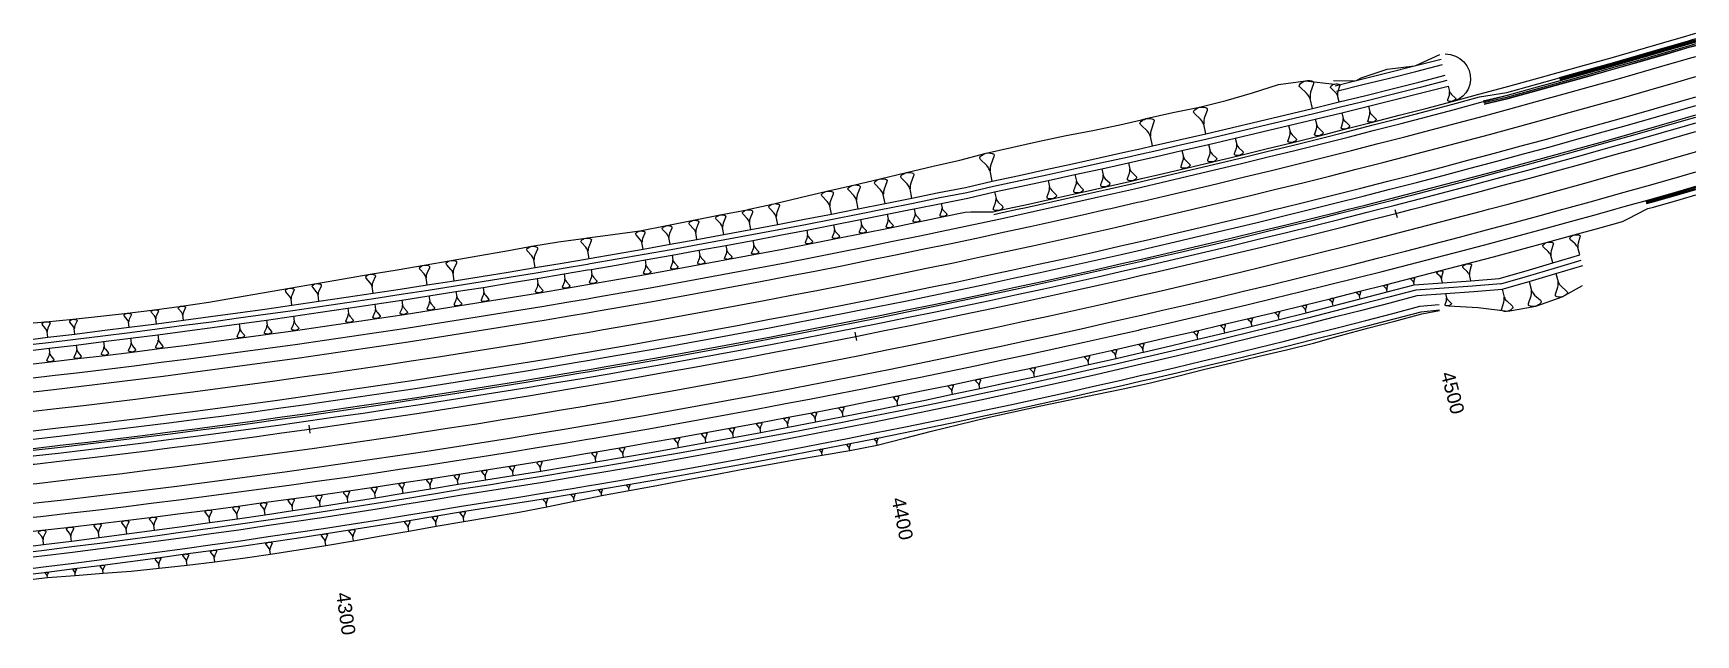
# Model space of a CAD drawing. Extents: x 384551 to 386632, y 802806 to 803252.
# Drawn here: x 385700 to 386000, y 802823.2 to 802931.8 of the extents above; entities that cross this region are included whole.
import ezdxf
from ezdxf.enums import TextEntityAlignment as Align

# ---------------------------------------------------------------- set-up
doc = ezdxf.new("R2010")
doc.units = 0
doc.layers.get('0').update_dxf_attribs({"linetype": 'CONTINUOUS'})
doc.styles.add('ARIAL', font='ARIAL.FON')

msp = doc.modelspace()

# ---------------------------------------------------------------- texts
at = {"color": 2, "style": 'ARIAL'}
for s, rotation, p in [('4500', 284.406, (385956.3992, 802870.9639)), ('4400', 281.223, (385857.316, 802848.2481)), ('4300', 278.04, (385757.1243, 802831.0691))]:
    msp.add_text(s, height=2.5, rotation=rotation, dxfattribs=at).set_placement(p, align=Align.TOP_LEFT)

# ---------------------------------------------------------------- linework, layer by layer
at = {"color": 7}
for p, q in [((385929.0527, 802922.9321), (385929.2454, 802923.035)), ((385929.2454, 802923.035), (385929.5922, 802923.1767)), ((385929.5922, 802923.1767), (385929.9649, 802923.2156)), ((385929.9649, 802923.2156), (385930.1834, 802923.2158)), ((385930.1834, 802923.2158), (385930.3504, 802923.2031)), ((385930.3504, 802923.2031), (385930.6332, 802923.1648)), ((385930.6332, 802923.1648), (385930.8132, 802923.1007)), ((385930.8132, 802923.1007), (385930.8775, 802923.0622)), ((385930.8775, 802923.0622), (385930.9418, 802923.0237)), ((385930.9418, 802923.0237), (385931.019, 802922.9338)), ((385928.4492, 802922.2889), (385928.4748, 802922.4046)), ((385928.4621, 802922.2375), (385928.4492, 802922.2889)), ((385928.5522, 802922.0962), (385928.4621, 802922.2375)), ((385928.4748, 802922.4046), (385928.5133, 802922.4689)), ((385928.5133, 802922.4689), (385928.5518, 802922.5332)), ((385928.5518, 802922.5332), (385928.6802, 802922.6747)), ((385928.6294, 802922.0064), (385928.5522, 802922.0962)), ((385929.7742, 802920.9278), (385928.6294, 802922.0064)), ((385928.6802, 802922.6747), (385928.9114, 802922.842)), ((385928.9114, 802922.842), (385929.0527, 802922.9321)), ((385930.0829, 802920.5683), (385929.7742, 802920.9278)), ((385930.1859, 802920.3756), (385930.0829, 802920.5683)), ((385930.2889, 802920.1829), (385930.1859, 802920.3756)), ((385930.3919, 802919.9902), (385930.2889, 802920.1829)), ((385930.4937, 802921.1084), (385930.3913, 802920.6457)), ((385930.3913, 802920.6457), (385930.3915, 802920.4272)), ((385930.3915, 802920.4272), (385930.3917, 802920.2087)), ((385930.3917, 802920.2087), (385930.3919, 802919.9902)), ((385930.9936, 802922.5997), (385930.4937, 802921.1084)), ((385931.0192, 802922.7153), (385930.9936, 802922.5997)), ((385931.019, 802922.9338), (385931.0319, 802922.8824)), ((385931.0319, 802922.8824), (385931.0192, 802922.7153)), ((385934.0823, 802922.0135), (385934.0987, 802922.0886)), ((385934.0908, 802921.9802), (385934.0823, 802922.0135)), ((385934.1494, 802921.8888), (385934.0908, 802921.9802)), ((385934.0987, 802922.0886), (385934.1235, 802922.1303)), ((385934.1235, 802922.1303), (385934.1484, 802922.1721)), ((385934.1484, 802922.1721), (385934.2313, 802922.264)), ((385934.1996, 802921.8307), (385934.1494, 802921.8888)), ((385934.9436, 802921.1337), (385934.1996, 802921.8307)), ((385934.2313, 802922.264), (385934.3809, 802922.3728)), ((385934.3809, 802922.3728), (385934.4723, 802922.4315)), ((385934.4723, 802922.4315), (385934.597, 802922.4986)), ((385934.597, 802922.4986), (385934.8216, 802922.591)), ((385934.8216, 802922.591), (385935.0631, 802922.6169)), ((385935.1444, 802920.9012), (385934.9436, 802921.1337)), ((385935.0631, 802922.6169), (385935.2047, 802922.6174)), ((385935.2115, 802920.7765), (385935.1444, 802920.9012)), ((385935.2047, 802922.6174), (385935.313, 802922.6095)), ((385935.2786, 802920.6518), (385935.2115, 802920.7765)), ((385935.3457, 802920.5271), (385935.2786, 802920.6518)), ((385935.313, 802922.6095), (385935.4964, 802922.5852)), ((385935.4096, 802921.252), (385935.3441, 802920.9519)), ((385935.3441, 802920.9519), (385935.3446, 802920.8103)), ((385935.3446, 802920.8103), (385935.3451, 802920.6687)), ((385935.3451, 802920.6687), (385935.3457, 802920.5271)), ((385935.6415, 802919.3619), (385935.3457, 802920.5271)), ((385935.731, 802922.2195), (385935.4096, 802921.252)), ((385935.4964, 802922.5852), (385935.6131, 802922.544)), ((385935.6131, 802922.544), (385935.6549, 802922.5191)), ((385935.6549, 802922.5191), (385935.6966, 802922.4943)), ((385935.6966, 802922.4943), (385935.7468, 802922.4362)), ((385935.7474, 802922.2946), (385935.731, 802922.2195)), ((385935.7468, 802922.4362), (385935.7553, 802922.4029)), ((385935.7553, 802922.4029), (385935.7474, 802922.2946)), ((385955.2696, 802919.7758), (385955.5365, 802920.6103)), ((385955.3192, 802922.2323), (385955.5846, 802921.2339)), ((385955.5365, 802920.6103), (385955.59, 802920.8688)), ((385955.5846, 802921.2339), (385955.6434, 802921.1274)), ((385955.5864, 802921.1122), (385955.5846, 802921.2339)), ((385955.5882, 802920.9905), (385955.5864, 802921.1122)), ((385955.59, 802920.8688), (385955.5882, 802920.9905)), ((385955.6434, 802921.1274), (385955.7023, 802921.0208)), ((385955.7023, 802921.0208), (385955.7611, 802920.9143)), ((385955.7611, 802920.9143), (385955.9359, 802920.7164)), ((385955.9359, 802920.7164), (385956.5819, 802920.1245)), ((385956.5819, 802920.1245), (385956.6256, 802920.075)), ((385956.6256, 802920.075), (385956.6768, 802919.997)), ((385909.3777, 802917.573), (385909.4034, 802917.6833)), ((385909.3894, 802917.5238), (385909.3777, 802917.573)), ((385909.4741, 802917.3878), (385909.3894, 802917.5238)), ((385909.4034, 802917.6833), (385909.4408, 802917.7444)), ((385909.4408, 802917.7444), (385909.4783, 802917.8054)), ((385909.5469, 802917.301), (385909.4741, 802917.3878)), ((385909.4783, 802917.8054), (385909.6026, 802917.9393)), ((385910.6297, 802916.258), (385909.5469, 802917.301)), ((385909.6026, 802917.9393), (385909.8253, 802918.0968)), ((385909.8253, 802918.0968), (385909.9613, 802918.1814)), ((385909.9613, 802918.1814), (385910.1466, 802918.2778)), ((385910.1466, 802918.2778), (385910.4796, 802918.4095)), ((385910.4796, 802918.4095), (385910.8363, 802918.4427)), ((385910.8363, 802918.4427), (385911.0451, 802918.4406)), ((385911.0451, 802918.4406), (385911.2047, 802918.4267)), ((385911.2047, 802918.4267), (385911.4746, 802918.3871)), ((385911.813, 802917.843), (385911.3194, 802916.4229)), ((385911.4746, 802918.3871), (385911.6459, 802918.3239)), ((385911.6459, 802918.3239), (385911.707, 802918.2864)), ((385911.707, 802918.2864), (385911.768, 802918.2489)), ((385911.768, 802918.2489), (385911.8408, 802918.1622)), ((385911.8387, 802917.9533), (385911.813, 802917.843)), ((385911.8526, 802918.1129), (385911.8387, 802917.9533)), ((385911.8408, 802918.1622), (385911.8526, 802918.1129)), ((385930.8433, 802918.1914), (385930.3919, 802919.9902)), ((385936.1337, 802917.4234), (385936.4031, 802916.3625)), ((385940.9344, 802918.6074), (385941.2031, 802917.5615)), ((385941.1475, 802916.91), (385941.2056, 802917.1798)), ((385941.2031, 802917.5615), (385941.2637, 802917.4496)), ((385941.2039, 802917.4342), (385941.2031, 802917.5615)), ((385941.2048, 802917.307), (385941.2039, 802917.4342)), ((385941.2056, 802917.1798), (385941.2048, 802917.307)), ((385941.2637, 802917.4496), (385941.3243, 802917.3377)), ((385941.3243, 802917.3377), (385941.3849, 802917.2259)), ((385941.3849, 802917.2259), (385941.5659, 802917.0175)), ((385941.5659, 802917.0175), (385942.2359, 802916.3932)), ((385955.2505, 802919.618), (385955.2562, 802919.7111)), ((385955.258, 802919.5894), (385955.2505, 802919.618)), ((385955.2562, 802919.7111), (385955.2696, 802919.7758)), ((385955.3017, 802919.54), (385955.258, 802919.5894)), ((385955.3379, 802919.519), (385955.3017, 802919.54)), ((385955.374, 802919.4981), (385955.3379, 802919.519)), ((385955.4747, 802919.4638), (385955.374, 802919.4981)), ((385955.6325, 802919.4446), (385955.4747, 802919.4638)), ((385955.7257, 802919.4388), (385955.6325, 802919.4446)), ((385955.8474, 802919.4406), (385955.7257, 802919.4388)), ((385956.0546, 802919.4652), (385955.8474, 802919.4406)), ((385956.2468, 802919.5468), (385956.0546, 802919.4652)), ((385956.3533, 802919.6056), (385956.2468, 802919.5468)), ((385956.4313, 802919.6569), (385956.3533, 802919.6056)), ((385956.5588, 802919.7519), (385956.4313, 802919.6569)), ((385956.6292, 802919.8317), (385956.5588, 802919.7519)), ((385956.6501, 802919.8678), (385956.6292, 802919.8317)), ((385956.6711, 802919.9039), (385956.6501, 802919.8678)), ((385956.6844, 802919.9685), (385956.6711, 802919.9039)), ((385956.6768, 802919.997), (385956.6844, 802919.9685)), ((385899.7077, 802915.494), (385899.7348, 802915.6074)), ((385899.7195, 802915.4433), (385899.7077, 802915.494)), ((385899.8059, 802915.3028), (385899.7195, 802915.4433)), ((385899.7348, 802915.6074), (385899.7737, 802915.6701)), ((385899.7737, 802915.6701), (385899.8126, 802915.7327)), ((385899.8803, 802915.2131), (385899.8059, 802915.3028)), ((385899.8126, 802915.7327), (385899.9413, 802915.8698)), ((385900, 802915.0965), (385899.8803, 802915.2131)), ((385899.9413, 802915.8698), (385900, 802915.9108)), ((385900, 802915.9108), (385900.1714, 802916.0305)), ((385900.9888, 802914.1333), (385900, 802915.0965)), ((385900.1714, 802916.0305), (385900.3119, 802916.1168)), ((385900.3119, 802916.1168), (385900.5032, 802916.215)), ((385900.5032, 802916.215), (385900.8467, 802916.3487)), ((385900.8467, 802916.3487), (385901.214, 802916.3809)), ((385901.2867, 802913.7745), (385900.9888, 802914.1333)), ((385901.214, 802916.3809), (385901.4289, 802916.3775)), ((385901.4289, 802916.3775), (385901.5931, 802916.3622)), ((385901.6997, 802914.2991), (385901.5913, 802913.8456)), ((385901.5931, 802916.3622), (385901.8706, 802916.3199)), ((385902.2159, 802915.758), (385901.6997, 802914.2991)), ((385901.8706, 802916.3199), (385902.0467, 802916.2539)), ((385902.0467, 802916.2539), (385902.1093, 802916.215)), ((385902.1093, 802916.215), (385902.1719, 802916.176)), ((385902.1719, 802916.176), (385902.2464, 802916.0863)), ((385902.243, 802915.8714), (385902.2159, 802915.758)), ((385902.2582, 802916.0356), (385902.243, 802915.8714)), ((385902.2464, 802916.0863), (385902.2582, 802916.0356)), ((385910.921, 802915.911), (385910.6297, 802916.258)), ((385911.0174, 802915.7257), (385910.921, 802915.911)), ((385911.1138, 802915.5404), (385911.0174, 802915.7257)), ((385911.2102, 802915.3552), (385911.1138, 802915.5404)), ((385911.2123, 802915.564), (385911.2102, 802915.3552)), ((385911.6226, 802913.6309), (385911.2102, 802915.3552)), ((385911.2144, 802915.7728), (385911.2123, 802915.564)), ((385911.2166, 802915.9817), (385911.2144, 802915.7728)), ((385911.3194, 802916.4229), (385911.2166, 802915.9817)), ((385926.5237, 802915.0919), (385926.794, 802914.0022)), ((385926.7937, 802913.8699), (385926.794, 802914.0022)), ((385926.794, 802914.0022), (385926.856, 802913.8854)), ((385931.2403, 802913.6158), (385931.5392, 802914.5075)), ((385931.3301, 802916.2516), (385931.6001, 802915.176)), ((385931.5392, 802914.5075), (385931.6004, 802914.7841)), ((385931.6001, 802915.176), (385931.6616, 802915.0608)), ((385931.6002, 802915.0454), (385931.6001, 802915.176)), ((385931.6003, 802914.9148), (385931.6002, 802915.0454)), ((385931.6004, 802914.7841), (385931.6003, 802914.9148)), ((385931.6616, 802915.0608), (385931.7232, 802914.9456)), ((385931.7232, 802914.9456), (385931.7848, 802914.8304)), ((385931.7848, 802914.8304), (385931.9694, 802914.6154)), ((385931.9694, 802914.6154), (385932.6539, 802913.9706)), ((385936.0301, 802914.6544), (385936.0374, 802914.753)), ((385936.0378, 802914.624), (385936.0301, 802914.6544)), ((385936.0374, 802914.753), (385936.0523, 802914.8213)), ((385936.0835, 802914.5711), (385936.0378, 802914.624)), ((385936.0523, 802914.8213), (385936.3449, 802915.7023)), ((385936.1215, 802914.5485), (385936.0835, 802914.5711)), ((385936.1596, 802914.5259), (385936.1215, 802914.5485)), ((385936.2659, 802914.4883), (385936.1596, 802914.5259)), ((385936.4328, 802914.4662), (385936.2659, 802914.4883)), ((385936.3449, 802915.7023), (385936.4045, 802915.9756)), ((385936.4031, 802916.3625), (385936.4642, 802916.2489)), ((385936.4036, 802916.2335), (385936.4031, 802916.3625)), ((385936.4041, 802916.1045), (385936.4036, 802916.2335)), ((385936.4045, 802915.9756), (385936.4041, 802916.1045)), ((385936.5315, 802914.459), (385936.4328, 802914.4662)), ((385936.4642, 802916.2489), (385936.5253, 802916.1353)), ((385936.5253, 802916.1353), (385936.5864, 802916.0218)), ((385936.6604, 802914.4595), (385936.5315, 802914.459)), ((385936.5864, 802916.0218), (385936.7692, 802915.8101)), ((385936.8803, 802914.483), (385936.6604, 802914.4595)), ((385936.7692, 802915.8101), (385937.4467, 802915.1754)), ((385937.0848, 802914.5672), (385936.8803, 802914.483)), ((385937.1984, 802914.6283), (385937.0848, 802914.5672)), ((385937.2816, 802914.6817), (385937.1984, 802914.6283)), ((385937.4178, 802914.7808), (385937.2816, 802914.6817)), ((385937.4933, 802914.8645), (385937.4178, 802914.7808)), ((385937.4467, 802915.1754), (385937.4924, 802915.1224)), ((385937.4924, 802915.1224), (385937.5458, 802915.0392)), ((385937.516, 802914.9026), (385937.4933, 802914.8645)), ((385937.5386, 802914.9406), (385937.516, 802914.9026)), ((385937.5535, 802915.0089), (385937.5386, 802914.9406)), ((385937.5458, 802915.0392), (385937.5535, 802915.0089)), ((385940.8398, 802915.8753), (385940.8467, 802915.9726)), ((385940.8475, 802915.8454), (385940.8398, 802915.8753)), ((385940.8467, 802915.9726), (385940.8612, 802916.0401)), ((385940.8927, 802915.7933), (385940.8475, 802915.8454)), ((385940.8612, 802916.0401), (385941.1475, 802916.91)), ((385940.9303, 802915.7711), (385940.8927, 802915.7933)), ((385940.9679, 802915.7489), (385940.9303, 802915.7711)), ((385941.0729, 802915.7121), (385940.9679, 802915.7489)), ((385941.2377, 802915.6908), (385941.0729, 802915.7121)), ((385941.335, 802915.6839), (385941.2377, 802915.6908)), ((385941.4622, 802915.6847), (385941.335, 802915.6839)), ((385941.6791, 802915.7086), (385941.4622, 802915.6847)), ((385941.8806, 802915.7922), (385941.6791, 802915.7086)), ((385941.9925, 802915.8528), (385941.8806, 802915.7922)), ((385942.0744, 802915.9057), (385941.9925, 802915.8528)), ((385942.2085, 802916.0039), (385942.0744, 802915.9057)), ((385942.2828, 802916.0867), (385942.2085, 802916.0039)), ((385942.2359, 802916.3932), (385942.2812, 802916.3411)), ((385942.2812, 802916.3411), (385942.3341, 802916.2591)), ((385942.305, 802916.1242), (385942.2828, 802916.0867)), ((385942.3272, 802916.1618), (385942.305, 802916.1242)), ((385942.3418, 802916.2292), (385942.3272, 802916.1618)), ((385942.3341, 802916.2591), (385942.3418, 802916.2292)), ((385901.3849, 802913.5833), (385901.2867, 802913.7745)), ((385901.483, 802913.392), (385901.3849, 802913.5833)), ((385901.5812, 802913.2008), (385901.483, 802913.392)), ((385901.5846, 802913.4157), (385901.5812, 802913.2008)), ((385901.9958, 802911.4237), (385901.5812, 802913.2008)), ((385901.588, 802913.6306), (385901.5846, 802913.4157)), ((385901.5913, 802913.8456), (385901.588, 802913.6306)), ((385912.0878, 802911.6858), (385912.358, 802910.5563)), ((385916.7867, 802910.0789), (385917.1041, 802911.0001)), ((385916.9025, 802912.809), (385917.1729, 802911.6923)), ((385917.1041, 802911.0001), (385917.1699, 802911.2863)), ((385917.1699, 802911.2863), (385917.1709, 802911.4216)), ((385917.1709, 802911.4216), (385917.1719, 802911.557)), ((385917.1719, 802911.557), (385917.1729, 802911.6923)), ((385917.1729, 802911.6923), (385917.2357, 802911.5724)), ((385917.2357, 802911.5724), (385917.2985, 802911.4525)), ((385917.2985, 802911.4525), (385917.3613, 802911.3326)), ((385917.3613, 802911.3326), (385917.5507, 802911.1083)), ((385917.5507, 802911.1083), (385918.2543, 802910.4343)), ((385926.4017, 802912.2525), (385926.4097, 802912.3536)), ((385926.4094, 802912.2213), (385926.4017, 802912.2525)), ((385926.456, 802912.1668), (385926.4094, 802912.2213)), ((385926.4097, 802912.3536), (385926.4254, 802912.4236)), ((385926.4254, 802912.4236), (385926.7305, 802913.3255)), ((385926.4949, 802912.1434), (385926.456, 802912.1668)), ((385926.5337, 802912.12), (385926.4949, 802912.1434)), ((385926.6426, 802912.0809), (385926.5337, 802912.12)), ((385926.8137, 802912.0572), (385926.6426, 802912.0809)), ((385926.7305, 802913.3255), (385926.7932, 802913.6054)), ((385926.7932, 802913.6054), (385926.7935, 802913.7377)), ((385926.7935, 802913.7377), (385926.7937, 802913.8699)), ((385926.9148, 802912.0492), (385926.8137, 802912.0572)), ((385926.856, 802913.8854), (385926.918, 802913.7686)), ((385927.0471, 802912.049), (385926.9148, 802912.0492)), ((385926.918, 802913.7686), (385926.98, 802913.6518)), ((385926.98, 802913.6518), (385927.1663, 802913.4336)), ((385927.2727, 802912.0719), (385927.0471, 802912.049)), ((385927.1663, 802913.4336), (385927.8575, 802912.7788)), ((385927.4829, 802912.1571), (385927.2727, 802912.0719)), ((385927.5997, 802912.2191), (385927.4829, 802912.1571)), ((385927.6854, 802912.2734), (385927.5997, 802912.2191)), ((385927.8256, 802912.3743), (385927.6854, 802912.2734)), ((385927.9036, 802912.4597), (385927.8256, 802912.3743)), ((385927.8575, 802912.7788), (385927.9041, 802912.7242)), ((385927.927, 802912.4986), (385927.9036, 802912.4597)), ((385927.9041, 802912.7242), (385927.9584, 802912.6385)), ((385927.9504, 802912.5374), (385927.927, 802912.4986)), ((385927.9661, 802912.6074), (385927.9504, 802912.5374)), ((385927.9584, 802912.6385), (385927.9661, 802912.6074)), ((385931.2174, 802913.4467), (385931.225, 802913.5467)), ((385931.2251, 802913.416), (385931.2174, 802913.4467)), ((385931.225, 802913.5467), (385931.2403, 802913.6158)), ((385931.2713, 802913.3623), (385931.2251, 802913.416)), ((385931.3097, 802913.3393), (385931.2713, 802913.3623)), ((385931.3482, 802913.3162), (385931.3097, 802913.3393)), ((385931.4558, 802913.2779), (385931.3482, 802913.3162)), ((385931.6248, 802913.255), (385931.4558, 802913.2779)), ((385931.7247, 802913.2474), (385931.6248, 802913.255)), ((385931.8554, 802913.2475), (385931.7247, 802913.2474)), ((385932.0782, 802913.2708), (385931.8554, 802913.2475)), ((385932.2856, 802913.3555), (385932.0782, 802913.2708)), ((385932.4008, 802913.4171), (385932.2856, 802913.3555)), ((385932.4853, 802913.4709), (385932.4008, 802913.4171)), ((385932.6235, 802913.571), (385932.4853, 802913.4709)), ((385932.7003, 802913.6556), (385932.6235, 802913.571)), ((385932.6539, 802913.9706), (385932.7, 802913.9168)), ((385932.7, 802913.9168), (385932.7539, 802913.8323)), ((385932.7233, 802913.694), (385932.7003, 802913.6556)), ((385932.7463, 802913.7324), (385932.7233, 802913.694)), ((385932.7616, 802913.8016), (385932.7463, 802913.7324)), ((385932.7539, 802913.8323), (385932.7616, 802913.8016)), ((385870.788, 802909.2847), (385870.8175, 802909.3999)), ((385870.7992, 802909.2327), (385870.788, 802909.2847)), ((385870.8848, 802909.088), (385870.7992, 802909.2327)), ((385870.8175, 802909.3999), (385870.8583, 802909.4631)), ((385870.8583, 802909.4631), (385870.899, 802909.5263)), ((385870.9592, 802908.9952), (385870.8848, 802909.088)), ((385870.899, 802909.5263), (385871.0326, 802909.6639)), ((385872.0715, 802907.8751), (385870.9592, 802908.9952)), ((385871.0326, 802909.6639), (385871.27, 802909.824)), ((385871.27, 802909.824), (385871.4148, 802909.9096)), ((385871.4148, 802909.9096), (385871.6115, 802910.0065)), ((385871.6115, 802910.0065), (385871.9642, 802910.137)), ((385871.9642, 802910.137), (385872.3393, 802910.1636)), ((385872.3393, 802910.1636), (385872.5585, 802910.1565)), ((385872.5585, 802910.1565), (385872.7256, 802910.1381)), ((385872.7993, 802908.0322), (385872.6811, 802907.5714)), ((385872.7256, 802910.1381), (385873.008, 802910.0903)), ((385873.3506, 802909.5113), (385872.7993, 802908.0322)), ((385873.008, 802910.0903), (385873.1864, 802910.0199)), ((385873.1864, 802910.0199), (385873.2496, 802909.9792)), ((385873.2496, 802909.9792), (385873.3128, 802909.9384)), ((385873.3128, 802909.9384), (385873.3872, 802909.8457)), ((385873.3801, 802909.6265), (385873.3506, 802909.5113)), ((385873.3984, 802909.7937), (385873.3801, 802909.6265)), ((385873.3872, 802909.8457), (385873.3984, 802909.7937)), ((385897.6274, 802908.3894), (385897.8959, 802907.2239)), ((385907.1366, 802907.7874), (385907.4659, 802908.7264)), ((385907.2704, 802910.5748), (385907.5401, 802909.4329)), ((385907.4659, 802908.7264), (385907.5348, 802909.0182)), ((385907.5348, 802909.0182), (385907.5365, 802909.1564)), ((385907.5365, 802909.1564), (385907.5383, 802909.2947)), ((385907.5383, 802909.2947), (385907.5401, 802909.4329)), ((385907.5401, 802909.4329), (385907.6036, 802909.3101)), ((385907.6036, 802909.3101), (385907.6671, 802909.1873)), ((385907.6671, 802909.1873), (385907.7305, 802909.0645)), ((385907.7305, 802909.0645), (385907.9227, 802908.8343)), ((385907.9227, 802908.8343), (385908.6374, 802908.1419)), ((385908.6374, 802908.1419), (385908.6855, 802908.0844)), ((385908.6855, 802908.0844), (385908.7412, 802907.9942)), ((385911.9371, 802908.7497), (385911.9462, 802908.8542)), ((385911.9448, 802908.7174), (385911.9371, 802908.7497)), ((385911.9925, 802908.6606), (385911.9448, 802908.7174)), ((385911.9462, 802908.8542), (385911.9631, 802908.9265)), ((385911.9631, 802908.9265), (385912.2864, 802909.8568)), ((385912.0325, 802908.6361), (385911.9925, 802908.6606)), ((385912.0725, 802908.6115), (385912.0325, 802908.6361)), ((385912.1848, 802908.5701), (385912.0725, 802908.6115)), ((385912.3616, 802908.5442), (385912.1848, 802908.5701)), ((385912.2864, 802909.8568), (385912.3538, 802910.1459)), ((385912.3538, 802910.1459), (385912.3552, 802910.2827)), ((385912.3552, 802910.2827), (385912.3566, 802910.4195)), ((385912.3566, 802910.4195), (385912.358, 802910.5563)), ((385912.358, 802910.5563), (385912.4211, 802910.4349)), ((385912.4661, 802908.5351), (385912.3616, 802908.5442)), ((385912.4211, 802910.4349), (385912.4843, 802910.3135)), ((385912.6029, 802908.5337), (385912.4661, 802908.5351)), ((385912.4843, 802910.3135), (385912.5474, 802910.1922)), ((385912.5474, 802910.1922), (385912.7383, 802909.9649)), ((385912.8365, 802908.5554), (385912.6029, 802908.5337)), ((385912.7383, 802909.9649), (385913.4476, 802909.2816)), ((385913.0547, 802908.6417), (385912.8365, 802908.5554)), ((385913.1761, 802908.7049), (385913.0547, 802908.6417)), ((385913.2652, 802908.7603), (385913.1761, 802908.7049)), ((385913.4111, 802908.8634), (385913.2652, 802908.7603)), ((385913.4925, 802908.9511), (385913.4111, 802908.8634)), ((385913.4476, 802909.2816), (385913.4953, 802909.2247)), ((385913.517, 802908.9911), (385913.4925, 802908.9511)), ((385913.4953, 802909.2247), (385913.5507, 802909.1357)), ((385913.5416, 802909.0311), (385913.517, 802908.9911)), ((385913.5584, 802909.1034), (385913.5416, 802909.0311)), ((385913.5507, 802909.1357), (385913.5584, 802909.1034)), ((385916.7615, 802909.904), (385916.7703, 802910.0074)), ((385916.7693, 802909.872), (385916.7615, 802909.904)), ((385916.8166, 802909.816), (385916.7693, 802909.872)), ((385916.7703, 802910.0074), (385916.7867, 802910.0789)), ((385916.8562, 802909.7918), (385916.8166, 802909.816)), ((385916.8959, 802909.7676), (385916.8562, 802909.7918)), ((385917.007, 802909.727), (385916.8959, 802909.7676)), ((385917.182, 802909.7018), (385917.007, 802909.727)), ((385917.2854, 802909.6931), (385917.182, 802909.7018)), ((385917.4208, 802909.692), (385917.2854, 802909.6931)), ((385917.6518, 802909.7142), (385917.4208, 802909.692)), ((385917.8675, 802909.8002), (385917.6518, 802909.7142)), ((385917.9873, 802909.863), (385917.8675, 802909.8002)), ((385918.0753, 802909.9181), (385917.9873, 802909.863)), ((385918.2194, 802910.0205), (385918.0753, 802909.9181)), ((385918.2997, 802910.1075), (385918.2194, 802910.0205)), ((385918.2543, 802910.4343), (385918.3017, 802910.3782)), ((385918.3239, 802910.1471), (385918.2997, 802910.1075)), ((385918.3017, 802910.3782), (385918.3568, 802910.2902)), ((385918.348, 802910.1867), (385918.3239, 802910.1471)), ((385918.3645, 802910.2583), (385918.348, 802910.1867)), ((385918.3568, 802910.2902), (385918.3645, 802910.2583)), ((385851.8718, 802904.967), (385851.9904, 802905.0866)), ((385851.9904, 802905.0866), (385852.2006, 802905.2248)), ((385852.2006, 802905.2248), (385852.3285, 802905.2987)), ((385852.3285, 802905.2987), (385852.5023, 802905.3818)), ((385852.5023, 802905.3818), (385852.8133, 802905.493)), ((385852.8133, 802905.493), (385853.143, 802905.5126)), ((385853.143, 802905.5126), (385853.3354, 802905.5043)), ((385853.3354, 802905.5043), (385853.4821, 802905.4865)), ((385853.4821, 802905.4865), (385853.7296, 802905.4417)), ((385853.7296, 802905.4417), (385853.8856, 802905.3782)), ((385853.8856, 802905.3782), (385853.9407, 802905.3418)), ((385853.9407, 802905.3418), (385853.9958, 802905.3054)), ((385853.9958, 802905.3054), (385854.0603, 802905.2232)), ((385854.0519, 802905.0308), (385854.0248, 802904.9299)), ((385854.0696, 802905.1774), (385854.0519, 802905.0308)), ((385854.0603, 802905.2232), (385854.0696, 802905.1774)), ((385856.5332, 802905.8557), (385856.561, 802905.9602)), ((385856.543, 802905.8084), (385856.5332, 802905.8557)), ((385856.6198, 802905.6761), (385856.543, 802905.8084)), ((385856.561, 802905.9602), (385856.5985, 802906.0174)), ((385856.5985, 802906.0174), (385856.636, 802906.0745)), ((385856.6868, 802905.5913), (385856.6198, 802905.6761)), ((385856.636, 802906.0745), (385856.7585, 802906.1986)), ((385857.6894, 802904.5645), (385856.6868, 802905.5913)), ((385856.7585, 802906.1986), (385856.9756, 802906.3424)), ((385856.9756, 802906.3424), (385857.1078, 802906.4191)), ((385857.1078, 802906.4191), (385857.2874, 802906.5057)), ((385857.2874, 802906.5057), (385857.609, 802906.6217)), ((385857.609, 802906.6217), (385857.9503, 802906.643)), ((385857.9503, 802906.643), (385858.1495, 802906.6348)), ((385858.1495, 802906.6348), (385858.3013, 802906.6169)), ((385858.3013, 802906.6169), (385858.5576, 802906.5712)), ((385858.8647, 802906.0423), (385858.3523, 802904.7018)), ((385858.5576, 802906.5712), (385858.7193, 802906.506)), ((385858.7193, 802906.506), (385858.7765, 802906.4684)), ((385858.7765, 802906.4684), (385858.8336, 802906.4309)), ((385858.8336, 802906.4309), (385858.9006, 802906.346)), ((385858.8924, 802906.1468), (385858.8647, 802906.0423)), ((385858.9104, 802906.2987), (385858.8924, 802906.1468)), ((385858.9006, 802906.346), (385858.9104, 802906.2987)), ((385872.3692, 802907.5041), (385872.0715, 802907.8751)), ((385872.466, 802907.3074), (385872.3692, 802907.5041)), ((385872.5629, 802907.1107), (385872.466, 802907.3074)), ((385872.6597, 802906.9139), (385872.5629, 802907.1107)), ((385872.6669, 802907.1331), (385872.6597, 802906.9139)), ((385873.0524, 802905.0945), (385872.6597, 802906.9139)), ((385872.674, 802907.3523), (385872.6669, 802907.1331)), ((385872.6811, 802907.5714), (385872.674, 802907.3523)), ((385883.1432, 802905.2028), (385883.4086, 802904.0053)), ((385887.9739, 802906.2528), (385888.2405, 802905.0655)), ((385888.237, 802904.9222), (385888.2405, 802905.0655)), ((385888.2405, 802905.0655), (385888.3049, 802904.9374)), ((385892.6405, 802904.4497), (385892.9872, 802905.4125)), ((385892.802, 802907.315), (385893.0696, 802906.1384)), ((385892.9872, 802905.4125), (385893.0605, 802905.712)), ((385893.0605, 802905.712), (385893.0635, 802905.8542)), ((385893.0635, 802905.8542), (385893.0666, 802905.9963)), ((385893.0666, 802905.9963), (385893.0696, 802906.1384)), ((385893.0696, 802906.1384), (385893.1338, 802906.0116)), ((385893.1338, 802906.0116), (385893.198, 802905.8847)), ((385893.198, 802905.8847), (385893.2622, 802905.7579)), ((385893.2622, 802905.7579), (385893.4578, 802905.5196)), ((385893.4578, 802905.5196), (385894.1869, 802904.8015)), ((385897.447, 802905.3671), (385897.4573, 802905.4747)), ((385897.4547, 802905.3338), (385897.447, 802905.3671)), ((385897.5033, 802905.2749), (385897.4547, 802905.3338)), ((385897.4573, 802905.4747), (385897.4753, 802905.549)), ((385897.4753, 802905.549), (385897.8163, 802906.5042)), ((385897.5443, 802905.2493), (385897.5033, 802905.2749)), ((385897.5853, 802905.2237), (385897.5443, 802905.2493)), ((385897.7005, 802905.1801), (385897.5853, 802905.2237)), ((385897.8824, 802905.1518), (385897.7005, 802905.1801)), ((385897.8163, 802906.5042), (385897.8881, 802906.8013)), ((385897.9899, 802905.1416), (385897.8824, 802905.1518)), ((385897.8881, 802906.8013), (385897.8907, 802906.9422)), ((385897.8907, 802906.9422), (385897.8933, 802907.083)), ((385897.8933, 802907.083), (385897.8959, 802907.2239)), ((385897.8959, 802907.2239), (385897.9599, 802907.0984)), ((385897.9599, 802907.0984), (385898.0239, 802906.9729)), ((385898.1308, 802905.1389), (385897.9899, 802905.1416)), ((385898.0239, 802906.9729), (385898.0879, 802906.8473)), ((385898.0879, 802906.8473), (385898.2824, 802906.6116)), ((385898.3716, 802905.1593), (385898.1308, 802905.1389)), ((385898.2824, 802906.6116), (385899.007, 802905.9019)), ((385898.597, 802905.2464), (385898.3716, 802905.1593)), ((385898.7225, 802905.3103), (385898.597, 802905.2464)), ((385898.8147, 802905.3667), (385898.7225, 802905.3103)), ((385898.9659, 802905.4716), (385898.8147, 802905.3667)), ((385899.0504, 802905.5612), (385898.9659, 802905.4716)), ((385899.007, 802905.9019), (385899.0557, 802905.843)), ((385899.0761, 802905.6022), (385899.0504, 802905.5612)), ((385899.0557, 802905.843), (385899.112, 802905.7507)), ((385899.1017, 802905.6432), (385899.0761, 802905.6022)), ((385899.1197, 802905.7174), (385899.1017, 802905.6432)), ((385899.112, 802905.7507), (385899.1197, 802905.7174)), ((385907.1099, 802907.6088), (385907.1194, 802907.7144)), ((385907.1176, 802907.5762), (385907.1099, 802907.6088)), ((385907.1656, 802907.5187), (385907.1176, 802907.5762)), ((385907.1194, 802907.7144), (385907.1366, 802907.7874)), ((385907.2059, 802907.4937), (385907.1656, 802907.5187)), ((385907.2463, 802907.4688), (385907.2059, 802907.4937)), ((385907.3596, 802907.4267), (385907.2463, 802907.4688)), ((385907.5381, 802907.4), (385907.3596, 802907.4267)), ((385907.6437, 802907.3905), (385907.5381, 802907.4)), ((385907.7819, 802907.3887), (385907.6437, 802907.3905)), ((385908.018, 802907.41), (385907.7819, 802907.3887)), ((385908.2387, 802907.4966), (385908.018, 802907.41)), ((385908.3615, 802907.56), (385908.2387, 802907.4966)), ((385908.4517, 802907.6158), (385908.3615, 802907.56)), ((385908.5994, 802907.7196), (385908.4517, 802907.6158)), ((385908.6819, 802907.808), (385908.5994, 802907.7196)), ((385908.7068, 802907.8483), (385908.6819, 802907.808)), ((385908.7317, 802907.8886), (385908.7068, 802907.8483)), ((385908.7489, 802907.9616), (385908.7317, 802907.8886)), ((385908.7412, 802907.9942), (385908.7489, 802907.9616)), ((385842.2432, 802902.5855), (385842.2689, 802902.679)), ((385842.2516, 802902.5429), (385842.2432, 802902.5855)), ((385842.3195, 802902.4238), (385842.2516, 802902.5429)), ((385842.2689, 802902.679), (385842.3029, 802902.7299)), ((385842.3029, 802902.7299), (385842.337, 802902.7809)), ((385842.3789, 802902.3472), (385842.3195, 802902.4238)), ((385842.337, 802902.7809), (385842.4477, 802902.8913)), ((385843.2703, 802901.4191), (385842.3789, 802902.3472)), ((385842.4477, 802902.8913), (385842.6435, 802903.0185)), ((385842.6435, 802903.0185), (385842.7626, 802903.0863)), ((385842.7626, 802903.0863), (385842.9243, 802903.1626)), ((385842.9243, 802903.1626), (385843.2135, 802903.2642)), ((385843.2135, 802903.2642), (385843.5197, 802903.2808)), ((385843.5197, 802903.2808), (385843.6982, 802903.272)), ((385843.6982, 802903.272), (385843.8342, 802903.2548)), ((385843.8342, 802903.2548), (385844.0637, 802903.2119)), ((385844.3351, 802902.7353), (385843.8656, 802901.5372)), ((385844.0637, 802903.2119), (385844.2082, 802903.1522)), ((385844.2082, 802903.1522), (385844.2591, 802903.1181)), ((385844.2591, 802903.1181), (385844.3101, 802903.084)), ((385844.3101, 802903.084), (385844.3695, 802903.0074)), ((385844.3607, 802902.8288), (385844.3351, 802902.7353)), ((385844.3779, 802902.9649), (385844.3607, 802902.8288)), ((385844.3695, 802903.0074), (385844.3779, 802902.9649)), ((385847.0084, 802903.666), (385847.0348, 802903.7632)), ((385847.0173, 802903.6219), (385847.0084, 802903.666)), ((385847.0882, 802903.4983), (385847.0173, 802903.6219)), ((385847.0348, 802903.7632), (385847.0701, 802903.8163)), ((385847.0701, 802903.8163), (385847.1054, 802903.8693)), ((385847.1501, 802903.4188), (385847.0882, 802903.4983)), ((385847.1054, 802903.8693), (385847.2201, 802903.9843)), ((385848.079, 802902.457), (385847.1501, 802903.4188)), ((385847.2201, 802903.9843), (385847.4231, 802904.1171)), ((385847.4231, 802904.1171), (385847.5467, 802904.188)), ((385847.5467, 802904.188), (385847.7145, 802904.2677)), ((385847.7145, 802904.2677), (385848.0147, 802904.3741)), ((385848.0147, 802904.3741), (385848.3328, 802904.3922)), ((385848.3268, 802902.1392), (385848.079, 802902.457)), ((385848.4065, 802901.9715), (385848.3268, 802902.1392)), ((385848.3328, 802904.3922), (385848.5183, 802904.3836)), ((385848.5183, 802904.3836), (385848.6597, 802904.3661)), ((385848.5831, 802902.007), (385848.5745, 802901.8215)), ((385848.5918, 802902.1926), (385848.5831, 802902.007)), ((385848.6973, 802902.5815), (385848.5918, 802902.1926)), ((385848.6597, 802904.3661), (385848.8983, 802904.3222)), ((385849.1816, 802903.8278), (385848.6973, 802902.5815)), ((385848.8983, 802904.3222), (385849.0486, 802904.2605)), ((385849.0486, 802904.2605), (385849.1016, 802904.2253)), ((385849.1016, 802904.2253), (385849.1547, 802904.19)), ((385849.1547, 802904.19), (385849.2166, 802904.1106)), ((385849.208, 802903.925), (385849.1816, 802903.8278)), ((385849.2255, 802904.0664), (385849.208, 802903.925)), ((385849.2166, 802904.1106), (385849.2255, 802904.0664)), ((385851.7719, 802904.7559), (385851.799, 802904.8568)), ((385851.7812, 802904.7101), (385851.7719, 802904.7559)), ((385851.855, 802904.5822), (385851.7812, 802904.7101)), ((385851.799, 802904.8568), (385851.8354, 802904.9119)), ((385851.8354, 802904.9119), (385851.8718, 802904.967)), ((385851.9195, 802904.5), (385851.855, 802904.5822)), ((385852.8854, 802903.5053), (385851.9195, 802904.5)), ((385853.1433, 802903.1766), (385852.8854, 802903.5053)), ((385853.2264, 802903.0028), (385853.1433, 802903.1766)), ((385853.3096, 802902.8291), (385853.2264, 802903.0028)), ((385853.3927, 802902.6554), (385853.3096, 802902.8291)), ((385853.4011, 802902.8478), (385853.3927, 802902.6554)), ((385853.7198, 802901.0535), (385853.3927, 802902.6554)), ((385853.4095, 802903.0402), (385853.4011, 802902.8478)), ((385853.4179, 802903.2326), (385853.4095, 802903.0402)), ((385853.5262, 802903.6362), (385853.4179, 802903.2326)), ((385854.0248, 802904.9299), (385853.5262, 802903.6362)), ((385857.9573, 802904.2249), (385857.6894, 802904.5645)), ((385858.0438, 802904.0453), (385857.9573, 802904.2249)), ((385858.1304, 802903.8658), (385858.0438, 802904.0453)), ((385858.217, 802903.6862), (385858.1304, 802903.8658)), ((385858.2251, 802903.8854), (385858.217, 802903.6862)), ((385858.5602, 802902.0291), (385858.217, 802903.6862)), ((385858.2332, 802904.0846), (385858.2251, 802903.8854)), ((385858.2413, 802904.2838), (385858.2332, 802904.0846)), ((385858.3523, 802904.7018), (385858.2413, 802904.2838)), ((385873.4743, 802903.1395), (385873.7369, 802901.9228)), ((385882.9324, 802902.1049), (385882.9439, 802902.2152)), ((385882.94, 802902.0707), (385882.9324, 802902.1049)), ((385882.9894, 802902.0099), (385882.94, 802902.0707)), ((385882.9439, 802902.2152), (385882.9629, 802902.2912)), ((385882.9629, 802902.2912), (385883.3208, 802903.2679)), ((385883.0312, 802901.9833), (385882.9894, 802902.0099)), ((385883.3208, 802903.2679), (385883.397, 802903.5719)), ((385883.397, 802903.5719), (385883.4009, 802903.7164)), ((385883.4009, 802903.7164), (385883.4048, 802903.8608)), ((385883.4048, 802903.8608), (385883.4086, 802904.0053)), ((385883.4086, 802904.0053), (385883.4732, 802903.876)), ((385883.4732, 802903.876), (385883.5377, 802903.7467)), ((385883.5377, 802903.7467), (385883.6023, 802903.6174)), ((385883.6023, 802903.6174), (385883.7998, 802903.3741)), ((385883.7998, 802903.3741), (385884.5368, 802902.64)), ((385884.24, 802902.0358), (385884.1107, 802901.9712)), ((385884.335, 802902.0927), (385884.24, 802902.0358)), ((385884.491, 802902.1991), (385884.335, 802902.0927)), ((385884.5784, 802902.2903), (385884.491, 802902.1991)), ((385884.5368, 802902.64), (385884.5862, 802902.5792)), ((385884.6051, 802902.3321), (385884.5784, 802902.2903)), ((385884.5862, 802902.5792), (385884.6432, 802902.4841)), ((385884.6317, 802902.3739), (385884.6051, 802902.3321)), ((385884.6508, 802902.4499), (385884.6317, 802902.3739)), ((385884.6432, 802902.4841), (385884.6508, 802902.4499)), ((385887.7733, 802903.179), (385887.7843, 802903.2883)), ((385887.7809, 802903.145), (385887.7733, 802903.179)), ((385887.8301, 802903.0848), (385887.7809, 802903.145)), ((385887.7843, 802903.2883), (385887.803, 802903.3638)), ((385887.803, 802903.3638), (385888.1554, 802904.3337)), ((385887.8716, 802903.0585), (385887.8301, 802903.0848)), ((385887.9131, 802903.0322), (385887.8716, 802903.0585)), ((385888.0301, 802902.9872), (385887.9131, 802903.0322)), ((385888.215, 802902.9575), (385888.0301, 802902.9872)), ((385888.1554, 802904.3337), (385888.2301, 802904.6356)), ((385888.3244, 802902.9464), (385888.215, 802902.9575)), ((385888.2301, 802904.6356), (385888.2336, 802904.7789)), ((385888.2336, 802904.7789), (385888.237, 802904.9222)), ((385888.3049, 802904.9374), (385888.3693, 802904.8094)), ((385888.4677, 802902.9429), (385888.3244, 802902.9464)), ((385888.3693, 802904.8094), (385888.4337, 802904.6813)), ((385888.4337, 802904.6813), (385888.6303, 802904.4404)), ((385888.7127, 802902.9623), (385888.4677, 802902.9429)), ((385888.6303, 802904.4404), (385889.3635, 802903.7142)), ((385888.9426, 802903.0496), (385888.7127, 802902.9623)), ((385889.0707, 802903.114), (385888.9426, 802903.0496)), ((385889.1648, 802903.1707), (385889.0707, 802903.114)), ((385889.3192, 802903.2767), (385889.1648, 802903.1707)), ((385889.4057, 802903.3674), (385889.3192, 802903.2767)), ((385889.3635, 802903.7142), (385889.4126, 802903.654)), ((385889.432, 802903.4089), (385889.4057, 802903.3674)), ((385889.4126, 802903.654), (385889.4694, 802903.5598)), ((385889.4583, 802903.4504), (385889.432, 802903.4089)), ((385889.477, 802903.5259), (385889.4583, 802903.4504)), ((385889.4694, 802903.5598), (385889.477, 802903.5259)), ((385892.6115, 802904.2664), (385892.6222, 802904.3749)), ((385892.6191, 802904.2328), (385892.6115, 802904.2664)), ((385892.668, 802904.1732), (385892.6191, 802904.2328)), ((385892.6222, 802904.3749), (385892.6405, 802904.4497)), ((385892.7093, 802904.1472), (385892.668, 802904.1732)), ((385892.7506, 802904.1212), (385892.7093, 802904.1472)), ((385892.8667, 802904.0769), (385892.7506, 802904.1212)), ((385893.0501, 802904.0479), (385892.8667, 802904.0769)), ((385893.1586, 802904.0372), (385893.0501, 802904.0479)), ((385893.3007, 802904.0342), (385893.1586, 802904.0372)), ((385893.5437, 802904.0541), (385893.3007, 802904.0342)), ((385893.7713, 802904.1413), (385893.5437, 802904.0541)), ((385893.8982, 802904.2055), (385893.7713, 802904.1413)), ((385893.9914, 802904.262), (385893.8982, 802904.2055)), ((385894.1442, 802904.3675), (385893.9914, 802904.262)), ((385894.2297, 802904.4577), (385894.1442, 802904.3675)), ((385894.1869, 802904.8015), (385894.2358, 802904.7419)), ((385894.2557, 802904.4989), (385894.2297, 802904.4577)), ((385894.2358, 802904.7419), (385894.2923, 802904.6487)), ((385894.2817, 802904.5402), (385894.2557, 802904.4989)), ((385894.3, 802904.6151), (385894.2817, 802904.5402)), ((385894.2923, 802904.6487), (385894.3, 802904.6151)), ((385827.9708, 802899.333), (385827.9935, 802899.4131)), ((385827.9777, 802899.2964), (385827.9708, 802899.333)), ((385828.0352, 802899.1936), (385827.9777, 802899.2964)), ((385827.9935, 802899.4131), (385828.0231, 802899.4567)), ((385828.0231, 802899.4567), (385828.0528, 802899.5002)), ((385828.0856, 802899.1273), (385828.0352, 802899.1936)), ((385828.0528, 802899.5002), (385828.1487, 802899.5942)), ((385828.8448, 802898.3236), (385828.0856, 802899.1273)), ((385828.1487, 802899.5942), (385828.3178, 802899.7021)), ((385828.3178, 802899.7021), (385828.4206, 802899.7596)), ((385828.4206, 802899.7596), (385828.56, 802899.824)), ((385828.56, 802899.824), (385828.8092, 802899.9092)), ((385828.8092, 802899.9092), (385829.0723, 802899.9212)), ((385829.0723, 802899.9212), (385829.2257, 802899.9124)), ((385829.2257, 802899.9124), (385829.3424, 802899.8966)), ((385829.3424, 802899.8966), (385829.5393, 802899.8581)), ((385829.769, 802899.4468), (385829.3571, 802898.4208)), ((385829.5393, 802899.8581), (385829.6629, 802899.8058)), ((385829.6629, 802899.8058), (385829.7065, 802899.7761)), ((385829.7065, 802899.7761), (385829.75, 802899.7465)), ((385829.75, 802899.7465), (385829.8005, 802899.6802)), ((385829.7917, 802899.5269), (385829.769, 802899.4468)), ((385829.8074, 802899.6436), (385829.7917, 802899.5269)), ((385829.8005, 802899.6802), (385829.8074, 802899.6436)), ((385832.7376, 802900.3934), (385832.7612, 802900.4776)), ((385832.745, 802900.3549), (385832.7376, 802900.3934)), ((385832.8056, 802900.2471), (385832.745, 802900.3549)), ((385832.7612, 802900.4776), (385832.7922, 802900.5234)), ((385832.7922, 802900.5234), (385832.8233, 802900.5693)), ((385832.8589, 802900.1776), (385832.8056, 802900.2471)), ((385832.8233, 802900.5693), (385832.9237, 802900.6683)), ((385833.0276, 802900), (385832.8589, 802900.1776)), ((385832.9237, 802900.6683), (385833.1011, 802900.7822)), ((385833.6587, 802899.3354), (385833.0276, 802900)), ((385833.1011, 802900.7822), (385833.2089, 802900.8428)), ((385833.2089, 802900.8428), (385833.3552, 802900.9109)), ((385833.3552, 802900.9109), (385833.6168, 802901.0011)), ((385833.6168, 802901.0011), (385833.8932, 802901.0145)), ((385833.8717, 802899.0576), (385833.6587, 802899.3354)), ((385833.9397, 802898.9113), (385833.8717, 802899.0576)), ((385833.8932, 802901.0145), (385834.0543, 802901.0057)), ((385834.0543, 802901.0057), (385834.177, 802900.9895)), ((385834.1022, 802899.102), (385834.0934, 802898.9409)), ((385834.1967, 802899.4391), (385834.1022, 802899.102)), ((385834.177, 802900.9895), (385834.3839, 802900.9496)), ((385834.4201, 802900), (385834.1967, 802899.4391)), ((385834.3839, 802900.9496), (385834.514, 802900.895)), ((385834.6264, 802900.5181), (385834.4201, 802900)), ((385834.514, 802900.895), (385834.5598, 802900.864)), ((385834.5598, 802900.864), (385834.6056, 802900.833)), ((385834.6056, 802900.833), (385834.6589, 802900.7635)), ((385834.6501, 802900.6024), (385834.6264, 802900.5181)), ((385834.6663, 802900.7251), (385834.6501, 802900.6024)), ((385834.6589, 802900.7635), (385834.6663, 802900.7251)), ((385843.5079, 802901.1126), (385843.2703, 802901.4191)), ((385843.5841, 802900.9509), (385843.5079, 802901.1126)), ((385843.6604, 802900.7893), (385843.5841, 802900.9509)), ((385843.7367, 802900.6276), (385843.6604, 802900.7893)), ((385843.7455, 802900.8061), (385843.7367, 802900.6276)), ((385843.8612, 802900), (385843.7367, 802900.6276)), ((385843.7542, 802900.9847), (385843.7455, 802900.8061)), ((385843.763, 802901.1632), (385843.7542, 802900.9847)), ((385843.8656, 802901.5372), (385843.763, 802901.1632)), ((385844.032, 802899.1392), (385843.8612, 802900)), ((385848.4862, 802901.8037), (385848.4065, 802901.9715)), ((385848.5659, 802901.636), (385848.4862, 802901.8037)), ((385848.5745, 802901.8215), (385848.5659, 802901.636)), ((385848.8771, 802900.0902), (385848.5659, 802901.636)), ((385854.12, 802899.094), (385854.2982, 802898.2214)), ((385858.9658, 802900.0706), (385858.9804, 802900)), ((385858.9804, 802900), (385859.1449, 802899.2055)), ((385859.1365, 802898.9975), (385859.1407, 802899.1015)), ((385859.1407, 802899.1015), (385859.1449, 802899.2055)), ((385859.1449, 802899.2055), (385859.1901, 802899.1117)), ((385859.1901, 802899.1117), (385859.2353, 802899.0179)), ((385859.2353, 802899.0179), (385859.2805, 802898.9242)), ((385863.6572, 802898.9816), (385863.9206, 802899.6763)), ((385863.8091, 802901.0595), (385863.9891, 802900.2022)), ((385863.9206, 802899.6763), (385863.9774, 802899.8928)), ((385863.9774, 802899.8928), (385863.9813, 802899.9959)), ((385863.9813, 802899.9959), (385863.9815, 802900)), ((385863.9815, 802900), (385863.9852, 802900.099)), ((385863.9852, 802900.099), (385863.9891, 802900.2022)), ((385863.9891, 802900.2022), (385864.0342, 802900.1093)), ((385864.0342, 802900.1093), (385864.0793, 802900.0165)), ((385864.0793, 802900.0165), (385864.0873, 802900)), ((385864.0873, 802900), (385864.1244, 802899.9237)), ((385864.1244, 802899.9237), (385864.2635, 802899.7483)), ((385864.2635, 802899.7483), (385864.784, 802899.2182)), ((385864.784, 802899.2182), (385864.8188, 802899.1743)), ((385864.8188, 802899.1743), (385864.8587, 802899.106)), ((385864.8497, 802899.0274), (385864.8303, 802898.9977)), ((385864.8639, 802899.0815), (385864.8497, 802899.0274)), ((385864.8587, 802899.106), (385864.8639, 802899.0815)), ((385873.2429, 802899.9971), (385873.2432, 802900)), ((385873.2504, 802899.9623), (385873.2429, 802899.9971)), ((385873.2432, 802900), (385873.2552, 802900.1089)), ((385873.3002, 802899.9003), (385873.2504, 802899.9623)), ((385873.2552, 802900.1089), (385873.2749, 802900.1859)), ((385873.2749, 802900.1859), (385873.6436, 802901.175)), ((385873.3424, 802899.873), (385873.3002, 802899.9003)), ((385873.3847, 802899.8458), (385873.3424, 802899.873)), ((385873.504, 802899.7988), (385873.3847, 802899.8458)), ((385873.6928, 802899.7667), (385873.504, 802899.7988)), ((385873.6436, 802901.175), (385873.7226, 802901.4831)), ((385873.8046, 802899.7545), (385873.6928, 802899.7667)), ((385873.7226, 802901.4831), (385873.7274, 802901.6297)), ((385873.7274, 802901.6297), (385873.7321, 802901.7762)), ((385873.7321, 802901.7762), (385873.7369, 802901.9228)), ((385873.7369, 802901.9228), (385873.8016, 802901.7912)), ((385873.8016, 802901.7912), (385873.8664, 802901.6597)), ((385873.9512, 802899.7497), (385873.8046, 802899.7545)), ((385873.8664, 802901.6597), (385873.9312, 802901.5281)), ((385873.9312, 802901.5281), (385874.1302, 802901.28)), ((385874.202, 802899.7675), (385873.9512, 802899.7497)), ((385874.1302, 802901.28), (385874.874, 802900.531)), ((385874.4378, 802899.8548), (385874.202, 802899.7675)), ((385874.5694, 802899.9195), (385874.4378, 802899.8548)), ((385874.6662, 802899.9768), (385874.5694, 802899.9195)), ((385874.7006, 802900), (385874.6662, 802899.9768)), ((385874.825, 802900.0838), (385874.7006, 802900)), ((385874.9143, 802900.1759), (385874.825, 802900.0838)), ((385874.874, 802900.531), (385874.9238, 802900.469)), ((385874.9415, 802900.2181), (385874.9143, 802900.1759)), ((385874.9238, 802900.469), (385874.981, 802900.3722)), ((385874.9688, 802900.2604), (385874.9415, 802900.2181)), ((385874.9885, 802900.3374), (385874.9688, 802900.2604)), ((385874.981, 802900.3722), (385874.9885, 802900.3374)), ((385883.073, 802901.9566), (385883.0312, 802901.9833)), ((385883.1908, 802901.9109), (385883.073, 802901.9566)), ((385883.377, 802901.8804), (385883.1908, 802901.9109)), ((385883.4873, 802901.869), (385883.377, 802901.8804)), ((385883.6317, 802901.8651), (385883.4873, 802901.869)), ((385883.8788, 802901.8839), (385883.6317, 802901.8651)), ((385884.1107, 802901.9712), (385883.8788, 802901.8839)), ((385809.1108, 802895.9613), (385809.2396, 802896.019)), ((385809.2396, 802896.019), (385809.4696, 802896.0948)), ((385809.4696, 802896.0948), (385809.7116, 802896.1031)), ((385809.7116, 802896.1031), (385809.8524, 802896.0935)), ((385809.8524, 802896.0935), (385809.9595, 802896.0778)), ((385809.9595, 802896.0778), (385810.1401, 802896.0404)), ((385810.1401, 802896.0404), (385810.2533, 802895.991)), ((385813.5077, 802896.5125), (385813.5298, 802896.588)), ((385813.514, 802896.4778), (385813.5077, 802896.5125)), ((385813.5674, 802896.3802), (385813.514, 802896.4778)), ((385813.5298, 802896.588), (385813.5581, 802896.629)), ((385813.5581, 802896.629), (385813.5865, 802896.6699)), ((385813.6146, 802896.3172), (385813.5674, 802896.3802)), ((385813.5865, 802896.6699), (385813.6779, 802896.758)), ((385814.3258, 802895.5516), (385813.6146, 802896.3172)), ((385813.6779, 802896.758), (385813.8385, 802896.8586)), ((385813.8385, 802896.8586), (385813.9362, 802896.9121)), ((385813.9362, 802896.9121), (385814.0685, 802896.9719)), ((385814.0685, 802896.9719), (385814.3047, 802897.0504)), ((385814.3047, 802897.0504), (385814.5535, 802897.0597)), ((385814.5535, 802897.0597), (385814.6983, 802897.0502)), ((385814.6983, 802897.0502), (385814.8085, 802897.0344)), ((385814.8085, 802897.0344), (385814.9943, 802896.9964)), ((385815.2081, 802896.6059), (385814.8108, 802895.6394)), ((385814.9943, 802896.9964), (385815.1107, 802896.946)), ((385815.1107, 802896.946), (385815.1517, 802896.9176)), ((385815.1517, 802896.9176), (385815.1926, 802896.8893)), ((385815.1926, 802896.8893), (385815.2398, 802896.8263)), ((385815.2302, 802896.6814), (385815.2081, 802896.6059)), ((385815.246, 802896.7916), (385815.2302, 802896.6814)), ((385815.2398, 802896.8263), (385815.246, 802896.7916)), ((385818.3218, 802897.4593), (385818.3443, 802897.5369)), ((385818.3284, 802897.4238), (385818.3218, 802897.4593)), ((385818.3835, 802897.3237), (385818.3284, 802897.4238)), ((385818.3443, 802897.5369), (385818.3733, 802897.5789)), ((385818.3733, 802897.5789), (385818.4022, 802897.621)), ((385818.4321, 802897.2592), (385818.3835, 802897.3237)), ((385818.4022, 802897.621), (385818.4957, 802897.7117)), ((385819.1639, 802896.4757), (385818.4321, 802897.2592)), ((385818.4957, 802897.7117), (385818.6603, 802897.8154)), ((385818.6603, 802897.8154), (385818.7603, 802897.8705)), ((385818.7603, 802897.8705), (385818.8959, 802897.9322)), ((385818.8959, 802897.9322), (385819.138, 802898.0135)), ((385819.138, 802898.0135), (385819.3932, 802898.0237)), ((385819.3583, 802896.2177), (385819.1639, 802896.4757)), ((385819.42, 802896.0821), (385819.3583, 802896.2177)), ((385819.3932, 802898.0237), (385819.5418, 802898.0144)), ((385819.4816, 802895.9466), (385819.42, 802896.0821)), ((385819.5418, 802898.0144), (385819.6549, 802897.9984)), ((385819.5621, 802896.1083), (385819.5527, 802895.9597)), ((385819.5714, 802896.2569), (385819.5621, 802896.1083)), ((385819.6612, 802896.5673), (385819.5714, 802896.2569)), ((385819.6549, 802897.9984), (385819.8456, 802897.9601)), ((385820.0662, 802897.56), (385819.6612, 802896.5673)), ((385819.8456, 802897.9601), (385819.9653, 802897.9087)), ((385819.9653, 802897.9087), (385820.0073, 802897.8797)), ((385820.0073, 802897.8797), (385820.0494, 802897.8507)), ((385820.0494, 802897.8507), (385820.098, 802897.7862)), ((385820.0886, 802897.6375), (385820.0662, 802897.56)), ((385820.1045, 802897.7506), (385820.0886, 802897.6375)), ((385820.098, 802897.7862), (385820.1045, 802897.7506)), ((385823.1334, 802898.4181), (385823.1562, 802898.4977)), ((385823.1402, 802898.3817), (385823.1334, 802898.4181)), ((385823.197, 802898.2793), (385823.1402, 802898.3817)), ((385823.1562, 802898.4977), (385823.1858, 802898.5409)), ((385823.1858, 802898.5409), (385823.2154, 802898.5842)), ((385823.247, 802898.2133), (385823.197, 802898.2793)), ((385823.2154, 802898.5842), (385823.311, 802898.6774)), ((385823.9996, 802897.4121), (385823.247, 802898.2133)), ((385823.311, 802898.6774), (385823.4794, 802898.7842)), ((385823.4794, 802898.7842), (385823.5818, 802898.841)), ((385823.5818, 802898.841), (385823.7206, 802898.9046)), ((385823.7206, 802898.9046), (385823.9686, 802898.9887)), ((385823.9686, 802898.9887), (385824.2303, 802898.9999)), ((385824.1996, 802897.1481), (385823.9996, 802897.4121)), ((385824.2632, 802897.0092), (385824.1996, 802897.1481)), ((385824.2303, 802898.9999), (385824.3827, 802898.9907)), ((385824.3269, 802896.8704), (385824.2632, 802897.0092)), ((385824.3905, 802896.7316), (385824.3269, 802896.8704)), ((385824.3827, 802898.9907), (385824.4987, 802898.9747)), ((385824.3997, 802896.884), (385824.3905, 802896.7316)), ((385824.6286, 802895.4575), (385824.3905, 802896.7316)), ((385824.4089, 802897.0365), (385824.3997, 802896.884)), ((385824.418, 802897.1889), (385824.4089, 802897.0365)), ((385824.5092, 802897.5073), (385824.418, 802897.1889)), ((385824.4987, 802898.9747), (385824.6943, 802898.9359)), ((385824.9216, 802898.5263), (385824.5092, 802897.5073)), ((385824.6943, 802898.9359), (385824.8171, 802898.8835)), ((385824.8171, 802898.8835), (385824.8604, 802898.8539)), ((385824.8604, 802898.8539), (385824.9036, 802898.8243)), ((385824.9036, 802898.8243), (385824.9536, 802898.7583)), ((385824.9444, 802898.6059), (385824.9216, 802898.5263)), ((385824.9604, 802898.7219), (385824.9444, 802898.6059)), ((385824.9536, 802898.7583), (385824.9604, 802898.7219)), ((385829.0467, 802898.0586), (385828.8448, 802898.3236)), ((385829.1111, 802897.9192), (385829.0467, 802898.0586)), ((385829.1754, 802897.7798), (385829.1111, 802897.9192)), ((385829.2398, 802897.6403), (385829.1754, 802897.7798)), ((385829.2486, 802897.7936), (385829.2398, 802897.6403)), ((385829.4829, 802896.3595), (385829.2398, 802897.6403)), ((385829.2574, 802897.947), (385829.2486, 802897.7936)), ((385829.2663, 802898.1003), (385829.2574, 802897.947)), ((385829.3571, 802898.4208), (385829.2663, 802898.1003)), ((385834.0077, 802898.765), (385833.9397, 802898.9113)), ((385834.0758, 802898.6187), (385834.0077, 802898.765)), ((385834.0846, 802898.7798), (385834.0758, 802898.6187)), ((385834.3349, 802897.2738), (385834.0758, 802898.6187)), ((385834.0934, 802898.9409), (385834.0846, 802898.7798)), ((385839.5684, 802896.2376), (385839.7429, 802895.3455)), ((385844.4213, 802897.1774), (385844.5971, 802896.2914)), ((385844.5814, 802895.9726), (385844.5867, 802896.0789)), ((385844.5867, 802896.0789), (385844.5919, 802896.1852)), ((385844.5919, 802896.1852), (385844.5971, 802896.2914)), ((385844.5971, 802896.2914), (385844.6425, 802896.1952)), ((385844.6425, 802896.1952), (385844.6879, 802896.099)), ((385844.6879, 802896.099), (385844.7333, 802896.0027)), ((385844.7333, 802896.0027), (385844.8748, 802895.8203)), ((385849.0836, 802895.9477), (385849.0986, 802896.003)), ((385849.0986, 802896.003), (385849.3742, 802896.7121)), ((385849.2718, 802898.1296), (385849.4489, 802897.2501)), ((385849.3742, 802896.7121), (385849.4342, 802896.9334)), ((385849.4342, 802896.9334), (385849.4391, 802897.0389)), ((385849.4391, 802897.0389), (385849.444, 802897.1445)), ((385849.444, 802897.1445), (385849.4489, 802897.2501)), ((385849.4489, 802897.2501), (385849.4942, 802897.1546)), ((385849.4942, 802897.1546), (385849.5396, 802897.0592)), ((385849.5396, 802897.0592), (385849.585, 802896.9637)), ((385849.585, 802896.9637), (385849.726, 802896.7829)), ((385849.726, 802896.7829), (385850.2545, 802896.2357)), ((385850.2545, 802896.2357), (385850.2897, 802896.1905)), ((385850.3, 802896.0095), (385850.2799, 802895.9793)), ((385850.2897, 802896.1905), (385850.33, 802896.1201)), ((385850.3201, 802896.0397), (385850.3, 802896.0095)), ((385850.3351, 802896.095), (385850.3201, 802896.0397)), ((385850.33, 802896.1201), (385850.3351, 802896.095)), ((385853.9295, 802896.8477), (385853.9391, 802896.9275)), ((385853.9346, 802896.8227), (385853.9295, 802896.8477)), ((385853.9697, 802896.778), (385853.9346, 802896.8227)), ((385853.9391, 802896.9275), (385853.9539, 802896.9825)), ((385853.9539, 802896.9825), (385854.2255, 802897.6872)), ((385853.9997, 802896.7581), (385853.9697, 802896.778)), ((385854.0297, 802896.7383), (385853.9997, 802896.7581)), ((385854.1147, 802896.7037), (385854.0297, 802896.7383)), ((385854.2495, 802896.6793), (385854.1147, 802896.7037)), ((385854.2255, 802897.6872), (385854.2845, 802897.907)), ((385854.3294, 802896.6696), (385854.2495, 802896.6793)), ((385854.2845, 802897.907), (385854.289, 802898.0118)), ((385854.289, 802898.0118), (385854.2936, 802898.1166)), ((385854.2936, 802898.1166), (385854.2982, 802898.2214)), ((385854.2982, 802898.2214), (385854.3435, 802898.1268)), ((385854.4342, 802896.6651), (385854.3294, 802896.6696)), ((385854.3435, 802898.1268), (385854.3888, 802898.0322)), ((385854.3888, 802898.0322), (385854.434, 802897.9375)), ((385854.434, 802897.9375), (385854.5745, 802897.7585)), ((385854.6138, 802896.6758), (385854.4342, 802896.6651)), ((385854.5745, 802897.7585), (385855.1006, 802897.2167)), ((385854.7832, 802896.7363), (385854.6138, 802896.6758)), ((385854.8778, 802896.7816), (385854.7832, 802896.7363)), ((385854.9475, 802896.8218), (385854.8778, 802896.7816)), ((385855.062, 802896.8971), (385854.9475, 802896.8218)), ((385855.1266, 802896.9623), (385855.062, 802896.8971)), ((385855.1006, 802897.2167), (385855.1358, 802897.1719)), ((385855.1465, 802896.9923), (385855.1266, 802896.9623)), ((385855.1358, 802897.1719), (385855.176, 802897.1022)), ((385855.1663, 802897.0223), (385855.1465, 802896.9923)), ((385855.181, 802897.0773), (385855.1663, 802897.0223)), ((385855.176, 802897.1022), (385855.181, 802897.0773)), ((385858.7829, 802897.8415), (385858.7923, 802897.9208)), ((385858.788, 802897.8168), (385858.7829, 802897.8415)), ((385858.823, 802897.7725), (385858.788, 802897.8168)), ((385858.7923, 802897.9208), (385858.8068, 802897.9754)), ((385858.8068, 802897.9754), (385859.0743, 802898.6752)), ((385858.8528, 802897.7529), (385858.823, 802897.7725)), ((385858.8827, 802897.7333), (385858.8528, 802897.7529)), ((385858.9671, 802897.6992), (385858.8827, 802897.7333)), ((385859.1009, 802897.6754), (385858.9671, 802897.6992)), ((385859.0743, 802898.6752), (385859.1322, 802898.8935)), ((385859.1802, 802897.666), (385859.1009, 802897.6754)), ((385859.1322, 802898.8935), (385859.1365, 802898.9975)), ((385859.2842, 802897.6618), (385859.1802, 802897.666)), ((385859.2805, 802898.9242), (385859.4204, 802898.7469)), ((385859.4623, 802897.6729), (385859.2842, 802897.6618)), ((385859.4204, 802898.7469), (385859.9438, 802898.2108)), ((385859.6302, 802897.7334), (385859.4623, 802897.6729)), ((385859.724, 802897.7786), (385859.6302, 802897.7334)), ((385859.793, 802897.8187), (385859.724, 802897.7786)), ((385859.9064, 802897.8937), (385859.793, 802897.8187)), ((385859.9703, 802897.9585), (385859.9064, 802897.8937)), ((385859.9438, 802898.2108), (385859.9788, 802898.1665)), ((385859.9899, 802897.9884), (385859.9703, 802897.9585)), ((385859.9788, 802898.1665), (385860.0189, 802898.0975)), ((385860.0095, 802898.0182), (385859.9899, 802897.9884)), ((385860.024, 802898.0728), (385860.0095, 802898.0182)), ((385860.0189, 802898.0975), (385860.024, 802898.0728)), ((385863.634, 802898.8488), (385863.643, 802898.9274)), ((385863.6391, 802898.8243), (385863.634, 802898.8488)), ((385863.6739, 802898.7805), (385863.6391, 802898.8243)), ((385863.643, 802898.9274), (385863.6572, 802898.9816)), ((385863.7035, 802898.7611), (385863.6739, 802898.7805)), ((385863.7332, 802898.7418), (385863.7035, 802898.7611)), ((385863.8169, 802898.7082), (385863.7332, 802898.7418)), ((385863.9497, 802898.6849), (385863.8169, 802898.7082)), ((385864.0283, 802898.6759), (385863.9497, 802898.6849)), ((385864.1315, 802898.6719), (385864.0283, 802898.6759)), ((385864.3081, 802898.6835), (385864.1315, 802898.6719)), ((385864.4744, 802898.744), (385864.3081, 802898.6835)), ((385864.5672, 802898.789), (385864.4744, 802898.744)), ((385864.6356, 802898.829), (385864.5672, 802898.789)), ((385864.7478, 802898.9037), (385864.6356, 802898.829)), ((385864.811, 802898.9681), (385864.7478, 802898.9037)), ((385864.8303, 802898.9977), (385864.811, 802898.9681)), ((385789.2299, 802892.9988), (385789.4143, 802893.1108)), ((385789.4143, 802893.1108), (385789.5263, 802893.1702)), ((385789.5263, 802893.1702), (385789.6779, 802893.2361)), ((385789.6779, 802893.2361), (385789.948, 802893.3218)), ((385789.948, 802893.3218), (385790.2314, 802893.3284)), ((385790.2314, 802893.3284), (385790.3961, 802893.3153)), ((385790.3961, 802893.3153), (385790.5213, 802893.2955)), ((385790.5213, 802893.2955), (385790.7322, 802893.2494)), ((385790.7322, 802893.2494), (385790.864, 802893.1902)), ((385790.864, 802893.1902), (385790.9101, 802893.1572)), ((385790.9101, 802893.1572), (385790.9563, 802893.1243)), ((385790.9563, 802893.1243), (385791.009, 802893.0518)), ((385791.0156, 802893.0123), (385790.9958, 802892.8871)), ((385791.009, 802893.0518), (385791.0156, 802893.0123)), ((385798.825, 802894.2056), (385798.8497, 802894.2874)), ((385798.8315, 802894.168), (385798.825, 802894.2056)), ((385798.8886, 802894.0615), (385798.8315, 802894.168)), ((385798.8497, 802894.2874), (385798.8808, 802894.3315)), ((385798.8808, 802894.3315), (385798.9119, 802894.3756)), ((385798.9392, 802893.9928), (385798.8886, 802894.0615)), ((385798.9119, 802894.3756), (385799.0119, 802894.4704)), ((385799.7038, 802893.1558), (385798.9392, 802893.9928)), ((385799.0119, 802894.4704), (385799.187, 802894.5781)), ((385799.187, 802894.5781), (385799.2934, 802894.6352)), ((385799.2934, 802894.6352), (385799.4375, 802894.6988)), ((385799.4375, 802894.6988), (385799.6944, 802894.7819)), ((385799.6944, 802894.7819), (385799.9644, 802894.7898)), ((385799.9063, 802892.8807), (385799.7038, 802893.1558)), ((385799.9644, 802894.7898), (385800, 802894.7871)), ((385800, 802894.7871), (385800.1214, 802894.7781)), ((385800.1214, 802894.7781), (385800.2408, 802894.76)), ((385800.2307, 802893.2467), (385800.1321, 802892.9197)), ((385800.6705, 802894.2915), (385800.2307, 802893.2467)), ((385800.2408, 802894.76), (385800.442, 802894.7172)), ((385800.442, 802894.7172), (385800.5679, 802894.6614)), ((385800.5679, 802894.6614), (385800.612, 802894.6302)), ((385800.612, 802894.6302), (385800.6561, 802894.5991)), ((385800.6561, 802894.5991), (385800.7068, 802894.5303)), ((385800.6951, 802894.3733), (385800.6705, 802894.2915)), ((385800.7133, 802894.4927), (385800.6951, 802894.3733)), ((385800.7068, 802894.5303), (385800.7133, 802894.4927)), ((385808.693, 802895.5737), (385808.7146, 802895.6472)), ((385808.699, 802895.54), (385808.693, 802895.5737)), ((385808.7507, 802895.4449), (385808.699, 802895.54)), ((385808.7146, 802895.6472), (385808.7423, 802895.6869)), ((385808.7423, 802895.6869), (385808.77, 802895.7266)), ((385808.7964, 802895.3835), (385808.7507, 802895.4449)), ((385808.77, 802895.7266), (385808.8591, 802895.812)), ((385809.486, 802894.6369), (385808.7964, 802895.3835)), ((385808.8591, 802895.812), (385809.0157, 802895.9095)), ((385809.0157, 802895.9095), (385809.1108, 802895.9613)), ((385809.669, 802894.3913), (385809.486, 802894.6369)), ((385809.7267, 802894.2625), (385809.669, 802894.3913)), ((385809.7845, 802894.1336), (385809.7267, 802894.2625)), ((385809.8422, 802894.0048), (385809.7845, 802894.1336)), ((385809.8519, 802894.1456), (385809.8422, 802894.0048)), ((385810.0526, 802892.825), (385809.8422, 802894.0048)), ((385809.8615, 802894.2865), (385809.8519, 802894.1456)), ((385809.8712, 802894.4273), (385809.8615, 802894.2865)), ((385809.958, 802894.7211), (385809.8712, 802894.4273)), ((385810.3471, 802895.66), (385809.958, 802894.7211)), ((385810.2533, 802895.991), (385810.293, 802895.9633)), ((385810.293, 802895.9633), (385810.3327, 802895.9356)), ((385810.3327, 802895.9356), (385810.3784, 802895.8742)), ((385810.3688, 802895.7334), (385810.3471, 802895.66)), ((385810.3844, 802895.8405), (385810.3688, 802895.7334)), ((385810.3784, 802895.8742), (385810.3844, 802895.8405)), ((385814.5145, 802895.2995), (385814.3258, 802895.5516)), ((385814.5743, 802895.1672), (385814.5145, 802895.2995)), ((385814.634, 802895.0349), (385814.5743, 802895.1672)), ((385814.6938, 802894.9027), (385814.634, 802895.0349)), ((385814.7033, 802895.0475), (385814.6938, 802894.9027)), ((385814.9134, 802893.6902), (385814.6938, 802894.9027)), ((385814.7129, 802895.1923), (385814.7033, 802895.0475)), ((385814.7224, 802895.3372), (385814.7129, 802895.1923)), ((385814.8108, 802895.6394), (385814.7224, 802895.3372)), ((385819.5433, 802895.811), (385819.4816, 802895.9466)), ((385819.5527, 802895.9597), (385819.5433, 802895.811)), ((385819.7721, 802894.5677), (385819.5433, 802895.811)), ((385824.996, 802893.4915), (385825.1657, 802892.584)), ((385829.8558, 802894.3946), (385830.0271, 802893.4918)), ((385829.9445, 802892.9416), (385830.0085, 802893.1675)), ((385830.0085, 802893.1675), (385830.0147, 802893.2756)), ((385830.0147, 802893.2756), (385830.0209, 802893.3837)), ((385830.0209, 802893.3837), (385830.0271, 802893.4918)), ((385830.0271, 802893.4918), (385830.0725, 802893.3935)), ((385830.0725, 802893.3935), (385830.1179, 802893.2952)), ((385830.1179, 802893.2952), (385830.1632, 802893.1969)), ((385830.1632, 802893.1969), (385830.3056, 802893.0101)), ((385830.3056, 802893.0101), (385830.8407, 802892.4436)), ((385839.3549, 802893.9466), (385839.3654, 802894.028)), ((385839.3598, 802893.9211), (385839.3549, 802893.9466)), ((385839.3953, 802893.8751), (385839.3598, 802893.9211)), ((385839.3654, 802894.028), (385839.3809, 802894.084)), ((385839.3809, 802894.084), (385839.6641, 802894.8009)), ((385839.4258, 802893.8546), (385839.3953, 802893.8751)), ((385839.4562, 802893.8341), (385839.4258, 802893.8546)), ((385839.5427, 802893.798), (385839.4562, 802893.8341)), ((385839.6801, 802893.772), (385839.5427, 802893.798)), ((385839.6641, 802894.8009), (385839.7262, 802895.0247)), ((385839.7615, 802893.7615), (385839.6801, 802893.772)), ((385839.7262, 802895.0247), (385839.7318, 802895.1316)), ((385839.7318, 802895.1316), (385839.7373, 802895.2386)), ((385839.7373, 802895.2386), (385839.7429, 802895.3455)), ((385839.7429, 802895.3455), (385839.7883, 802895.2485)), ((385839.8685, 802893.7559), (385839.7615, 802893.7615)), ((385839.7883, 802895.2485), (385839.8337, 802895.1516)), ((385839.8337, 802895.1516), (385839.8791, 802895.0546)), ((385840.0518, 802893.7653), (385839.8685, 802893.7559)), ((385839.8791, 802895.0546), (385840.0209, 802894.8707)), ((385840.0209, 802894.8707), (385840.5533, 802894.3132)), ((385840.2253, 802893.8257), (385840.0518, 802893.7653)), ((385840.3222, 802893.8711), (385840.2253, 802893.8257)), ((385840.3937, 802893.9115), (385840.3222, 802893.8711)), ((385840.5112, 802893.9874), (385840.3937, 802893.9115)), ((385840.5777, 802894.0534), (385840.5112, 802893.9874)), ((385840.5533, 802894.3132), (385840.5888, 802894.2672)), ((385840.5982, 802894.0838), (385840.5777, 802894.0534)), ((385840.5888, 802894.2672), (385840.6292, 802894.1957)), ((385840.6187, 802894.1143), (385840.5982, 802894.0838)), ((385840.6342, 802894.1703), (385840.6187, 802894.1143)), ((385840.6292, 802894.1957), (385840.6342, 802894.1703)), ((385844.2154, 802894.9002), (385844.2256, 802894.9811)), ((385844.2204, 802894.8749), (385844.2154, 802894.9002)), ((385844.2558, 802894.8293), (385844.2204, 802894.8749)), ((385844.2256, 802894.9811), (385844.2409, 802895.0368)), ((385844.2409, 802895.0368), (385844.5204, 802895.75)), ((385844.2861, 802894.809), (385844.2558, 802894.8293)), ((385844.3165, 802894.7887), (385844.2861, 802894.809)), ((385844.4024, 802894.7531), (385844.3165, 802894.7887)), ((385844.5391, 802894.7276), (385844.4024, 802894.7531)), ((385844.5204, 802895.75), (385844.5814, 802895.9726)), ((385844.62, 802894.7174), (385844.5391, 802894.7276)), ((385844.7263, 802894.7121), (385844.62, 802894.7174)), ((385844.9085, 802894.722), (385844.7263, 802894.7121)), ((385844.8748, 802895.8203), (385845.4054, 802895.2678)), ((385845.0807, 802894.7825), (385844.9085, 802894.722)), ((385845.1769, 802894.8279), (385845.0807, 802894.7825)), ((385845.2478, 802894.8682), (385845.1769, 802894.8279)), ((385845.3644, 802894.944), (385845.2478, 802894.8682)), ((385845.4303, 802895.0097), (385845.3644, 802894.944)), ((385845.4054, 802895.2678), (385845.4407, 802895.2222)), ((385845.4506, 802895.04), (385845.4303, 802895.0097)), ((385845.4407, 802895.2222), (385845.4811, 802895.1513)), ((385845.4709, 802895.0704), (385845.4506, 802895.04)), ((385845.4861, 802895.126), (385845.4709, 802895.0704)), ((385845.4811, 802895.1513), (385845.4861, 802895.126)), ((385849.0736, 802895.8672), (385849.0836, 802895.9477)), ((385849.0787, 802895.8421), (385849.0736, 802895.8672)), ((385849.1139, 802895.7969), (385849.0787, 802895.8421)), ((385849.1441, 802895.7768), (385849.1139, 802895.7969)), ((385849.1743, 802895.7567), (385849.1441, 802895.7768)), ((385849.2598, 802895.7217), (385849.1743, 802895.7567)), ((385849.3955, 802895.6967), (385849.2598, 802895.7217)), ((385849.476, 802895.6867), (385849.3955, 802895.6967)), ((385849.5816, 802895.6819), (385849.476, 802895.6867)), ((385849.7625, 802895.6921), (385849.5816, 802895.6819)), ((385849.9334, 802895.7527), (385849.7625, 802895.6921)), ((385850.0288, 802895.798), (385849.9334, 802895.7527)), ((385850.0991, 802895.8383), (385850.0288, 802895.798)), ((385850.2147, 802895.9139), (385850.0991, 802895.8383)), ((385850.2799, 802895.9793), (385850.2147, 802895.9139)), ((385972.3829, 802893.3699), (385972.4004, 802893.4569)), ((385972.3933, 802893.3317), (385972.3829, 802893.3699)), ((385972.4627, 802893.2273), (385972.3933, 802893.3317)), ((385972.4004, 802893.4569), (385972.4282, 802893.5055)), ((385972.4282, 802893.5055), (385972.4561, 802893.5542)), ((385972.4561, 802893.5542), (385972.5501, 802893.6619)), ((385972.5218, 802893.1611), (385972.4627, 802893.2273)), ((385973.3941, 802892.3708), (385972.5218, 802893.1611)), ((385972.5501, 802893.6619), (385972.7206, 802893.7905)), ((385972.7206, 802893.7905), (385972.825, 802893.8599)), ((385972.825, 802893.8599), (385972.9677, 802893.9398)), ((385972.9677, 802893.9398), (385973.2252, 802894.0508)), ((385973.2252, 802894.0508), (385973.5035, 802894.0854)), ((385973.5035, 802894.0854), (385973.6669, 802894.0887)), ((385973.6669, 802894.0887), (385973.7921, 802894.0816)), ((385973.7921, 802894.0816), (385974.0043, 802894.0571)), ((385974.2821, 802893.6395), (385973.9298, 802892.5164)), ((385974.0043, 802894.0571), (385974.1399, 802894.0117)), ((385974.1399, 802894.0117), (385974.1885, 802893.9839)), ((385974.1885, 802893.9839), (385974.2372, 802893.956)), ((385974.2372, 802893.956), (385974.2963, 802893.8899)), ((385974.2996, 802893.7264), (385974.2821, 802893.6395)), ((385974.2963, 802893.8899), (385974.3067, 802893.8516)), ((385974.3067, 802893.8516), (385974.2996, 802893.7264)), ((385977.2661, 802894.7153), (385977.2828, 802894.7996)), ((385977.2763, 802894.6782), (385977.2661, 802894.7153)), ((385977.3439, 802894.5772), (385977.2763, 802894.6782)), ((385977.2828, 802894.7996), (385977.3097, 802894.8468)), ((385977.3097, 802894.8468), (385977.3365, 802894.8941)), ((385977.3365, 802894.8941), (385977.4274, 802894.9987)), ((385977.4013, 802894.5133), (385977.3439, 802894.5772)), ((385978.2487, 802893.7497), (385977.4013, 802894.5133)), ((385977.4274, 802894.9987), (385977.5923, 802895.1237)), ((385977.5923, 802895.1237), (385977.6933, 802895.1913)), ((385977.6933, 802895.1913), (385977.8313, 802895.2691)), ((385977.8313, 802895.2691), (385978.0806, 802895.3774)), ((385978.0806, 802895.3774), (385978.3501, 802895.4116)), ((385978.4784, 802893.494), (385978.2487, 802893.7497)), ((385978.3501, 802895.4116), (385978.5086, 802895.4153)), ((385978.5562, 802893.3559), (385978.4784, 802893.494)), ((385978.5086, 802895.4153), (385978.6299, 802895.4088)), ((385978.634, 802893.2179), (385978.5562, 802893.3559)), ((385978.6299, 802895.4088), (385978.8356, 802895.3856)), ((385978.7117, 802893.0798), (385978.634, 802893.2179)), ((385978.7675, 802893.8923), (385978.7008, 802893.5551)), ((385978.7008, 802893.5551), (385978.7044, 802893.3967)), ((385978.7044, 802893.3967), (385978.7081, 802893.2383)), ((385978.7081, 802893.2383), (385978.7117, 802893.0798)), ((385979.0681, 802891.7828), (385978.7117, 802893.0798)), ((385979.106, 802894.9816), (385978.7675, 802893.8923)), ((385978.8356, 802895.3856), (385978.9671, 802895.342)), ((385978.9671, 802895.342), (385979.0143, 802895.3151)), ((385979.0143, 802895.3151), (385979.0616, 802895.2883)), ((385979.0616, 802895.2883), (385979.119, 802895.2243)), ((385979.1227, 802895.0659), (385979.106, 802894.9816)), ((385979.119, 802895.2243), (385979.1292, 802895.1873)), ((385979.1292, 802895.1873), (385979.1227, 802895.0659)), ((385774.5106, 802890.2088), (385774.5364, 802890.2902)), ((385774.5166, 802890.171), (385774.5106, 802890.2088)), ((385774.5722, 802890.0638), (385774.5166, 802890.171)), ((385774.5364, 802890.2902), (385774.5682, 802890.3339)), ((385774.5682, 802890.3339), (385774.5999, 802890.3776)), ((385774.6219, 802889.9943), (385774.5722, 802890.0638)), ((385774.5999, 802890.3776), (385774.7012, 802890.4711)), ((385774.7012, 802890.4711), (385774.878, 802890.5764)), ((385774.878, 802890.5764), (385774.9852, 802890.6321)), ((385774.9852, 802890.6321), (385775.1302, 802890.6937)), ((385775.1302, 802890.6937), (385775.3884, 802890.7733)), ((385775.3884, 802890.7733), (385775.6586, 802890.7773)), ((385775.6586, 802890.7773), (385775.8155, 802890.7635)), ((385775.8155, 802890.7635), (385775.9347, 802890.7437)), ((385776.358, 802890.2691), (385775.9035, 802889.23)), ((385775.9347, 802890.7437), (385776.1354, 802890.6981)), ((385776.1354, 802890.6981), (385776.2605, 802890.6405)), ((385776.2605, 802890.6405), (385776.3042, 802890.6087)), ((385776.3042, 802890.6087), (385776.348, 802890.577)), ((385776.348, 802890.577), (385776.3977, 802890.5075)), ((385776.3838, 802890.3505), (385776.358, 802890.2691)), ((385776.4036, 802890.4697), (385776.3838, 802890.3505)), ((385776.3977, 802890.5075), (385776.4036, 802890.4697)), ((385789.0322, 802892.722), (385789.0586, 802892.8077)), ((385789.0388, 802892.6825), (385789.0322, 802892.722)), ((385789.0981, 802892.5704), (385789.0388, 802892.6825)), ((385789.0586, 802892.8077), (385789.0915, 802892.8538)), ((385789.0915, 802892.8538), (385789.1244, 802892.8999)), ((385789.1509, 802892.498), (385789.0981, 802892.5704)), ((385789.1244, 802892.8999), (385789.2299, 802892.9988)), ((385789.9483, 802891.6151), (385789.1509, 802892.498)), ((385790.1593, 802891.3252), (385789.9483, 802891.6151)), ((385790.2252, 802891.1737), (385790.1593, 802891.3252)), ((385790.2911, 802891.0221), (385790.2252, 802891.1737)), ((385790.357, 802890.8706), (385790.2911, 802891.0221)), ((385790.3702, 802891.0353), (385790.357, 802890.8706)), ((385790.5879, 802889.4869), (385790.357, 802890.8706)), ((385790.3833, 802891.2001), (385790.3702, 802891.0353)), ((385790.3965, 802891.3648), (385790.3833, 802891.2001)), ((385790.5018, 802891.7075), (385790.3965, 802891.3648)), ((385790.9695, 802892.8014), (385790.5018, 802891.7075)), ((385790.9958, 802892.8871), (385790.9695, 802892.8014)), ((385799.9699, 802892.7367), (385799.9063, 802892.8807)), ((385800, 802892.6684), (385799.9699, 802892.7367)), ((385800.0335, 802892.5926), (385800, 802892.6684)), ((385800.0971, 802892.4486), (385800.0335, 802892.5926)), ((385800.1088, 802892.6056), (385800.0971, 802892.4486)), ((385800.3244, 802891.1313), (385800.0971, 802892.4486)), ((385800.1204, 802892.7626), (385800.1088, 802892.6056)), ((385800.1321, 802892.9197), (385800.1204, 802892.7626)), ((385810.4036, 802890.856), (385810.5675, 802889.937)), ((385815.0474, 802889.5203), (385815.3475, 802890.2501)), ((385815.2699, 802891.7222), (385815.4358, 802890.8066)), ((385815.3475, 802890.2501), (385815.4142, 802890.4784)), ((385815.4142, 802890.4784), (385815.4214, 802890.5878)), ((385815.4214, 802890.5878), (385815.4286, 802890.6972)), ((385815.4286, 802890.6972), (385815.4358, 802890.8066)), ((385815.4358, 802890.8066), (385815.4809, 802890.7066)), ((385815.4809, 802890.7066), (385815.5261, 802890.6067)), ((385815.5261, 802890.6067), (385815.5712, 802890.5068)), ((385815.5712, 802890.5068), (385815.7137, 802890.3165)), ((385815.7137, 802890.3165), (385816.2508, 802889.7383)), ((385819.8903, 802890.2664), (385819.902, 802890.3494)), ((385819.8951, 802890.2403), (385819.8903, 802890.2664)), ((385819.9307, 802890.193), (385819.8951, 802890.2403)), ((385819.902, 802890.3494), (385819.9184, 802890.4063)), ((385819.9184, 802890.4063), (385820.2154, 802891.1343)), ((385819.9616, 802890.1718), (385819.9307, 802890.193)), ((385819.9924, 802890.1505), (385819.9616, 802890.1718)), ((385820.0802, 802890.1128), (385819.9924, 802890.1505)), ((385820.22, 802890.0847), (385820.0802, 802890.1128)), ((385820.1341, 802892.6007), (385820.3019, 802891.6889)), ((385820.2154, 802891.1343), (385820.2813, 802891.3619)), ((385820.303, 802890.073), (385820.22, 802890.0847)), ((385820.2813, 802891.3619), (385820.2881, 802891.4709)), ((385820.2881, 802891.4709), (385820.295, 802891.5799)), ((385820.295, 802891.5799), (385820.3019, 802891.6889)), ((385820.3019, 802891.6889), (385820.3471, 802891.5895)), ((385820.412, 802890.0661), (385820.303, 802890.073)), ((385820.3471, 802891.5895), (385820.3924, 802891.4901)), ((385820.3924, 802891.4901), (385820.4376, 802891.3906)), ((385820.5992, 802890.0736), (385820.412, 802890.0661)), ((385820.4376, 802891.3906), (385820.5802, 802891.2014)), ((385820.5802, 802891.2014), (385821.1169, 802890.6268)), ((385820.7767, 802890.1332), (385820.5992, 802890.0736)), ((385820.8761, 802890.1785), (385820.7767, 802890.1332)), ((385820.9495, 802890.2189), (385820.8761, 802890.1785)), ((385821.0702, 802890.295), (385820.9495, 802890.2189)), ((385821.1387, 802890.3615), (385821.0702, 802890.295)), ((385821.1169, 802890.6268), (385821.1525, 802890.5795)), ((385821.16, 802890.3923), (385821.1387, 802890.3615)), ((385821.1525, 802890.5795), (385821.1929, 802890.5061)), ((385821.1813, 802890.4232), (385821.16, 802890.3923)), ((385821.1977, 802890.4801), (385821.1813, 802890.4232)), ((385821.1929, 802890.5061), (385821.1977, 802890.4801)), ((385824.7597, 802891.1663), (385824.7711, 802891.2489)), ((385824.7646, 802891.1404), (385824.7597, 802891.1663)), ((385824.8002, 802891.0933), (385824.7646, 802891.1404)), ((385824.7711, 802891.2489), (385824.7874, 802891.3056)), ((385824.7874, 802891.3056), (385825.0811, 802892.0314)), ((385824.831, 802891.0723), (385824.8002, 802891.0933)), ((385824.8618, 802891.0512), (385824.831, 802891.0723)), ((385824.9492, 802891.0139), (385824.8618, 802891.0512)), ((385825.0886, 802890.9862), (385824.9492, 802891.0139)), ((385825.0811, 802892.0314), (385825.146, 802892.2583)), ((385825.1712, 802890.9748), (385825.0886, 802890.9862)), ((385825.146, 802892.2583), (385825.1526, 802892.3668)), ((385825.1526, 802892.3668), (385825.1591, 802892.4754)), ((385825.1591, 802892.4754), (385825.1657, 802892.584)), ((385825.1657, 802892.584), (385825.211, 802892.4851)), ((385825.2798, 802890.9683), (385825.1712, 802890.9748)), ((385825.211, 802892.4851), (385825.2563, 802892.3862)), ((385825.2563, 802892.3862), (385825.3016, 802892.2873)), ((385825.4662, 802890.9763), (385825.2798, 802890.9683)), ((385825.3016, 802892.2873), (385825.4441, 802892.0993)), ((385825.4441, 802892.0993), (385825.9802, 802891.5286)), ((385825.6428, 802891.0361), (385825.4662, 802890.9763)), ((385825.7417, 802891.0815), (385825.6428, 802891.0361)), ((385825.8146, 802891.1219), (385825.7417, 802891.0815)), ((385825.9346, 802891.198), (385825.8146, 802891.1219)), ((385826.0027, 802891.2644), (385825.9346, 802891.198)), ((385825.9802, 802891.5286), (385826.0158, 802891.4816)), ((385826.0238, 802891.2952), (385826.0027, 802891.2644)), ((385826.0158, 802891.4816), (385826.0563, 802891.4086)), ((385826.0449, 802891.326), (385826.0238, 802891.2952)), ((385826.0611, 802891.3827), (385826.0449, 802891.326)), ((385826.0563, 802891.4086), (385826.0611, 802891.3827)), ((385829.627, 802892.0796), (385829.6381, 802892.1619)), ((385829.6319, 802892.0538), (385829.627, 802892.0796)), ((385829.6675, 802892.0071), (385829.6319, 802892.0538)), ((385829.6381, 802892.1619), (385829.6541, 802892.2184)), ((385829.6541, 802892.2184), (385829.9445, 802892.9416)), ((385829.6982, 802891.9862), (385829.6675, 802892.0071)), ((385829.7289, 802891.9653), (385829.6982, 802891.9862)), ((385829.816, 802891.9284), (385829.7289, 802891.9653)), ((385829.9548, 802891.9013), (385829.816, 802891.9284)), ((385830.0371, 802891.8902), (385829.9548, 802891.9013)), ((385830.1452, 802891.884), (385830.0371, 802891.8902)), ((385830.3306, 802891.8924), (385830.1452, 802891.884)), ((385830.5063, 802891.9525), (385830.3306, 802891.8924)), ((385830.6046, 802891.9979), (385830.5063, 802891.9525)), ((385830.6771, 802892.0384), (385830.6046, 802891.9979)), ((385830.7963, 802892.1144), (385830.6771, 802892.0384)), ((385830.8639, 802892.1807), (385830.7963, 802892.1144)), ((385830.8407, 802892.4436), (385830.8763, 802892.3969)), ((385830.8848, 802892.2114), (385830.8639, 802892.1807)), ((385830.8763, 802892.3969), (385830.9168, 802892.3244)), ((385830.9057, 802892.2421), (385830.8848, 802892.2114)), ((385830.9217, 802892.2986), (385830.9057, 802892.2421)), ((385830.9168, 802892.3244), (385830.9217, 802892.2986)), ((385958.308, 802889.9983), (385958.4255, 802890.0628)), ((385958.4255, 802890.0628), (385958.6372, 802890.152)), ((385958.6372, 802890.152), (385958.8655, 802890.1784)), ((385958.8655, 802890.1784), (385958.9995, 802890.1801)), ((385958.9995, 802890.1801), (385959.1021, 802890.1734)), ((385959.1021, 802890.1734), (385959.2758, 802890.1518)), ((385959.2758, 802890.1518), (385959.3866, 802890.1138)), ((385959.3866, 802890.1138), (385959.4263, 802890.0906)), ((385959.4263, 802890.0906), (385959.466, 802890.0674)), ((385959.466, 802890.0674), (385959.514, 802890.0128)), ((385959.514, 802890.0128), (385959.5222, 802889.9814)), ((385973.6303, 802892.1063), (385973.3941, 802892.3708)), ((385973.7102, 802891.9636), (385973.6303, 802892.1063)), ((385973.79, 802891.8209), (385973.7102, 802891.9636)), ((385973.8699, 802891.6783), (385973.79, 802891.8209)), ((385973.9298, 802892.5164), (385973.8599, 802892.1687)), ((385973.8599, 802892.1687), (385973.8632, 802892.0052)), ((385973.8632, 802892.0052), (385973.8666, 802891.8417)), ((385973.8666, 802891.8417), (385973.8699, 802891.6783)), ((385974.2338, 802890.3389), (385973.8699, 802891.6783)), ((385759.9908, 802887.7575), (385760.0156, 802887.8335)), ((385759.9961, 802887.7221), (385759.9908, 802887.7575)), ((385760.0474, 802887.6213), (385759.9961, 802887.7221)), ((385760.0156, 802887.8335), (385760.0456, 802887.8742)), ((385760.0456, 802887.8742), (385760.0757, 802887.9148)), ((385760.0933, 802887.5559), (385760.0474, 802887.6213)), ((385760.0757, 802887.9148), (385760.1712, 802888.0014)), ((385760.7915, 802886.7566), (385760.0933, 802887.5559)), ((385760.1712, 802888.0014), (385760.3374, 802888.0986)), ((385760.3374, 802888.0986), (385760.4382, 802888.1499)), ((385760.4382, 802888.1499), (385760.5744, 802888.2064)), ((385760.5744, 802888.2064), (385760.8166, 802888.2789)), ((385760.8166, 802888.2789), (385761.0695, 802888.2806)), ((385761.0695, 802888.2806), (385761.2162, 802888.2664)), ((385761.2162, 802888.2664), (385761.3276, 802888.2469)), ((385761.72, 802887.7995), (385761.2866, 802886.8307)), ((385761.3276, 802888.2469), (385761.515, 802888.2027)), ((385761.515, 802888.2027), (385761.6317, 802888.1478)), ((385761.6317, 802888.1478), (385761.6723, 802888.1178)), ((385761.6723, 802888.1178), (385761.713, 802888.0877)), ((385761.713, 802888.0877), (385761.7589, 802888.0223)), ((385761.7448, 802887.8755), (385761.72, 802887.7995)), ((385761.7642, 802887.9869), (385761.7448, 802887.8755)), ((385761.7589, 802888.0223), (385761.7642, 802887.9869)), ((385769.6729, 802889.3796), (385769.6984, 802889.4593)), ((385769.6787, 802889.3427), (385769.6729, 802889.3796)), ((385769.7328, 802889.2376), (385769.6787, 802889.3427)), ((385769.6984, 802889.4593), (385769.7296, 802889.502)), ((385769.7296, 802889.502), (385769.7608, 802889.5446)), ((385769.7813, 802889.1694), (385769.7328, 802889.2376)), ((385769.7608, 802889.5446), (385769.8602, 802889.6358)), ((385770.5161, 802888.3376), (385769.7813, 802889.1694)), ((385769.8602, 802889.6358), (385770.0334, 802889.7384)), ((385770.0334, 802889.7384), (385770.1385, 802889.7926)), ((385770.1385, 802889.7926), (385770.2806, 802889.8525)), ((385770.2806, 802889.8525), (385770.5335, 802889.9297)), ((385770.7098, 802888.0649), (385770.5161, 802888.3376)), ((385770.5335, 802889.9297), (385770.7979, 802889.9329)), ((385770.7697, 802887.9229), (385770.7098, 802888.0649)), ((385770.8297, 802887.7808), (385770.7697, 802887.9229)), ((385770.7979, 802889.9329), (385770.9514, 802889.9189)), ((385770.8896, 802887.6388), (385770.8297, 802887.7808)), ((385770.9036, 802887.7923), (385770.8896, 802887.6388)), ((385771.0906, 802886.3455), (385770.8896, 802887.6388)), ((385770.9175, 802887.9458), (385770.9036, 802887.7923)), ((385770.9315, 802888.0994), (385770.9175, 802887.9458)), ((385771.0334, 802888.418), (385770.9315, 802888.0994)), ((385770.9514, 802889.9189), (385771.068, 802889.8992)), ((385771.481, 802889.4336), (385771.0334, 802888.418)), ((385771.068, 802889.8992), (385771.2643, 802889.854)), ((385771.2643, 802889.854), (385771.3866, 802889.7974)), ((385771.3866, 802889.7974), (385771.4293, 802889.7662)), ((385771.4293, 802889.7662), (385771.472, 802889.735)), ((385771.472, 802889.735), (385771.5204, 802889.6668)), ((385771.5064, 802889.5133), (385771.481, 802889.4336)), ((385771.5262, 802889.6299), (385771.5064, 802889.5133)), ((385771.5204, 802889.6668), (385771.5262, 802889.6299)), ((385775.3751, 802889.1463), (385774.6219, 802889.9943)), ((385775.5739, 802888.8683), (385775.3751, 802889.1463)), ((385775.6355, 802888.7233), (385775.5739, 802888.8683)), ((385775.6972, 802888.5783), (385775.6355, 802888.7233)), ((385775.7588, 802888.4333), (385775.6972, 802888.5783)), ((385775.7727, 802888.5903), (385775.7588, 802888.4333)), ((385775.9679, 802887.1124), (385775.7588, 802888.4333)), ((385775.7865, 802888.7472), (385775.7727, 802888.5903)), ((385775.8003, 802888.9041), (385775.7865, 802888.7472)), ((385775.9035, 802889.23), (385775.8003, 802888.9041)), ((385790.917, 802887.5141), (385791.0719, 802886.586)), ((385795.7918, 802888.3311), (385795.949, 802887.4046)), ((385795.8536, 802886.8437), (385795.9235, 802887.0735)), ((385795.9235, 802887.0735), (385795.932, 802887.1839)), ((385795.932, 802887.1839), (385795.9405, 802887.2942)), ((385795.9405, 802887.2942), (385795.949, 802887.4046)), ((385795.949, 802887.4046), (385795.9935, 802887.3032)), ((385795.9935, 802887.3032), (385796.0379, 802887.2018)), ((385796.0379, 802887.2018), (385796.0824, 802887.1004)), ((385796.0824, 802887.1004), (385796.2242, 802886.9066)), ((385800.4216, 802886.9425), (385800.7303, 802887.6758)), ((385800.6645, 802889.1605), (385800.824, 802888.236)), ((385800.7303, 802887.6758), (385800.7995, 802887.9053)), ((385800.7995, 802887.9053), (385800.8077, 802888.0156)), ((385800.8077, 802888.0156), (385800.8159, 802888.1258)), ((385800.8159, 802888.1258), (385800.824, 802888.236)), ((385800.824, 802888.236), (385800.8687, 802888.1349)), ((385800.8687, 802888.1349), (385800.9133, 802888.0338)), ((385800.9133, 802888.0338), (385800.958, 802887.9327)), ((385800.958, 802887.9327), (385801.1001, 802887.7396)), ((385801.1001, 802887.7396), (385801.6367, 802887.1522)), ((385801.6367, 802887.1522), (385801.6722, 802887.1039)), ((385801.6722, 802887.1039), (385801.7123, 802887.0292)), ((385801.7168, 802887.0028), (385801.6995, 802886.9454)), ((385801.7123, 802887.0292), (385801.7168, 802887.0028)), ((385810.1451, 802888.507), (385810.1573, 802888.5904)), ((385810.1497, 802888.4807), (385810.1451, 802888.507)), ((385810.1854, 802888.4329), (385810.1497, 802888.4807)), ((385810.1573, 802888.5904), (385810.1742, 802888.6476)), ((385810.1742, 802888.6476), (385810.4773, 802889.379)), ((385810.2163, 802888.4113), (385810.1854, 802888.4329)), ((385810.2473, 802888.3897), (385810.2163, 802888.4113)), ((385810.3354, 802888.3512), (385810.2473, 802888.3897)), ((385810.476, 802888.3221), (385810.3354, 802888.3512)), ((385810.5595, 802888.3099), (385810.476, 802888.3221)), ((385810.4773, 802889.379), (385810.5449, 802889.6078)), ((385810.5449, 802889.6078), (385810.5524, 802889.7175)), ((385810.5524, 802889.7175), (385810.5599, 802889.8272)), ((385810.6692, 802888.3024), (385810.5595, 802888.3099)), ((385810.5599, 802889.8272), (385810.5675, 802889.937)), ((385810.5675, 802889.937), (385810.6124, 802889.8366)), ((385810.6124, 802889.8366), (385810.6574, 802889.7362)), ((385810.6574, 802889.7362), (385810.7024, 802889.6359)), ((385810.8577, 802888.3089), (385810.6692, 802888.3024)), ((385810.7024, 802889.6359), (385810.8449, 802889.4445)), ((385810.8449, 802889.4445), (385811.3821, 802888.863)), ((385811.0368, 802888.3679), (385810.8577, 802888.3089)), ((385811.1372, 802888.4129), (385811.0368, 802888.3679)), ((385811.2113, 802888.4532), (385811.1372, 802888.4129)), ((385811.3332, 802888.5291), (385811.2113, 802888.4532)), ((385811.4026, 802888.5957), (385811.3332, 802888.5291)), ((385811.3821, 802888.863), (385811.4177, 802888.8151)), ((385811.4242, 802888.6267), (385811.4026, 802888.5957)), ((385811.4177, 802888.8151), (385811.458, 802888.7411)), ((385811.4458, 802888.6576), (385811.4242, 802888.6267)), ((385811.4627, 802888.7148), (385811.4458, 802888.6576)), ((385811.458, 802888.7411), (385811.4627, 802888.7148)), ((385815.0187, 802889.38), (385815.0307, 802889.4632)), ((385815.0235, 802889.3538), (385815.0187, 802889.38)), ((385815.0591, 802889.3062), (385815.0235, 802889.3538)), ((385815.0307, 802889.4632), (385815.0474, 802889.5203)), ((385815.09, 802889.2848), (385815.0591, 802889.3062)), ((385815.1209, 802889.2634), (385815.09, 802889.2848)), ((385815.2089, 802889.2253), (385815.1209, 802889.2634)), ((385815.3492, 802889.1966), (385815.2089, 802889.2253)), ((385815.4324, 802889.1847), (385815.3492, 802889.1966)), ((385815.5418, 802889.1775), (385815.4324, 802889.1847)), ((385815.7297, 802889.1845), (385815.5418, 802889.1775)), ((385815.9081, 802889.2438), (385815.7297, 802889.1845)), ((385816.008, 802889.289), (385815.9081, 802889.2438)), ((385816.0817, 802889.3293), (385816.008, 802889.289)), ((385816.203, 802889.4054), (385816.0817, 802889.3293)), ((385816.2721, 802889.4719), (385816.203, 802889.4054)), ((385816.2508, 802889.7383), (385816.2865, 802889.6907)), ((385816.2935, 802889.5028), (385816.2721, 802889.4719)), ((385816.2865, 802889.6907), (385816.3268, 802889.6169)), ((385816.3149, 802889.5337), (385816.2935, 802889.5028)), ((385816.3316, 802889.5908), (385816.3149, 802889.5337)), ((385816.3268, 802889.6169), (385816.3316, 802889.5908)), ((385948.6077, 802887.3954), (385948.614, 802887.4246)), ((385948.611, 802887.3825), (385948.6077, 802887.3954)), ((385948.6339, 802887.3471), (385948.611, 802887.3825)), ((385948.614, 802887.4246), (385948.6236, 802887.4408)), ((385948.6236, 802887.4408), (385948.6332, 802887.457)), ((385948.6332, 802887.457), (385948.6653, 802887.4928)), ((385948.6535, 802887.3246), (385948.6339, 802887.3471)), ((385948.9431, 802887.0548), (385948.6535, 802887.3246)), ((385948.6653, 802887.4928), (385948.7233, 802887.5352)), ((385948.7233, 802887.5352), (385948.7587, 802887.5581)), ((385948.7587, 802887.5581), (385948.807, 802887.5843)), ((385948.807, 802887.5843), (385948.8941, 802887.6204)), ((385948.8941, 802887.6204), (385948.9879, 802887.6308)), ((385949.0213, 802886.9647), (385948.9431, 802887.0548)), ((385948.9879, 802887.6308), (385949.0428, 802887.6311)), ((385949.0428, 802887.6311), (385949.0849, 802887.6281)), ((385949.0849, 802887.6281), (385949.1561, 802887.6189)), ((385949.1239, 802887.1012), (385949.0988, 802886.9846)), ((385949.2476, 802887.4772), (385949.1239, 802887.1012)), ((385949.1561, 802887.6189), (385949.2015, 802887.603)), ((385949.2015, 802887.603), (385949.2177, 802887.5934)), ((385949.2177, 802887.5934), (385949.234, 802887.5838)), ((385949.234, 802887.5838), (385949.2535, 802887.5613)), ((385949.2539, 802887.5063), (385949.2476, 802887.4772)), ((385949.2535, 802887.5613), (385949.2568, 802887.5484)), ((385949.2568, 802887.5484), (385949.2539, 802887.5063)), ((385953.2762, 802888.4913), (385953.2868, 802888.5414)), ((385953.2819, 802888.4691), (385953.2762, 802888.4913)), ((385953.3214, 802888.4083), (385953.2819, 802888.4691)), ((385953.2868, 802888.5414), (385953.3032, 802888.5694)), ((385953.3032, 802888.5694), (385953.3197, 802888.5973)), ((385953.3197, 802888.5973), (385953.3747, 802888.659)), ((385953.3551, 802888.3697), (385953.3214, 802888.4083)), ((385953.8543, 802887.9072), (385953.3551, 802888.3697)), ((385953.3747, 802888.659), (385953.4741, 802888.7322)), ((385953.4741, 802888.7322), (385953.5349, 802888.7717)), ((385953.5349, 802888.7717), (385953.6179, 802888.8169)), ((385953.6179, 802888.8169), (385953.7674, 802888.8795)), ((385953.7674, 802888.8795), (385953.9285, 802888.8976)), ((385953.9891, 802887.7528), (385953.8543, 802887.9072)), ((385953.9285, 802888.8976), (385954.023, 802888.8985)), ((385954.0344, 802887.6698), (385953.9891, 802887.7528)), ((385954.023, 802888.8985), (385954.0954, 802888.8936)), ((385954.0796, 802887.5868), (385954.0344, 802887.6698)), ((385954.1249, 802887.5038), (385954.0796, 802887.5868)), ((385954.0954, 802888.8936), (385954.2178, 802888.8781)), ((385954.1649, 802887.9879), (385954.1223, 802887.7874)), ((385954.1223, 802887.7874), (385954.1231, 802887.6929)), ((385954.1231, 802887.6929), (385954.124, 802887.5984)), ((385954.124, 802887.5984), (385954.1249, 802887.5038)), ((385954.3267, 802886.7273), (385954.1249, 802887.5038)), ((385954.3758, 802888.6349), (385954.1649, 802887.9879)), ((385954.2178, 802888.8781), (385954.2959, 802888.851)), ((385954.2959, 802888.851), (385954.3239, 802888.8346)), ((385954.3239, 802888.8346), (385954.3518, 802888.8182)), ((385954.3518, 802888.8182), (385954.3856, 802888.7795)), ((385954.3864, 802888.685), (385954.3758, 802888.6349)), ((385954.3856, 802888.7795), (385954.3913, 802888.7574)), ((385954.3913, 802888.7574), (385954.3864, 802888.685)), ((385957.9423, 802889.5998), (385957.9572, 802889.6709)), ((385957.9505, 802889.5683), (385957.9423, 802889.5998)), ((385958.0068, 802889.4823), (385957.9505, 802889.5683)), ((385957.9572, 802889.6709), (385957.9804, 802889.7106)), ((385957.9804, 802889.7106), (385958.0035, 802889.7503)), ((385958.0035, 802889.7503), (385958.0813, 802889.8379)), ((385958.0547, 802889.4277), (385958.0068, 802889.4823)), ((385958.7642, 802888.774), (385958.0547, 802889.4277)), ((385958.0813, 802889.8379), (385958.222, 802889.9421)), ((385958.222, 802889.9421), (385958.308, 802889.9983)), ((385958.956, 802888.5556), (385958.7642, 802888.774)), ((385959.0205, 802888.4381), (385958.956, 802888.5556)), ((385959.0849, 802888.3206), (385959.0205, 802888.4381)), ((385959.1494, 802888.2032), (385959.0849, 802888.3206)), ((385959.2042, 802888.8897), (385959.1446, 802888.6051)), ((385959.1446, 802888.6051), (385959.1462, 802888.4711)), ((385959.1462, 802888.4711), (385959.1478, 802888.3372)), ((385959.1478, 802888.3372), (385959.1494, 802888.2032)), ((385959.4386, 802887.103), (385959.1494, 802888.2032)), ((385959.5007, 802889.8077), (385959.2042, 802888.8897)), ((385959.5156, 802889.8788), (385959.5007, 802889.8077)), ((385959.5222, 802889.9814), (385959.5156, 802889.8788)), ((385974.7583, 802888.4089), (385975.1711, 802886.8898)), ((385745.5001, 802885.3062), (385745.5228, 802885.374)), ((385745.5046, 802885.2746), (385745.5001, 802885.3062)), ((385745.5496, 802885.1841), (385745.5046, 802885.2746)), ((385745.5228, 802885.374), (385745.55, 802885.4101)), ((385745.5902, 802885.1253), (385745.5496, 802885.1841)), ((385745.55, 802885.4101), (385745.5772, 802885.4462)), ((385745.5772, 802885.4462), (385745.6632, 802885.523)), ((385746.2084, 802884.4055), (385745.5902, 802885.1253)), ((385745.6632, 802885.523), (385745.8125, 802885.6086)), ((385745.8125, 802885.6086), (385745.903, 802885.6537)), ((385745.903, 802885.6537), (385746.0251, 802885.7032)), ((385746.0251, 802885.7032), (385746.2422, 802885.7662)), ((385746.3708, 802884.1702), (385746.2084, 802884.4055)), ((385746.2422, 802885.7662), (385746.4682, 802885.7658)), ((385746.4203, 802884.048), (385746.3708, 802884.1702)), ((385746.4699, 802883.9259), (385746.4203, 802884.048)), ((385746.4682, 802885.7658), (385746.5993, 802885.752)), ((385746.5469, 802884.0659), (385746.5332, 802883.9348)), ((385746.5607, 802884.197), (385746.5469, 802884.0659)), ((385746.6516, 802884.4681), (385746.5607, 802884.197)), ((385746.5993, 802885.752), (385746.6988, 802885.7338)), ((385747.0462, 802885.3309), (385746.6516, 802884.4681)), ((385746.6988, 802885.7338), (385746.866, 802885.6929)), ((385746.866, 802885.6929), (385746.9699, 802885.643)), ((385746.9699, 802885.643), (385747.006, 802885.6158)), ((385747.006, 802885.6158), (385747.0421, 802885.5886)), ((385747.0421, 802885.5886), (385747.0827, 802885.5298)), ((385747.0689, 802885.3987), (385747.0462, 802885.3309)), ((385747.0872, 802885.4981), (385747.0689, 802885.3987)), ((385747.0827, 802885.5298), (385747.0872, 802885.4981)), ((385750.334, 802886.1084), (385750.3574, 802886.1789)), ((385750.3387, 802886.0756), (385750.334, 802886.1084)), ((385750.3858, 802885.9817), (385750.3387, 802886.0756)), ((385750.3574, 802886.1789), (385750.3855, 802886.2165)), ((385750.3855, 802886.2165), (385750.4136, 802886.2541)), ((385750.4281, 802885.9208), (385750.3858, 802885.9817)), ((385750.4136, 802886.2541), (385750.5027, 802886.334)), ((385751.0722, 802885.1751), (385750.4281, 802885.9208)), ((385750.5027, 802886.334), (385750.6575, 802886.4234)), ((385750.6575, 802886.4234), (385750.7514, 802886.4704)), ((385750.7514, 802886.4704), (385750.8781, 802886.5222)), ((385750.8781, 802886.5222), (385751.1033, 802886.5882)), ((385751.2415, 802884.9312), (385751.0722, 802885.1751)), ((385751.1033, 802886.5882), (385751.3381, 802886.5885)), ((385751.2933, 802884.8045), (385751.2415, 802884.9312)), ((385751.345, 802884.6778), (385751.2933, 802884.8045)), ((385751.3381, 802886.5885), (385751.4742, 802886.5746)), ((385751.3968, 802884.5511), (385751.345, 802884.6778)), ((385751.4108, 802884.6873), (385751.3968, 802884.5511)), ((385751.5625, 802883.4012), (385751.3968, 802884.5511)), ((385751.4247, 802884.8235), (385751.4108, 802884.6873)), ((385751.4386, 802884.9596), (385751.4247, 802884.8235)), ((385751.5321, 802885.2414), (385751.4386, 802884.9596)), ((385751.4742, 802886.5746), (385751.5775, 802886.5559)), ((385751.9395, 802886.1385), (385751.5321, 802885.2414)), ((385751.5775, 802886.5559), (385751.7513, 802886.5139)), ((385751.7513, 802886.5139), (385751.8593, 802886.4624)), ((385751.8593, 802886.4624), (385751.8969, 802886.4342)), ((385751.8969, 802886.4342), (385751.9345, 802886.4061)), ((385751.9345, 802886.4061), (385751.9768, 802886.3451)), ((385751.9629, 802886.209), (385751.9395, 802886.1385)), ((385751.9815, 802886.3123), (385751.9629, 802886.209)), ((385751.9768, 802886.3451), (385751.9815, 802886.3123)), ((385760.9753, 802886.4949), (385760.7915, 802886.7566)), ((385761.0319, 802886.3587), (385760.9753, 802886.4949)), ((385761.0884, 802886.2225), (385761.0319, 802886.3587)), ((385761.145, 802886.0864), (385761.0884, 802886.2225)), ((385761.1591, 802886.2331), (385761.145, 802886.0864)), ((385761.3303, 802884.8487), (385761.145, 802886.0864)), ((385761.1733, 802886.3799), (385761.1591, 802886.2331)), ((385761.1875, 802886.5266), (385761.1733, 802886.3799)), ((385761.2866, 802886.8307), (385761.1875, 802886.5266)), ((385771.3978, 802884.3692), (385771.5424, 802883.4393)), ((385776.2806, 802885.137), (385776.4278, 802884.2068)), ((385776.4083, 802883.9858), (385776.4181, 802884.0963)), ((385776.4181, 802884.0963), (385776.4278, 802884.2068)), ((385776.4278, 802884.2068), (385776.4712, 802884.1047)), ((385776.4712, 802884.1047), (385776.5146, 802884.0026)), ((385776.5146, 802884.0026), (385776.558, 802883.9005)), ((385780.8928, 802883.693), (385781.2109, 802884.4258)), ((385781.1614, 802885.917), (385781.3113, 802884.9871)), ((385781.2109, 802884.4258), (385781.2829, 802884.6554)), ((385781.2829, 802884.6554), (385781.2924, 802884.766)), ((385781.2924, 802884.766), (385781.3018, 802884.8766)), ((385781.3018, 802884.8766), (385781.3113, 802884.9871)), ((385781.3113, 802884.9871), (385781.355, 802884.8851)), ((385781.355, 802884.8851), (385781.3986, 802884.7831)), ((385781.3986, 802884.7831), (385781.4423, 802884.6811)), ((385781.4423, 802884.6811), (385781.5829, 802884.4857)), ((385781.5829, 802884.4857), (385782.115, 802883.89)), ((385790.6302, 802885.1495), (385790.6434, 802885.2335)), ((385790.6346, 802885.123), (385790.6302, 802885.1495)), ((385790.67, 802885.0744), (385790.6346, 802885.123)), ((385790.6434, 802885.2335), (385790.6611, 802885.291)), ((385790.6611, 802885.291), (385790.9747, 802886.0247)), ((385790.7009, 802885.0523), (385790.67, 802885.0744)), ((385790.7318, 802885.0302), (385790.7009, 802885.0523)), ((385790.8202, 802884.9905), (385790.7318, 802885.0302)), ((385790.9617, 802884.9595), (385790.8202, 802884.9905)), ((385791.0457, 802884.9463), (385790.9617, 802884.9595)), ((385790.9747, 802886.0247), (385791.0454, 802886.2545)), ((385791.0454, 802886.2545), (385791.0542, 802886.365)), ((385791.1561, 802884.9375), (385791.0457, 802884.9463)), ((385791.0542, 802886.365), (385791.0631, 802886.4755)), ((385791.0631, 802886.4755), (385791.0719, 802886.586)), ((385791.0719, 802886.586), (385791.1161, 802886.4844)), ((385791.1161, 802886.4844), (385791.1603, 802886.3827)), ((385791.3462, 802884.9419), (385791.1561, 802884.9375)), ((385791.1603, 802886.3827), (385791.2045, 802886.2811)), ((385791.2045, 802886.2811), (385791.346, 802886.0866)), ((385791.346, 802886.0866), (385791.8809, 802885.4945)), ((385791.5274, 802884.9994), (385791.3462, 802884.9419)), ((385791.629, 802885.0436), (385791.5274, 802884.9994)), ((385791.7042, 802885.0834), (385791.629, 802885.0436)), ((385791.8279, 802885.1586), (385791.7042, 802885.0834)), ((385791.8986, 802885.2249), (385791.8279, 802885.1586)), ((385791.8809, 802885.4945), (385791.9163, 802885.4459)), ((385791.9207, 802885.2558), (385791.8986, 802885.2249)), ((385791.9163, 802885.4459), (385791.956, 802885.3708)), ((385791.9428, 802885.2868), (385791.9207, 802885.2558)), ((385791.9605, 802885.3442), (385791.9428, 802885.2868)), ((385791.956, 802885.3708), (385791.9605, 802885.3442)), ((385795.5119, 802885.9687), (385795.5248, 802886.0526)), ((385795.5163, 802885.9422), (385795.5119, 802885.9687)), ((385795.5518, 802885.8938), (385795.5163, 802885.9422)), ((385795.5248, 802886.0526), (385795.5423, 802886.1101)), ((385795.5423, 802886.1101), (385795.8536, 802886.8437)), ((385795.5828, 802885.8718), (385795.5518, 802885.8938)), ((385795.6137, 802885.8498), (385795.5828, 802885.8718)), ((385795.7021, 802885.8104), (385795.6137, 802885.8498)), ((385795.8435, 802885.7799), (385795.7021, 802885.8104)), ((385795.9274, 802885.7669), (385795.8435, 802885.7799)), ((385796.0378, 802885.7584), (385795.9274, 802885.7669)), ((385796.2276, 802885.7633), (385796.0378, 802885.7584)), ((385796.2242, 802886.9066), (385796.7601, 802886.3167)), ((385796.4084, 802885.8213), (385796.2276, 802885.7633)), ((385796.5098, 802885.8657), (385796.4084, 802885.8213)), ((385796.5847, 802885.9057), (385796.5098, 802885.8657)), ((385796.7081, 802885.9811), (385796.5847, 802885.9057)), ((385796.7785, 802886.0475), (385796.7081, 802885.9811)), ((385796.7601, 802886.3167), (385796.7955, 802886.2683)), ((385796.8005, 802886.0785), (385796.7785, 802886.0475)), ((385796.7955, 802886.2683), (385796.8355, 802886.1933)), ((385796.8225, 802886.1094), (385796.8005, 802886.0785)), ((385796.84, 802886.1669), (385796.8225, 802886.1094)), ((385796.8355, 802886.1933), (385796.84, 802886.1669)), ((385800.3916, 802886.8013), (385800.4043, 802886.8851)), ((385800.3961, 802886.7749), (385800.3916, 802886.8013)), ((385800.4317, 802886.7267), (385800.3961, 802886.7749)), ((385800.4043, 802886.8851), (385800.4216, 802886.9425)), ((385800.4626, 802886.7048), (385800.4317, 802886.7267)), ((385800.4936, 802886.6829), (385800.4626, 802886.7048)), ((385800.582, 802886.6438), (385800.4936, 802886.6829)), ((385800.7232, 802886.6137), (385800.582, 802886.6438)), ((385800.807, 802886.601), (385800.7232, 802886.6137)), ((385800.9172, 802886.5928), (385800.807, 802886.601)), ((385801.1066, 802886.5983), (385800.9172, 802886.5928)), ((385801.287, 802886.6566), (385801.1066, 802886.5983)), ((385801.3881, 802886.7013), (385801.287, 802886.6566)), ((385801.4628, 802886.7414), (385801.3881, 802886.7013)), ((385801.5857, 802886.817), (385801.4628, 802886.7414)), ((385801.6558, 802886.8835), (385801.5857, 802886.817)), ((385801.6777, 802886.9145), (385801.6558, 802886.8835)), ((385801.6995, 802886.9454), (385801.6777, 802886.9145)), ((385938.8344, 802884.9079), (385938.8411, 802884.9385)), ((385938.8378, 802884.8943), (385938.8344, 802884.9079)), ((385938.8616, 802884.8568), (385938.8378, 802884.8943)), ((385938.8411, 802884.9385), (385938.8513, 802884.9555)), ((385938.8513, 802884.9555), (385938.8615, 802884.9726)), ((385938.8615, 802884.9726), (385938.8955, 802885.01)), ((385938.8821, 802884.833), (385938.8616, 802884.8568)), ((385939.1853, 802884.5474), (385938.8821, 802884.833)), ((385938.8955, 802885.01), (385938.9568, 802885.0543)), ((385938.9568, 802885.0543), (385938.9942, 802885.0782)), ((385938.9942, 802885.0782), (385939.0452, 802885.1055)), ((385939.0452, 802885.1055), (385939.1371, 802885.143)), ((385939.1371, 802885.143), (385939.2358, 802885.1533)), ((385939.267, 802884.4522), (385939.1853, 802884.5474)), ((385939.2358, 802885.1533), (385939.2936, 802885.1534)), ((385939.2943, 802884.4011), (385939.267, 802884.4522)), ((385939.2936, 802885.1534), (385939.3379, 802885.15)), ((385939.3216, 802884.3501), (385939.2943, 802884.4011)), ((385939.3489, 802884.2991), (385939.3216, 802884.3501)), ((385939.3379, 802885.15), (385939.4128, 802885.1399)), ((385939.3758, 802884.5952), (385939.3487, 802884.4727)), ((385939.3487, 802884.4727), (385939.3488, 802884.4148)), ((385939.3488, 802884.4148), (385939.3488, 802884.3569)), ((385939.3488, 802884.3569), (385939.3489, 802884.2991)), ((385939.4684, 802883.8227), (385939.3489, 802884.2991)), ((385939.5082, 802884.9902), (385939.3758, 802884.5952)), ((385939.4128, 802885.1399), (385939.4605, 802885.1229)), ((385939.4605, 802885.1229), (385939.4775, 802885.1127)), ((385939.4775, 802885.1127), (385939.4945, 802885.1025)), ((385939.4945, 802885.1025), (385939.515, 802885.0787)), ((385939.515, 802885.0208), (385939.5082, 802884.9902)), ((385939.515, 802885.0787), (385939.5184, 802885.0651)), ((385939.5184, 802885.0651), (385939.515, 802885.0208)), ((385943.7226, 802886.1447), (385943.7292, 802886.1747)), ((385943.726, 802886.1315), (385943.7226, 802886.1447)), ((385943.7494, 802886.095), (385943.726, 802886.1315)), ((385943.7292, 802886.1747), (385943.7391, 802886.1913)), ((385943.7391, 802886.1913), (385943.749, 802886.2079)), ((385943.749, 802886.2079), (385943.782, 802886.2446)), ((385943.7694, 802886.0719), (385943.7494, 802886.095)), ((385944.0659, 802885.794), (385943.7694, 802886.0719)), ((385943.782, 802886.2446), (385943.8417, 802886.288)), ((385943.8417, 802886.288), (385943.8781, 802886.3113)), ((385943.8781, 802886.3113), (385943.9278, 802886.3381)), ((385943.9278, 802886.3381), (385944.0173, 802886.375)), ((385944.0173, 802886.375), (385944.1136, 802886.3853)), ((385944.146, 802885.7013), (385944.0659, 802885.794)), ((385944.1136, 802886.3853), (385944.17, 802886.3855)), ((385944.1727, 802885.6516), (385944.146, 802885.7013)), ((385944.17, 802886.3855), (385944.2132, 802886.3823)), ((385944.1995, 802885.6019), (385944.1727, 802885.6516)), ((385944.2262, 802885.5522), (385944.1995, 802885.6019)), ((385944.2132, 802886.3823), (385944.2863, 802886.3726)), ((385944.2517, 802885.8412), (385944.2256, 802885.7216)), ((385944.2256, 802885.7216), (385944.2258, 802885.6651)), ((385944.2258, 802885.6651), (385944.226, 802885.6087)), ((385944.226, 802885.6087), (385944.2262, 802885.5522)), ((385944.3442, 802885.0878), (385944.2262, 802885.5522)), ((385944.3798, 802886.2269), (385944.2517, 802885.8412)), ((385944.2863, 802886.3726), (385944.3328, 802886.3562)), ((385944.3328, 802886.3562), (385944.3495, 802886.3463)), ((385944.3495, 802886.3463), (385944.3661, 802886.3364)), ((385944.3661, 802886.3364), (385944.3861, 802886.3132)), ((385944.3863, 802886.2568), (385944.3798, 802886.2269)), ((385944.3861, 802886.3132), (385944.3895, 802886.2999)), ((385944.3895, 802886.2999), (385944.3863, 802886.2568)), ((385949.0474, 802886.9164), (385949.0213, 802886.9647)), ((385949.0736, 802886.868), (385949.0474, 802886.9164)), ((385949.0998, 802886.8197), (385949.0736, 802886.868)), ((385949.0988, 802886.9846), (385949.0991, 802886.9296)), ((385949.0991, 802886.9296), (385949.0995, 802886.8746)), ((385949.0995, 802886.8746), (385949.0998, 802886.8197)), ((385949.2159, 802886.3676), (385949.0998, 802886.8197)), ((385954.8296, 802884.7915), (385955.0366, 802883.9951)), ((385965.0653, 802885.5619), (385965.4443, 802884.1356)), ((385965.4443, 802884.1356), (385965.5284, 802883.9834)), ((385965.4469, 802883.9617), (385965.4443, 802884.1356)), ((385969.8451, 802883.0138), (385970.272, 802884.3616)), ((385969.9141, 802886.9781), (385970.3467, 802885.3681)), ((385970.272, 802884.3616), (385970.3571, 802884.779)), ((385970.3467, 802885.3681), (385970.4422, 802885.1965)), ((385970.3502, 802885.1718), (385970.3467, 802885.3681)), ((385970.3536, 802884.9754), (385970.3502, 802885.1718)), ((385970.3571, 802884.779), (385970.3536, 802884.9754)), ((385970.4422, 802885.1965), (385970.5376, 802885.0249)), ((385970.5376, 802885.0249), (385970.6331, 802884.8532)), ((385970.6331, 802884.8532), (385970.916, 802884.5347)), ((385970.916, 802884.5347), (385971.961, 802883.5825)), ((385974.6757, 802884.425), (385974.6837, 802884.567)), ((385974.6875, 802884.3816), (385974.6757, 802884.425)), ((385974.6837, 802884.567), (385974.7035, 802884.6655)), ((385974.7545, 802884.3065), (385974.6875, 802884.3816)), ((385974.7035, 802884.6655), (385975.1031, 802885.9393)), ((385974.8097, 802884.2749), (385974.7545, 802884.3065)), ((385974.8649, 802884.2433), (385974.8097, 802884.2749)), ((385975.0187, 802884.1919), (385974.8649, 802884.2433)), ((385975.2593, 802884.1641), (385975.0187, 802884.1919)), ((385975.1031, 802885.9393), (385975.1824, 802886.3337)), ((385975.1711, 802886.8898), (385975.2616, 802886.728)), ((385975.1748, 802886.7044), (385975.1711, 802886.8898)), ((385975.1786, 802886.5191), (385975.1748, 802886.7044)), ((385975.1824, 802886.3337), (385975.1786, 802886.5191)), ((385975.4012, 802884.1561), (385975.2593, 802884.1641)), ((385975.2616, 802886.728), (385975.3522, 802886.5662)), ((385975.3522, 802886.5662), (385975.4428, 802886.4044)), ((385975.5866, 802884.1598), (385975.4012, 802884.1561)), ((385975.4428, 802886.4044), (385975.7107, 802886.1044)), ((385975.9022, 802884.199), (385975.5866, 802884.1598)), ((385975.7107, 802886.1044), (385976.7, 802885.208)), ((385976.1943, 802884.3249), (385975.9022, 802884.199)), ((385976.3561, 802884.4155), (385976.1943, 802884.3249)), ((385976.4745, 802884.4943), (385976.3561, 802884.4155)), ((385976.6679, 802884.6401), (385976.4745, 802884.4943)), ((385976.7745, 802884.7622), (385976.6679, 802884.6401)), ((385976.7, 802885.208), (385976.767, 802885.133)), ((385976.767, 802885.133), (385976.8458, 802885.0146)), ((385976.8061, 802884.8174), (385976.7745, 802884.7622)), ((385976.8377, 802884.8726), (385976.8061, 802884.8174)), ((385976.8575, 802884.9712), (385976.8377, 802884.8726)), ((385976.8458, 802885.0146), (385976.8575, 802884.9712)), ((385716.4299, 802880.9732), (385716.4527, 802881.0025)), ((385716.4527, 802881.0025), (385716.5246, 802881.0645)), ((385716.5246, 802881.0645), (385716.6487, 802881.133)), ((385716.6487, 802881.133), (385716.7238, 802881.1688)), ((385716.7238, 802881.1688), (385716.825, 802881.2079)), ((385716.825, 802881.2079), (385717.0046, 802881.2568)), ((385717.0046, 802881.2568), (385717.1906, 802881.2534)), ((385717.1906, 802881.2534), (385717.2983, 802881.2402)), ((385717.2983, 802881.2402), (385717.3799, 802881.2239)), ((385717.3799, 802881.2239), (385717.517, 802881.1878)), ((385717.517, 802881.1878), (385717.6018, 802881.1454)), ((385717.6018, 802881.1454), (385717.6312, 802881.1225)), ((385717.6312, 802881.1225), (385717.6605, 802881.0996)), ((385717.6605, 802881.0996), (385717.6932, 802881.0506)), ((385717.6964, 802881.0245), (385717.68, 802880.9429)), ((385717.6932, 802881.0506), (385717.6964, 802881.0245)), ((385721.2818, 802881.5088), (385721.3012, 802881.5642)), ((385721.2851, 802881.4828), (385721.2818, 802881.5088)), ((385721.3211, 802881.4081), (385721.2851, 802881.4828)), ((385721.3012, 802881.5642), (385721.3239, 802881.5935)), ((385721.3537, 802881.3594), (385721.3211, 802881.4081)), ((385721.3239, 802881.5935), (385721.3466, 802881.6228)), ((385721.3466, 802881.6228), (385721.4181, 802881.6847)), ((385721.8525, 802880.7621), (385721.3537, 802881.3594)), ((385721.4181, 802881.6847), (385721.5415, 802881.7533)), ((385721.5415, 802881.7533), (385721.6162, 802881.7892)), ((385721.6162, 802881.7892), (385721.7169, 802881.8284)), ((385721.7169, 802881.8284), (385721.8957, 802881.8776)), ((385721.8957, 802881.8776), (385722.0811, 802881.8747)), ((385722.0811, 802881.8747), (385722.1884, 802881.8619)), ((385722.1884, 802881.8619), (385722.2697, 802881.8458)), ((385722.5501, 802881.5115), (385722.2166, 802880.8084)), ((385722.2697, 802881.8458), (385722.4064, 802881.8104)), ((385722.4064, 802881.8104), (385722.491, 802881.7683)), ((385722.491, 802881.7683), (385722.5204, 802881.7456)), ((385722.5204, 802881.7456), (385722.5497, 802881.7228)), ((385722.5497, 802881.7228), (385722.5823, 802881.6741)), ((385722.5695, 802881.5668), (385722.5501, 802881.5115)), ((385722.5856, 802881.6481), (385722.5695, 802881.5668)), ((385722.5823, 802881.6741), (385722.5856, 802881.6481)), ((385726.1619, 802882.1711), (385726.1813, 802882.227)), ((385726.1653, 802882.1448), (385726.1619, 802882.1711)), ((385726.2018, 802882.0695), (385726.1653, 802882.1448)), ((385726.1813, 802882.227), (385726.2041, 802882.2567)), ((385726.2348, 802882.0204), (385726.2018, 802882.0695)), ((385726.2041, 802882.2567), (385726.227, 802882.2864)), ((385726.227, 802882.2864), (385726.2989, 802882.3491)), ((385726.7403, 802881.4185), (385726.2348, 802882.0204)), ((385726.2989, 802882.3491), (385726.4234, 802882.4187)), ((385726.4234, 802882.4187), (385726.4988, 802882.4552)), ((385726.4988, 802882.4552), (385726.6004, 802882.4951)), ((385726.6004, 802882.4951), (385726.7808, 802882.5452)), ((385726.8726, 802881.2221), (385726.7403, 802881.4185)), ((385726.7808, 802882.5452), (385726.968, 802882.5429)), ((385726.9125, 802881.1205), (385726.8726, 802881.2221)), ((385726.9524, 802881.0189), (385726.9125, 802881.1205)), ((385726.9923, 802880.9173), (385726.9524, 802881.0189)), ((385726.968, 802882.5429), (385727.0764, 802882.5302)), ((385727.0049, 802881.0257), (385726.9923, 802880.9173)), ((385727.0175, 802881.1342), (385727.0049, 802881.0257)), ((385727.0301, 802881.2426), (385727.0175, 802881.1342)), ((385727.1079, 802881.4663), (385727.0301, 802881.2426)), ((385727.0764, 802882.5302), (385727.1586, 802882.5142)), ((385727.4427, 802882.1773), (385727.1079, 802881.4663)), ((385727.1586, 802882.5142), (385727.2967, 802882.4788)), ((385727.2967, 802882.4788), (385727.3823, 802882.4365)), ((385727.3823, 802882.4365), (385727.412, 802882.4136)), ((385727.412, 802882.4136), (385727.4416, 802882.3908)), ((385727.4416, 802882.3908), (385727.4747, 802882.3417)), ((385727.4621, 802882.2333), (385727.4427, 802882.1773)), ((385727.4781, 802882.3154), (385727.4621, 802882.2333)), ((385727.4747, 802882.3417), (385727.4781, 802882.3154)), ((385746.5194, 802883.8037), (385746.4699, 802883.9259)), ((385746.5332, 802883.9348), (385746.5194, 802883.8037)), ((385746.6759, 802882.6959), (385746.5194, 802883.8037)), ((385756.7381, 802882.14), (385756.8742, 802881.2135)), ((385756.8524, 802880.9939), (385756.8633, 802881.1037)), ((385756.8633, 802881.1037), (385756.8742, 802881.2135)), ((385756.8742, 802881.2135), (385756.9162, 802881.1115)), ((385756.9162, 802881.1115), (385756.9583, 802881.0095)), ((385756.9583, 802881.0095), (385757.0003, 802880.9075)), ((385761.3343, 802880.658), (385761.6594, 802881.3845)), ((385761.6265, 802882.8708), (385761.7656, 802881.9426)), ((385761.6594, 802881.3845), (385761.7337, 802881.6125)), ((385761.7337, 802881.6125), (385761.7443, 802881.7225)), ((385761.7443, 802881.7225), (385761.7549, 802881.8326)), ((385761.7549, 802881.8326), (385761.7656, 802881.9426)), ((385761.7656, 802881.9426), (385761.808, 802881.8405)), ((385761.808, 802881.8405), (385761.8504, 802881.7384)), ((385761.8504, 802881.7384), (385761.8928, 802881.6363)), ((385761.8928, 802881.6363), (385762.0306, 802881.4401)), ((385762.0306, 802881.4401), (385762.5542, 802880.8406)), ((385766.1938, 802881.2557), (385766.2082, 802881.3394)), ((385766.1978, 802881.2292), (385766.1938, 802881.2557)), ((385766.2325, 802881.1801), (385766.1978, 802881.2292)), ((385766.2082, 802881.3394), (385766.2266, 802881.3966)), ((385766.2266, 802881.3966), (385766.5501, 802882.1252)), ((385766.2631, 802881.1576), (385766.2325, 802881.1801)), ((385766.2937, 802881.1351), (385766.2631, 802881.1576)), ((385766.3814, 802881.0942), (385766.2937, 802881.1351)), ((385766.5223, 802881.0614), (385766.3814, 802881.0942)), ((385766.5131, 802883.6138), (385766.655, 802882.6846)), ((385766.606, 802881.047), (385766.5223, 802881.0614)), ((385766.5501, 802882.1252), (385766.6239, 802882.3538)), ((385766.7163, 802881.0366), (385766.606, 802881.047)), ((385766.6239, 802882.3538), (385766.6343, 802882.4641)), ((385766.6343, 802882.4641), (385766.6446, 802882.5743)), ((385766.6446, 802882.5743), (385766.655, 802882.6846)), ((385766.655, 802882.6846), (385766.6977, 802882.5824)), ((385766.6977, 802882.5824), (385766.7405, 802882.4803)), ((385766.9062, 802881.0384), (385766.7163, 802881.0366)), ((385766.7405, 802882.4803), (385766.7832, 802882.3781)), ((385766.7832, 802882.3781), (385766.9218, 802882.1819)), ((385767.088, 802881.0933), (385766.9062, 802881.0384)), ((385766.9218, 802882.1819), (385767.4479, 802881.583)), ((385767.1901, 802881.1361), (385767.088, 802881.0933)), ((385767.2657, 802881.1748), (385767.1901, 802881.1361)), ((385767.3904, 802881.2482), (385767.2657, 802881.1748)), ((385767.4619, 802881.3134), (385767.3904, 802881.2482)), ((385767.4479, 802881.583), (385767.4826, 802881.5339)), ((385767.4844, 802881.344), (385767.4619, 802881.3134)), ((385767.4826, 802881.5339), (385767.5213, 802881.4583)), ((385767.5069, 802881.3746), (385767.4844, 802881.344)), ((385767.5254, 802881.4318), (385767.5069, 802881.3746)), ((385767.5213, 802881.4583), (385767.5254, 802881.4318)), ((385771.0847, 802882.0076), (385771.0988, 802882.0914)), ((385771.0888, 802881.981), (385771.0847, 802882.0076)), ((385771.1236, 802881.932), (385771.0888, 802881.981)), ((385771.0988, 802882.0914), (385771.1171, 802882.1487)), ((385771.1171, 802882.1487), (385771.439, 802882.879)), ((385771.1543, 802881.9095), (385771.1236, 802881.932)), ((385771.185, 802881.8871), (385771.1543, 802881.9095)), ((385771.273, 802881.8463), (385771.185, 802881.8871)), ((385771.4141, 802881.8139), (385771.273, 802881.8463)), ((385771.4979, 802881.7997), (385771.4141, 802881.8139)), ((385771.439, 802882.879), (385771.5122, 802883.1081)), ((385771.6083, 802881.7896), (385771.4979, 802881.7997)), ((385771.5122, 802883.1081), (385771.5223, 802883.2185)), ((385771.5223, 802883.2185), (385771.5323, 802883.3289)), ((385771.5323, 802883.3289), (385771.5424, 802883.4393)), ((385771.5424, 802883.4393), (385771.5855, 802883.3372)), ((385771.5855, 802883.3372), (385771.6286, 802883.235)), ((385771.7985, 802881.792), (385771.6083, 802881.7896)), ((385771.6286, 802883.235), (385771.6717, 802883.1329)), ((385771.6717, 802883.1329), (385771.811, 802882.9368)), ((385771.9803, 802881.8475), (385771.7985, 802881.792)), ((385771.811, 802882.9368), (385772.3394, 802882.3387)), ((385772.0825, 802881.8905), (385771.9803, 802881.8475)), ((385772.1581, 802881.9295), (385772.0825, 802881.8905)), ((385772.2826, 802882.0033), (385772.1581, 802881.9295)), ((385772.3541, 802882.0688), (385772.2826, 802882.0033)), ((385772.3394, 802882.3387), (385772.3742, 802882.2896)), ((385772.3765, 802882.0995), (385772.3541, 802882.0688)), ((385772.3742, 802882.2896), (385772.4132, 802882.2141)), ((385772.399, 802882.1302), (385772.3765, 802882.0995)), ((385772.4173, 802882.1875), (385772.399, 802882.1302)), ((385772.4132, 802882.2141), (385772.4173, 802882.1875)), ((385775.9738, 802882.7728), (385775.9877, 802882.8568)), ((385775.978, 802882.7463), (385775.9738, 802882.7728)), ((385776.013, 802882.6973), (385775.978, 802882.7463)), ((385775.9877, 802882.8568), (385776.0059, 802882.9141)), ((385776.0059, 802882.9141), (385776.3259, 802883.6458)), ((385776.0438, 802882.6749), (385776.013, 802882.6973)), ((385776.0745, 802882.6526), (385776.0438, 802882.6749)), ((385776.1627, 802882.612), (385776.0745, 802882.6526)), ((385776.304, 802882.5799), (385776.1627, 802882.612)), ((385776.3879, 802882.566), (385776.304, 802882.5799)), ((385776.3259, 802883.6458), (385776.3986, 802883.8753)), ((385776.4984, 802882.5562), (385776.3879, 802882.566)), ((385776.3986, 802883.8753), (385776.4083, 802883.9858)), ((385776.6887, 802882.5591), (385776.4984, 802882.5562)), ((385776.558, 802883.9005), (385776.698, 802883.7047)), ((385776.8705, 802882.6151), (385776.6887, 802882.5591)), ((385776.698, 802883.7047), (385777.2284, 802883.1076)), ((385776.9726, 802882.6585), (385776.8705, 802882.6151)), ((385777.0481, 802882.6977), (385776.9726, 802882.6585)), ((385777.1726, 802882.7719), (385777.0481, 802882.6977)), ((385777.2439, 802882.8377), (385777.1726, 802882.7719)), ((385777.2284, 802883.1076), (385777.2634, 802883.0587)), ((385777.2663, 802882.8685), (385777.2439, 802882.8377)), ((385777.2634, 802883.0587), (385777.3026, 802882.9832)), ((385777.2886, 802882.8992), (385777.2663, 802882.8685)), ((385777.3068, 802882.9566), (385777.2886, 802882.8992)), ((385777.3026, 802882.9832), (385777.3068, 802882.9566)), ((385780.8611, 802883.5516), (385780.8748, 802883.6356)), ((385780.8654, 802883.525), (385780.8611, 802883.5516)), ((385780.9005, 802883.4762), (385780.8654, 802883.525)), ((385780.8748, 802883.6356), (385780.8928, 802883.693)), ((385780.9314, 802883.4539), (385780.9005, 802883.4762)), ((385780.9622, 802883.4316), (385780.9314, 802883.4539)), ((385781.0505, 802883.3913), (385780.9622, 802883.4316)), ((385781.1919, 802883.3596), (385781.0505, 802883.3913)), ((385781.2759, 802883.3458), (385781.1919, 802883.3596)), ((385781.3864, 802883.3364), (385781.2759, 802883.3458)), ((385781.5767, 802883.3398), (385781.3864, 802883.3364)), ((385781.7584, 802883.3963), (385781.5767, 802883.3398)), ((385781.8604, 802883.44), (385781.7584, 802883.3963)), ((385781.9358, 802883.4795), (385781.8604, 802883.44)), ((385782.0601, 802883.554), (385781.9358, 802883.4795)), ((385782.1313, 802883.62), (385782.0601, 802883.554)), ((385782.115, 802883.89), (385782.1502, 802883.8411)), ((385782.1536, 802883.6508), (385782.1313, 802883.62)), ((385782.1502, 802883.8411), (385782.1896, 802883.7657)), ((385782.1758, 802883.6817), (385782.1536, 802883.6508)), ((385782.1938, 802883.7391), (385782.1758, 802883.6817)), ((385782.1896, 802883.7657), (385782.1938, 802883.7391)), ((385924.1508, 802881.2802), (385924.1583, 802881.3129)), ((385924.1543, 802881.2656), (385924.1508, 802881.2802)), ((385924.1794, 802881.2255), (385924.1543, 802881.2656)), ((385924.1583, 802881.3129), (385924.1693, 802881.331)), ((385924.1693, 802881.331), (385924.1804, 802881.3491)), ((385924.2011, 802881.1999), (385924.1794, 802881.2255)), ((385924.1804, 802881.3491), (385924.217, 802881.3888)), ((385924.5222, 802880.8922), (385924.2011, 802881.1999)), ((385924.217, 802881.3888), (385924.2828, 802881.4355)), ((385924.2828, 802881.4355), (385924.3229, 802881.4607)), ((385924.3229, 802881.4607), (385924.3777, 802881.4893)), ((385924.3777, 802881.4893), (385924.4761, 802881.5286)), ((385924.4761, 802881.5286), (385924.5816, 802881.5387)), ((385924.5816, 802881.5387), (385924.6434, 802881.5382)), ((385924.6434, 802881.5382), (385924.6906, 802881.5343)), ((385924.6906, 802881.5343), (385924.7705, 802881.5228)), ((385924.871, 802881.3621), (385924.7262, 802880.9415)), ((385924.7705, 802881.5228), (385924.8212, 802881.5042)), ((385924.8212, 802881.5042), (385924.8393, 802881.4932)), ((385924.8393, 802881.4932), (385924.8574, 802881.4821)), ((385924.8574, 802881.4821), (385924.879, 802881.4565)), ((385924.8785, 802881.3947), (385924.871, 802881.3621)), ((385924.8825, 802881.442), (385924.8785, 802881.3947)), ((385924.879, 802881.4565), (385924.8825, 802881.442)), ((385929.0484, 802882.4756), (385929.0557, 802882.5076)), ((385929.0519, 802882.4613), (385929.0484, 802882.4756)), ((385929.0766, 802882.4221), (385929.0519, 802882.4613)), ((385929.0557, 802882.5076), (385929.0664, 802882.5254)), ((385929.0664, 802882.5254), (385929.0772, 802882.5431)), ((385929.0979, 802882.397), (385929.0766, 802882.4221)), ((385929.0772, 802882.5431), (385929.113, 802882.5821)), ((385929.4134, 802882.0965), (385929.0979, 802882.397)), ((385929.113, 802882.5821), (385929.1773, 802882.6281)), ((385929.1773, 802882.6281), (385929.2166, 802882.6529)), ((385929.2166, 802882.6529), (385929.2701, 802882.6811)), ((385929.2701, 802882.6811), (385929.3664, 802882.7198)), ((385929.3664, 802882.7198), (385929.4697, 802882.73)), ((385929.4984, 802881.9964), (385929.4134, 802882.0965)), ((385929.4697, 802882.73), (385929.5303, 802882.7297)), ((385929.5266, 802881.9428), (385929.4984, 802881.9964)), ((385929.5548, 802881.8893), (385929.5266, 802881.9428)), ((385929.5303, 802882.7297), (385929.5765, 802882.726)), ((385929.5831, 802881.8357), (385929.5548, 802881.8893)), ((385929.5765, 802882.726), (385929.6548, 802882.7149)), ((385929.5834, 802881.8963), (385929.5831, 802881.8357)), ((385929.7054, 802881.3367), (385929.5831, 802881.8357)), ((385929.5836, 802881.9568), (385929.5834, 802881.8963)), ((385929.5839, 802882.0173), (385929.5836, 802881.9568)), ((385929.613, 802882.1454), (385929.5839, 802882.0173)), ((385929.7538, 802882.5578), (385929.613, 802882.1454)), ((385929.6548, 802882.7149), (385929.7046, 802882.6969)), ((385929.7046, 802882.6969), (385929.7224, 802882.6861)), ((385929.7224, 802882.6861), (385929.7401, 802882.6753)), ((385929.7401, 802882.6753), (385929.7614, 802882.6503)), ((385929.7611, 802882.5898), (385929.7538, 802882.5578)), ((385929.7648, 802882.6361), (385929.7611, 802882.5898)), ((385929.7614, 802882.6503), (385929.7648, 802882.6361)), ((385933.9429, 802883.6848), (385933.95, 802883.7162)), ((385933.9464, 802883.6709), (385933.9429, 802883.6848)), ((385933.9707, 802883.6325), (385933.9464, 802883.6709)), ((385933.95, 802883.7162), (385933.9604, 802883.7336)), ((385933.9604, 802883.7336), (385933.9709, 802883.751)), ((385933.9916, 802883.6081), (385933.9707, 802883.6325)), ((385933.9709, 802883.751), (385934.0058, 802883.7892)), ((385934.3011, 802883.3149), (385933.9916, 802883.6081)), ((385934.0058, 802883.7892), (385934.0686, 802883.8344)), ((385934.0686, 802883.8344), (385934.107, 802883.8587)), ((385934.107, 802883.8587), (385934.1593, 802883.8865)), ((385934.1593, 802883.8865), (385934.2534, 802883.9246)), ((385934.2534, 802883.9246), (385934.3545, 802883.9349)), ((385934.3845, 802883.2172), (385934.3011, 802883.3149)), ((385934.3545, 802883.9349), (385934.4137, 802883.9348)), ((385934.4123, 802883.1649), (385934.3845, 802883.2172)), ((385934.44, 802883.1125), (385934.4123, 802883.1649)), ((385934.4137, 802883.9348), (385934.459, 802883.9312)), ((385934.4678, 802883.0602), (385934.44, 802883.1125)), ((385934.459, 802883.9312), (385934.5356, 802883.9206)), ((385934.4679, 802883.1195), (385934.4678, 802883.0602)), ((385934.5888, 802882.5723), (385934.4678, 802883.0602)), ((385934.468, 802883.1787), (385934.4679, 802883.1195)), ((385934.4681, 802883.2379), (385934.468, 802883.1787)), ((385934.4963, 802883.3633), (385934.4681, 802883.2379)), ((385934.6329, 802883.7671), (385934.4963, 802883.3633)), ((385934.5356, 802883.9206), (385934.5844, 802883.9031)), ((385934.5844, 802883.9031), (385934.6018, 802883.8926)), ((385934.6018, 802883.8926), (385934.6192, 802883.8821)), ((385934.6192, 802883.8821), (385934.64, 802883.8577)), ((385934.6399, 802883.7985), (385934.6329, 802883.7671)), ((385934.6435, 802883.8438), (385934.6399, 802883.7985)), ((385934.64, 802883.8577), (385934.6435, 802883.8438)), ((385954.7633, 802882.7094), (385954.7683, 802882.7836)), ((385954.7692, 802882.6866), (385954.7633, 802882.7094)), ((385954.7683, 802882.7836), (385954.7793, 802882.835)), ((385954.8038, 802882.647), (385954.7692, 802882.6866)), ((385954.7793, 802882.835), (385954.9955, 802883.4985)), ((385954.8325, 802882.6302), (385954.8038, 802882.647)), ((385954.8612, 802882.6134), (385954.8325, 802882.6302)), ((385954.9412, 802882.5856), (385954.8612, 802882.6134)), ((385955.0669, 802882.5696), (385954.9412, 802882.5856)), ((385954.9955, 802883.4985), (385955.0393, 802883.7042)), ((385955.0366, 802883.9951), (385955.083, 802883.9099)), ((385955.0375, 802883.8981), (385955.0366, 802883.9951)), ((385955.0384, 802883.8012), (385955.0375, 802883.8981)), ((385955.0393, 802883.7042), (385955.0384, 802883.8012)), ((385955.141, 802882.5646), (385955.0669, 802882.5696)), ((385955.083, 802883.9099), (385955.1294, 802883.8248)), ((385955.1294, 802883.8248), (385955.1758, 802883.7397)), ((385955.238, 802882.5655), (385955.141, 802882.5646)), ((385955.1758, 802883.7397), (385955.3141, 802883.5813)), ((385955.4032, 802882.5841), (385955.238, 802882.5655)), ((385955.3141, 802883.5813), (385955.8261, 802883.107)), ((385955.5566, 802882.6483), (385955.4032, 802882.5841)), ((385955.6417, 802882.6947), (385955.5566, 802882.6483)), ((385955.704, 802882.7352), (385955.6417, 802882.6947)), ((385955.806, 802882.8103), (385955.704, 802882.7352)), ((385955.8624, 802882.8735), (385955.806, 802882.8103)), ((385955.8261, 802883.107), (385955.8607, 802883.0674)), ((385955.8607, 802883.0674), (385955.9012, 802883.005)), ((385955.8793, 802882.9022), (385955.8624, 802882.8735)), ((385955.8961, 802882.9309), (385955.8793, 802882.9022)), ((385955.9071, 802882.9823), (385955.8961, 802882.9309)), ((385955.9012, 802883.005), (385955.9071, 802882.9823)), ((385964.9671, 802881.8273), (385964.9753, 802881.9603)), ((385964.9779, 802881.7865), (385964.9671, 802881.8273)), ((385964.9753, 802881.9603), (385964.9944, 802882.0527)), ((385965.0403, 802881.7158), (385964.9779, 802881.7865)), ((385964.9944, 802882.0527), (385965.3757, 802883.2447)), ((385965.0919, 802881.6859), (385965.0403, 802881.7158)), ((385965.1435, 802881.656), (385965.0919, 802881.6859)), ((385965.2874, 802881.607), (385965.1435, 802881.656)), ((385965.5128, 802881.5796), (385965.2874, 802881.607)), ((385965.3757, 802883.2447), (385965.452, 802883.6141)), ((385965.4495, 802883.7879), (385965.4469, 802883.9617)), ((385965.452, 802883.6141), (385965.4495, 802883.7879)), ((385965.6459, 802881.5714), (385965.5128, 802881.5796)), ((385965.5284, 802883.9834), (385965.6125, 802883.8312)), ((385965.6125, 802883.8312), (385965.6966, 802883.6791)), ((385965.8197, 802881.574), (385965.6459, 802881.5714)), ((385965.6966, 802883.6791), (385965.9462, 802883.3964)), ((385966.1158, 802881.609), (385965.8197, 802881.574)), ((385965.9462, 802883.3964), (385966.869, 802882.5509)), ((385966.3903, 802881.7256), (385966.1158, 802881.609)), ((385966.5424, 802881.8097), (385966.3903, 802881.7256)), ((385966.6538, 802881.8829), (385966.5424, 802881.8097)), ((385966.8359, 802882.0186), (385966.6538, 802881.8829)), ((385966.9365, 802882.1325), (385966.8359, 802882.0186)), ((385966.869, 802882.5509), (385966.9314, 802882.4802)), ((385966.9314, 802882.4802), (385967.0046, 802882.3688)), ((385966.9665, 802882.1841), (385966.9365, 802882.1325)), ((385966.9964, 802882.2357), (385966.9665, 802882.1841)), ((385967.0155, 802882.328), (385966.9964, 802882.2357)), ((385967.0046, 802882.3688), (385967.0155, 802882.328)), ((385969.8149, 802882.7591), (385969.8238, 802882.9095)), ((385969.8272, 802882.7131), (385969.8149, 802882.7591)), ((385969.8238, 802882.9095), (385969.8451, 802883.0138)), ((385969.898, 802882.6335), (385969.8272, 802882.7131)), ((385969.9563, 802882.5999), (385969.898, 802882.6335)), ((385970.0147, 802882.5662), (385969.9563, 802882.5999)), ((385970.1774, 802882.5113), (385970.0147, 802882.5662)), ((385970.4321, 802882.4811), (385970.1774, 802882.5113)), ((385970.5825, 802882.4722), (385970.4321, 802882.4811)), ((385970.7788, 802882.4757), (385970.5825, 802882.4722)), ((385971.1132, 802882.5162), (385970.7788, 802882.4757)), ((385971.4228, 802882.6487), (385971.1132, 802882.5162)), ((385971.5945, 802882.7442), (385971.4228, 802882.6487)), ((385971.7201, 802882.8273), (385971.5945, 802882.7442)), ((385971.9254, 802882.9811), (385971.7201, 802882.8273)), ((385972.0386, 802883.1102), (385971.9254, 802882.9811)), ((385971.961, 802883.5825), (385972.0317, 802883.5029)), ((385972.0317, 802883.5029), (385972.1148, 802883.3772)), ((385972.0723, 802883.1685), (385972.0386, 802883.1102)), ((385972.1059, 802883.2269), (385972.0723, 802883.1685)), ((385972.1272, 802883.3312), (385972.1059, 802883.2269)), ((385972.1148, 802883.3772), (385972.1272, 802883.3312)), ((385701.6033, 802879.3181), (385701.6256, 802879.3796)), ((385701.6066, 802879.2891), (385701.6033, 802879.3181)), ((385701.6458, 802879.2053), (385701.6066, 802879.2891)), ((385701.6256, 802879.3796), (385701.6513, 802879.412)), ((385701.6816, 802879.1506), (385701.6458, 802879.2053)), ((385701.6513, 802879.412), (385701.677, 802879.4444)), ((385701.677, 802879.4444), (385701.7574, 802879.5126)), ((385702.2304, 802878.4782), (385701.6816, 802879.1506)), ((385701.7574, 802879.5126), (385701.8959, 802879.5875)), ((385701.8959, 802879.5875), (385701.9797, 802879.6266)), ((385701.9797, 802879.6266), (385702.0925, 802879.6692)), ((385702.0925, 802879.6692), (385702.2925, 802879.7218)), ((385702.3736, 802878.2593), (385702.2304, 802878.4782)), ((385702.2925, 802879.7218), (385702.4992, 802879.7163)), ((385702.4161, 802878.1464), (385702.3736, 802878.2593)), ((385702.4586, 802878.0336), (385702.4161, 802878.1464)), ((385702.5011, 802877.9208), (385702.4586, 802878.0336)), ((385702.4992, 802879.7163), (385702.6187, 802879.7007)), ((385702.5167, 802878.0404), (385702.5011, 802877.9208)), ((385702.5323, 802878.1599), (385702.5167, 802878.0404)), ((385702.5478, 802878.2795), (385702.5323, 802878.1599)), ((385702.6371, 802878.5253), (385702.5478, 802878.2795)), ((385702.6187, 802879.7007), (385702.7092, 802879.6817)), ((385703.0178, 802879.3053), (385702.6371, 802878.5253)), ((385702.7092, 802879.6817), (385702.8612, 802879.6404)), ((385702.8612, 802879.6404), (385702.9551, 802879.5924)), ((385702.9551, 802879.5924), (385702.9875, 802879.5668)), ((385702.9875, 802879.5668), (385703.0199, 802879.5411)), ((385703.0401, 802879.3668), (385703.0178, 802879.3053)), ((385703.0199, 802879.5411), (385703.0557, 802879.4864)), ((385703.059, 802879.4573), (385703.0401, 802879.3668)), ((385703.0557, 802879.4864), (385703.059, 802879.4573)), ((385706.553, 802879.7806), (385706.5739, 802879.8388)), ((385706.5562, 802879.7531), (385706.553, 802879.7806)), ((385706.5935, 802879.6739), (385706.5562, 802879.7531)), ((385706.5739, 802879.8388), (385706.5982, 802879.8695)), ((385706.6275, 802879.6222), (385706.5935, 802879.6739)), ((385706.5982, 802879.8695), (385706.6224, 802879.9003)), ((385706.6224, 802879.9003), (385706.6983, 802879.9651)), ((385707.1488, 802878.9872), (385706.6275, 802879.6222)), ((385706.6983, 802879.9651), (385706.8292, 802880.0363)), ((385706.8292, 802880.0363), (385706.9084, 802880.0736)), ((385706.9084, 802880.0736), (385707.0151, 802880.1141)), ((385707.0151, 802880.1141), (385707.2043, 802880.1645)), ((385707.2849, 802878.7803), (385707.1488, 802878.9872)), ((385707.2043, 802880.1645), (385707.3999, 802880.1598)), ((385707.3254, 802878.6736), (385707.2849, 802878.7803)), ((385707.3659, 802878.567), (385707.3254, 802878.6736)), ((385707.4065, 802878.4603), (385707.3659, 802878.567)), ((385707.3999, 802880.1598), (385707.5131, 802880.1454)), ((385707.4209, 802878.5735), (385707.4065, 802878.4603)), ((385707.5206, 802877.4982), (385707.4065, 802878.4603)), ((385707.4353, 802878.6867), (385707.4209, 802878.5735)), ((385707.4498, 802878.7999), (385707.4353, 802878.6867)), ((385707.5336, 802879.0328), (385707.4498, 802878.7999)), ((385707.5131, 802880.1454), (385707.5989, 802880.1277)), ((385707.8919, 802879.7722), (385707.5336, 802879.0328)), ((385707.5989, 802880.1277), (385707.7428, 802880.089)), ((385707.7428, 802880.089), (385707.8318, 802880.0438)), ((385707.8318, 802880.0438), (385707.8625, 802880.0196)), ((385707.8625, 802880.0196), (385707.8933, 802879.9953)), ((385707.9129, 802879.8304), (385707.8919, 802879.7722)), ((385707.8933, 802879.9953), (385707.9273, 802879.9436)), ((385707.9306, 802879.9161), (385707.9129, 802879.8304)), ((385707.9273, 802879.9436), (385707.9306, 802879.9161)), ((385716.3874, 802880.8883), (385716.407, 802880.9438)), ((385716.3906, 802880.8622), (385716.3874, 802880.8883)), ((385716.4265, 802880.7871), (385716.3906, 802880.8622)), ((385716.407, 802880.9438), (385716.4299, 802880.9732)), ((385716.4591, 802880.7381), (385716.4265, 802880.7871)), ((385716.9581, 802880.1372), (385716.4591, 802880.7381)), ((385717.0885, 802879.9412), (385716.9581, 802880.1372)), ((385717.1276, 802879.84), (385717.0885, 802879.9412)), ((385717.1667, 802879.7388), (385717.1276, 802879.84)), ((385717.2058, 802879.6376), (385717.1667, 802879.7388)), ((385717.2189, 802879.7453), (385717.2058, 802879.6376)), ((385717.3194, 802878.7235), (385717.2058, 802879.6376)), ((385717.2321, 802879.853), (385717.2189, 802879.7453)), ((385717.2452, 802879.9607), (385717.2321, 802879.853)), ((385717.3237, 802880.1826), (385717.2452, 802879.9607)), ((385717.6604, 802880.8874), (385717.3237, 802880.1826)), ((385717.68, 802880.9429), (385717.6604, 802880.8874)), ((385721.983, 802880.5672), (385721.8525, 802880.7621)), ((385722.0222, 802880.4665), (385721.983, 802880.5672)), ((385722.0614, 802880.3658), (385722.0222, 802880.4665)), ((385722.1007, 802880.265), (385722.0614, 802880.3658)), ((385722.1135, 802880.3724), (385722.1007, 802880.265)), ((385722.2164, 802879.3547), (385722.1007, 802880.265)), ((385722.1262, 802880.4797), (385722.1135, 802880.3724)), ((385722.139, 802880.5871), (385722.1262, 802880.4797)), ((385722.2166, 802880.8084), (385722.139, 802880.5871)), ((385727.1117, 802879.9983), (385726.9923, 802880.9173)), ((385737.166, 802879.3405), (385737.2902, 802878.4249)), ((385737.178, 802877.8768), (385737.2542, 802878.1003)), ((385737.2542, 802878.1003), (385737.2662, 802878.2085)), ((385737.2662, 802878.2085), (385737.2782, 802878.3167)), ((385737.2782, 802878.3167), (385737.2902, 802878.4249)), ((385737.2902, 802878.4249), (385737.3305, 802878.3238)), ((385737.3305, 802878.3238), (385737.3709, 802878.2227)), ((385737.3709, 802878.2227), (385737.4112, 802878.1216)), ((385737.4112, 802878.1216), (385737.5442, 802877.9265)), ((385741.7485, 802877.8375), (385742.0778, 802878.5522)), ((385742.0617, 802880.0219), (385742.1889, 802879.1028)), ((385742.0778, 802878.5522), (385742.1538, 802878.7768)), ((385742.1538, 802878.7768), (385742.1655, 802878.8855)), ((385742.1655, 802878.8855), (385742.1772, 802878.9941)), ((385742.1772, 802878.9941), (385742.1889, 802879.1028)), ((385742.1889, 802879.1028), (385742.2297, 802879.0014)), ((385742.2297, 802879.0014), (385742.2705, 802878.9)), ((385742.2705, 802878.9), (385742.3113, 802878.7986)), ((385742.3113, 802878.7986), (385742.4454, 802878.6031)), ((385742.4454, 802878.6031), (385742.9564, 802878.0047)), ((385742.9564, 802878.0047), (385742.99, 802877.9559)), ((385746.6133, 802878.3833), (385746.6285, 802878.4661)), ((385746.617, 802878.357), (385746.6133, 802878.3833)), ((385746.6508, 802878.308), (385746.617, 802878.357)), ((385746.6285, 802878.4661), (385746.6474, 802878.5225)), ((385746.6474, 802878.5225), (385746.9759, 802879.2406)), ((385746.6809, 802878.2854), (385746.6508, 802878.308)), ((385746.711, 802878.2628), (385746.6809, 802878.2854)), ((385746.7974, 802878.2213), (385746.711, 802878.2628)), ((385746.9366, 802878.1872), (385746.7974, 802878.2213)), ((385747.0193, 802878.172), (385746.9366, 802878.1872)), ((385746.9556, 802880.7156), (385747.0859, 802879.7936)), ((385746.9759, 802879.2406), (385747.0515, 802879.4663)), ((385747.1284, 802878.1606), (385747.0193, 802878.172)), ((385747.0515, 802879.4663), (385747.0629, 802879.5754)), ((385747.0629, 802879.5754), (385747.0744, 802879.6845)), ((385747.0744, 802879.6845), (385747.0859, 802879.7936)), ((385747.0859, 802879.7936), (385747.1271, 802879.6919)), ((385747.1271, 802879.6919), (385747.1683, 802879.5902)), ((385747.3166, 802878.1603), (385747.1284, 802878.1606)), ((385747.1683, 802879.5902), (385747.2095, 802879.4886)), ((385747.2095, 802879.4886), (385747.3447, 802879.2927)), ((385747.4973, 802878.2126), (385747.3166, 802878.1603)), ((385747.3447, 802879.2927), (385747.8592, 802878.6937)), ((385747.5989, 802878.2539), (385747.4973, 802878.2126)), ((385747.6742, 802878.2914), (385747.5989, 802878.2539)), ((385747.7985, 802878.3627), (385747.6742, 802878.2914)), ((385747.8701, 802878.4265), (385747.7985, 802878.3627)), ((385747.8592, 802878.6937), (385747.893, 802878.6447)), ((385747.8927, 802878.4566), (385747.8701, 802878.4265)), ((385747.9153, 802878.4867), (385747.8927, 802878.4566)), ((385747.893, 802878.6447), (385747.9305, 802878.5694)), ((385747.9342, 802878.5431), (385747.9153, 802878.4867)), ((385747.9305, 802878.5694), (385747.9342, 802878.5431)), ((385756.4069, 802879.7926), (385756.4217, 802879.8759)), ((385756.4108, 802879.7661), (385756.4069, 802879.7926)), ((385756.445, 802879.717), (385756.4108, 802879.7661)), ((385756.4217, 802879.8759), (385756.4404, 802879.9327)), ((385756.4404, 802879.9327), (385756.7667, 802880.6568)), ((385756.4754, 802879.6945), (385756.445, 802879.717)), ((385756.5057, 802879.6719), (385756.4754, 802879.6945)), ((385756.5929, 802879.6306), (385756.5057, 802879.6719)), ((385756.7331, 802879.5971), (385756.5929, 802879.6306)), ((385756.8164, 802879.5823), (385756.7331, 802879.5971)), ((385756.7667, 802880.6568), (385756.8415, 802880.8841)), ((385756.9262, 802879.5714), (385756.8164, 802879.5823)), ((385756.8415, 802880.8841), (385756.8524, 802880.9939)), ((385757.1154, 802879.5721), (385756.9262, 802879.5714)), ((385757.0003, 802880.9075), (385757.1373, 802880.7112)), ((385757.2968, 802879.6258), (385757.1154, 802879.5721)), ((385757.1373, 802880.7112), (385757.6581, 802880.1116)), ((385757.3988, 802879.6679), (385757.2968, 802879.6258)), ((385757.4743, 802879.706), (385757.3988, 802879.6679)), ((385757.5989, 802879.7784), (385757.4743, 802879.706)), ((385757.6705, 802879.843), (385757.5989, 802879.7784)), ((385757.6581, 802880.1116), (385757.6924, 802880.0626)), ((385757.6931, 802879.8734), (385757.6705, 802879.843)), ((385757.6924, 802880.0626), (385757.7305, 802879.987)), ((385757.7157, 802879.9037), (385757.6931, 802879.8734)), ((385757.7344, 802879.9606), (385757.7157, 802879.9037)), ((385757.7305, 802879.987), (385757.7344, 802879.9606)), ((385761.3012, 802880.5174), (385761.3158, 802880.6009)), ((385761.3051, 802880.4909), (385761.3012, 802880.5174)), ((385761.3396, 802880.4418), (385761.3051, 802880.4909)), ((385761.3158, 802880.6009), (385761.3343, 802880.658)), ((385761.3701, 802880.4193), (385761.3396, 802880.4418)), ((385761.4006, 802880.3967), (385761.3701, 802880.4193)), ((385761.4881, 802880.3556), (385761.4006, 802880.3967)), ((385761.6286, 802880.3224), (385761.4881, 802880.3556)), ((385761.7121, 802880.3078), (385761.6286, 802880.3224)), ((385761.8222, 802880.2972), (385761.7121, 802880.3078)), ((385762.0118, 802880.2985), (385761.8222, 802880.2972)), ((385762.1934, 802880.3528), (385762.0118, 802880.2985)), ((385762.2955, 802880.3952), (385762.1934, 802880.3528)), ((385762.3711, 802880.4336), (385762.2955, 802880.3952)), ((385762.4958, 802880.5065), (385762.3711, 802880.4336)), ((385762.5674, 802880.5715), (385762.4958, 802880.5065)), ((385762.5542, 802880.8406), (385762.5886, 802880.7916)), ((385762.5899, 802880.602), (385762.5674, 802880.5715)), ((385762.5886, 802880.7916), (385762.6271, 802880.716)), ((385762.6125, 802880.6325), (385762.5899, 802880.602)), ((385762.6311, 802880.6895), (385762.6125, 802880.6325)), ((385762.6271, 802880.716), (385762.6311, 802880.6895)), ((385909.6812, 802877.9959), (385909.7855, 802878.0365)), ((385909.7855, 802878.0365), (385909.8969, 802878.0462)), ((385909.8969, 802878.0462), (385909.9622, 802878.0452)), ((385909.9622, 802878.0452), (385910.012, 802878.0406)), ((385910.012, 802878.0406), (385910.0962, 802878.0277)), ((385910.0962, 802878.0277), (385910.1496, 802878.0077)), ((385910.1496, 802878.0077), (385910.1686, 802877.9959)), ((385914.3465, 802878.931), (385914.3544, 802878.9648)), ((385914.35, 802878.9158), (385914.3465, 802878.931)), ((385914.3759, 802878.874), (385914.35, 802878.9158)), ((385914.3544, 802878.9648), (385914.366, 802878.9835)), ((385914.366, 802878.9835), (385914.3776, 802879.0022)), ((385914.3982, 802878.8473), (385914.3759, 802878.874)), ((385914.3776, 802879.0022), (385914.4158, 802879.0432)), ((385914.7298, 802878.526), (385914.3982, 802878.8473)), ((385914.4158, 802879.0432), (385914.4844, 802879.0914)), ((385914.4844, 802879.0914), (385914.5262, 802879.1173)), ((385914.5262, 802879.1173), (385914.5832, 802879.1467)), ((385914.5832, 802879.1467), (385914.6856, 802879.1869)), ((385914.6856, 802879.1869), (385914.7951, 802879.1968)), ((385914.819, 802878.4192), (385914.7298, 802878.526)), ((385914.7951, 802879.1968), (385914.8593, 802879.196)), ((385914.8484, 802878.3622), (385914.819, 802878.4192)), ((385914.8779, 802878.3053), (385914.8484, 802878.3622)), ((385914.8593, 802879.196), (385914.9083, 802879.1916)), ((385914.9073, 802878.2483), (385914.8779, 802878.3053)), ((385914.9082, 802878.3124), (385914.9073, 802878.2483)), ((385915.0325, 802877.7184), (385914.9073, 802878.2483)), ((385914.909, 802878.3766), (385914.9082, 802878.3124)), ((385914.9083, 802879.1916), (385914.9911, 802879.1792)), ((385914.9098, 802878.4407), (385914.909, 802878.3766)), ((385914.9418, 802878.5761), (385914.9098, 802878.4407)), ((385915.0946, 802879.0118), (385914.9418, 802878.5761)), ((385914.9911, 802879.1792), (385915.0437, 802879.1596)), ((385915.0437, 802879.1596), (385915.0624, 802879.148)), ((385915.0624, 802879.148), (385915.0811, 802879.1365)), ((385915.0811, 802879.1365), (385915.1034, 802879.1098)), ((385915.1026, 802879.0456), (385915.0946, 802879.0118)), ((385915.107, 802879.0946), (385915.1026, 802879.0456)), ((385915.1034, 802879.1098), (385915.107, 802879.0946)), ((385919.2501, 802880.0987), (385919.2579, 802880.1319)), ((385919.2537, 802880.0838), (385919.2501, 802880.0987)), ((385919.2792, 802880.0428), (385919.2537, 802880.0838)), ((385919.2579, 802880.1319), (385919.2692, 802880.1503)), ((385919.2692, 802880.1503), (385919.2805, 802880.1688)), ((385919.3011, 802880.0166), (385919.2792, 802880.0428)), ((385919.2805, 802880.1688), (385919.3179, 802880.2091)), ((385919.6277, 802879.702), (385919.3011, 802880.0166)), ((385919.3179, 802880.2091), (385919.3851, 802880.2566)), ((385919.3851, 802880.2566), (385919.4261, 802880.2821)), ((385919.4261, 802880.2821), (385919.482, 802880.3112)), ((385919.482, 802880.3112), (385919.5825, 802880.3509)), ((385919.5825, 802880.3509), (385919.69, 802880.361)), ((385919.7156, 802879.5974), (385919.6277, 802879.702)), ((385919.69, 802880.361), (385919.753, 802880.3603)), ((385919.7447, 802879.5415), (385919.7156, 802879.5974)), ((385919.7737, 802879.4856), (385919.7447, 802879.5415)), ((385919.753, 802880.3603), (385919.8011, 802880.3561)), ((385919.8028, 802879.4297), (385919.7737, 802879.4856)), ((385919.8011, 802880.3561), (385919.8825, 802880.3442)), ((385919.8034, 802879.4927), (385919.8028, 802879.4297)), ((385919.9272, 802878.9097), (385919.8028, 802879.4297)), ((385919.8041, 802879.5557), (385919.8034, 802879.4927)), ((385919.8047, 802879.6187), (385919.8041, 802879.5557)), ((385919.8357, 802879.7518), (385919.8047, 802879.6187)), ((385919.9846, 802880.1801), (385919.8357, 802879.7518)), ((385919.8825, 802880.3442), (385919.9342, 802880.3251)), ((385919.9342, 802880.3251), (385919.9526, 802880.3138)), ((385919.9526, 802880.3138), (385919.971, 802880.3025)), ((385919.971, 802880.3025), (385919.993, 802880.2763)), ((385919.9924, 802880.2134), (385919.9846, 802880.1801)), ((385919.9966, 802880.2615), (385919.9924, 802880.2134)), ((385919.993, 802880.2763), (385919.9966, 802880.2615)), ((385924.6087, 802880.7898), (385924.5222, 802880.8922)), ((385924.6374, 802880.735), (385924.6087, 802880.7898)), ((385924.6661, 802880.6803), (385924.6374, 802880.735)), ((385924.6947, 802880.6256), (385924.6661, 802880.6803)), ((385924.6952, 802880.6874), (385924.6947, 802880.6256)), ((385924.8182, 802880.1158), (385924.6947, 802880.6256)), ((385924.6956, 802880.7491), (385924.6952, 802880.6874)), ((385924.6961, 802880.8109), (385924.6956, 802880.7491)), ((385924.7262, 802880.9415), (385924.6961, 802880.8109)), ((385702.6188, 802876.9041), (385702.5011, 802877.9208)), ((385707.7563, 802875.5122), (385707.8614, 802874.6265)), ((385712.662, 802876.1193), (385712.7703, 802875.2275)), ((385712.731, 802874.9125), (385712.7441, 802875.0175)), ((385712.7441, 802875.0175), (385712.7572, 802875.1225)), ((385712.7572, 802875.1225), (385712.7703, 802875.2275)), ((385712.7703, 802875.2275), (385712.8082, 802875.1287)), ((385712.8082, 802875.1287), (385712.846, 802875.0299)), ((385712.846, 802875.0299), (385712.8839, 802874.9311)), ((385717.2313, 802874.6141), (385717.5619, 802875.3062)), ((385717.5619, 802875.3062), (385717.639, 802875.5241)), ((385717.5661, 802876.7388), (385717.6776, 802875.8413)), ((385717.639, 802875.5241), (385717.6519, 802875.6298)), ((385717.6519, 802875.6298), (385717.6648, 802875.7356)), ((385717.6648, 802875.7356), (385717.6776, 802875.8413)), ((385717.6776, 802875.8413), (385717.716, 802875.742)), ((385717.716, 802875.742), (385717.7544, 802875.6426)), ((385717.7544, 802875.6426), (385717.7928, 802875.5432)), ((385717.7928, 802875.5432), (385717.9209, 802875.3508)), ((385717.9209, 802875.3508), (385718.4108, 802874.7608)), ((385722.1025, 802875.0964), (385722.1184, 802875.1771)), ((385722.1057, 802875.0707), (385722.1025, 802875.0964)), ((385722.1381, 802875.0223), (385722.1057, 802875.0707)), ((385722.1184, 802875.1771), (385722.1377, 802875.232)), ((385722.1377, 802875.232), (385722.4684, 802875.9292)), ((385722.1672, 802874.9998), (385722.1381, 802875.0223)), ((385722.4684, 802875.9292), (385722.5453, 802876.1486)), ((385722.4686, 802877.3707), (385722.5833, 802876.468)), ((385722.5453, 802876.1486), (385722.558, 802876.2551)), ((385722.558, 802876.2551), (385722.5707, 802876.3615)), ((385722.5707, 802876.3615), (385722.5833, 802876.468)), ((385722.5833, 802876.468), (385722.6222, 802876.3681)), ((385722.6222, 802876.3681), (385722.6611, 802876.2682)), ((385722.6611, 802876.2682), (385722.7, 802876.1683)), ((385722.7, 802876.1683), (385722.8294, 802875.9751)), ((385722.8294, 802875.9751), (385723.3241, 802875.3828)), ((385723.2602, 802875.0602), (385723.1378, 802874.9922)), ((385723.3311, 802875.1216), (385723.2602, 802875.0602)), ((385723.3241, 802875.3828), (385723.3564, 802875.3345)), ((385723.3536, 802875.1506), (385723.3311, 802875.1216)), ((385723.3761, 802875.1797), (385723.3536, 802875.1506)), ((385723.3564, 802875.3345), (385723.392, 802875.2604)), ((385723.3953, 802875.2346), (385723.3761, 802875.1797)), ((385723.392, 802875.2604), (385723.3953, 802875.2346)), ((385736.8135, 802877.0281), (385736.829, 802877.1101)), ((385736.817, 802877.0019), (385736.8135, 802877.0281)), ((385736.8503, 802876.9532), (385736.817, 802877.0019)), ((385736.829, 802877.1101), (385736.8481, 802877.166)), ((385736.8481, 802877.166), (385737.178, 802877.8768)), ((385736.88, 802876.9305), (385736.8503, 802876.9532)), ((385736.9097, 802876.9079), (385736.88, 802876.9305)), ((385736.9953, 802876.8662), (385736.9097, 802876.9079)), ((385737.1332, 802876.8317), (385736.9953, 802876.8662)), ((385737.2152, 802876.8161), (385737.1332, 802876.8317)), ((385737.3234, 802876.8042), (385737.2152, 802876.8161)), ((385737.5101, 802876.8028), (385737.3234, 802876.8042)), ((385737.6897, 802876.8538), (385737.5101, 802876.8028)), ((385737.5442, 802877.9265), (385738.0515, 802877.3292)), ((385737.7908, 802876.8942), (385737.6897, 802876.8538)), ((385737.8657, 802876.931), (385737.7908, 802876.8942)), ((385737.9894, 802877.001), (385737.8657, 802876.931)), ((385738.0608, 802877.064), (385737.9894, 802877.001)), ((385738.0515, 802877.3292), (385738.0848, 802877.2804)), ((385738.0834, 802877.0937), (385738.0608, 802877.064)), ((385738.106, 802877.1234), (385738.0834, 802877.0937)), ((385738.0848, 802877.2804), (385738.1216, 802877.2055)), ((385738.1251, 802877.1793), (385738.106, 802877.1234)), ((385738.1216, 802877.2055), (385738.1251, 802877.1793)), ((385741.7142, 802877.699), (385741.7295, 802877.7814)), ((385741.7178, 802877.6727), (385741.7142, 802877.699)), ((385741.7513, 802877.6238), (385741.7178, 802877.6727)), ((385741.7295, 802877.7814), (385741.7485, 802877.8375)), ((385741.7812, 802877.6012), (385741.7513, 802877.6238)), ((385741.8111, 802877.5786), (385741.7812, 802877.6012)), ((385741.8972, 802877.537), (385741.8111, 802877.5786)), ((385742.0357, 802877.5026), (385741.8972, 802877.537)), ((385742.1181, 802877.4873), (385742.0357, 802877.5026)), ((385742.2268, 802877.4755), (385742.1181, 802877.4873)), ((385742.4143, 802877.4747), (385742.2268, 802877.4755)), ((385742.5945, 802877.5264), (385742.4143, 802877.4747)), ((385742.6959, 802877.5672), (385742.5945, 802877.5264)), ((385742.771, 802877.6044), (385742.6959, 802877.5672)), ((385742.895, 802877.6751), (385742.771, 802877.6044)), ((385742.9665, 802877.7385), (385742.895, 802877.6751)), ((385742.9892, 802877.7684), (385742.9665, 802877.7385)), ((385743.0118, 802877.7983), (385742.9892, 802877.7684)), ((385742.99, 802877.9559), (385743.0271, 802877.8807)), ((385743.0308, 802877.8545), (385743.0118, 802877.7983)), ((385743.0271, 802877.8807), (385743.0308, 802877.8545)), ((385899.6179, 802875.511), (385899.6266, 802875.5464)), ((385899.6215, 802875.4951), (385899.6179, 802875.511)), ((385899.6483, 802875.451), (385899.6215, 802875.4951)), ((385899.6266, 802875.5464), (385899.6389, 802875.566)), ((385899.6389, 802875.566), (385899.6512, 802875.5855)), ((385899.6714, 802875.4228), (385899.6483, 802875.451)), ((385899.6512, 802875.5855), (385899.6917, 802875.6282)), ((385900, 802875.0992), (385899.6714, 802875.4228)), ((385899.6917, 802875.6282), (385899.764, 802875.6781)), ((385899.764, 802875.6781), (385899.8081, 802875.7048)), ((385899.8081, 802875.7048), (385899.8681, 802875.7352)), ((385899.8681, 802875.7352), (385899.9758, 802875.7764)), ((385899.9758, 802875.7764), (385900, 802875.7784)), ((385900, 802875.7784), (385900.0908, 802875.7859)), ((385900.0164, 802875.083), (385900, 802875.0992)), ((385900.109, 802874.9702), (385900.0164, 802875.083)), ((385900.0908, 802875.7859), (385900.158, 802875.7844)), ((385900.158, 802875.7844), (385900.2094, 802875.7794)), ((385900.2391, 802875.1336), (385900.2045, 802874.9919)), ((385900.2094, 802875.7794), (385900.2961, 802875.7657)), ((385900.4032, 802875.5892), (385900.2391, 802875.1336)), ((385900.2961, 802875.7657), (385900.3511, 802875.7447)), ((385900.3511, 802875.7447), (385900.3706, 802875.7324)), ((385900.3706, 802875.7324), (385900.3902, 802875.7201)), ((385900.3902, 802875.7201), (385900.4133, 802875.6919)), ((385900.4119, 802875.6247), (385900.4032, 802875.5892)), ((385900.4169, 802875.676), (385900.4119, 802875.6247)), ((385900.4133, 802875.6919), (385900.4169, 802875.676)), ((385909.4398, 802877.7771), (385909.4481, 802877.8115)), ((385909.4434, 802877.7617), (385909.4398, 802877.7771)), ((385909.4696, 802877.7191), (385909.4434, 802877.7617)), ((385909.4481, 802877.8115), (385909.4599, 802877.8305)), ((385909.4599, 802877.8305), (385909.4717, 802877.8495)), ((385909.4922, 802877.6919), (385909.4696, 802877.7191)), ((385909.4717, 802877.8495), (385909.5107, 802877.8911)), ((385909.8286, 802877.3642), (385909.4922, 802877.6919)), ((385909.5107, 802877.8911), (385909.5806, 802877.9399)), ((385909.5806, 802877.9399), (385909.6232, 802877.9661)), ((385909.6232, 802877.9661), (385909.6812, 802877.9959)), ((385909.919, 802877.2553), (385909.8286, 802877.3642)), ((385909.9488, 802877.1973), (385909.919, 802877.2553)), ((385909.9786, 802877.1392), (385909.9488, 802877.1973)), ((385910.0084, 802877.0812), (385909.9786, 802877.1392)), ((385910.0094, 802877.1464), (385910.0084, 802877.0812)), ((385910.1342, 802876.5419), (385910.0084, 802877.0812)), ((385910.0104, 802877.2116), (385910.0094, 802877.1464)), ((385910.0115, 802877.2769), (385910.0104, 802877.2116)), ((385910.0443, 802877.4145), (385910.0115, 802877.2769)), ((385910.201, 802877.8572), (385910.0443, 802877.4145)), ((385910.1686, 802877.9959), (385910.1876, 802877.9841)), ((385910.1876, 802877.9841), (385910.2102, 802877.9568)), ((385910.2092, 802877.8916), (385910.201, 802877.8572)), ((385910.2138, 802877.9414), (385910.2092, 802877.8916)), ((385910.2102, 802877.9568), (385910.2138, 802877.9414)), ((385702.4684, 802872.71), (385702.4848, 802872.7882)), ((385702.4713, 802872.6848), (385702.4684, 802872.71)), ((385702.5023, 802872.6375), (385702.4713, 802872.6848)), ((385702.4848, 802872.7882), (385702.5041, 802872.8413)), ((385702.5303, 802872.6153), (385702.5023, 802872.6375)), ((385702.5041, 802872.8413), (385702.8332, 802873.5158)), ((385702.5583, 802872.5931), (385702.5303, 802872.6153)), ((385702.6395, 802872.5516), (385702.5583, 802872.5931)), ((385702.7709, 802872.5159), (385702.6395, 802872.5516)), ((385702.8491, 802872.4995), (385702.7709, 802872.5159)), ((385702.8332, 802873.5158), (385702.9104, 802873.7283)), ((385702.849, 802874.9174), (385702.9508, 802874.0384)), ((385702.9525, 802872.4861), (385702.8491, 802872.4995)), ((385702.9104, 802873.7283), (385702.9239, 802873.8317)), ((385702.9239, 802873.8317), (385702.9373, 802873.935)), ((385702.9373, 802873.935), (385702.9508, 802874.0384)), ((385702.9508, 802874.0384), (385702.9876, 802873.9409)), ((385703.1312, 802872.4813), (385702.9525, 802872.4861)), ((385702.9876, 802873.9409), (385703.0243, 802873.8433)), ((385703.0243, 802873.8433), (385703.0611, 802873.7458)), ((385703.0611, 802873.7458), (385703.1848, 802873.5565)), ((385703.3041, 802872.5268), (385703.1312, 802872.4813)), ((385703.1848, 802873.5565), (385703.6594, 802872.9752)), ((385703.4016, 802872.5635), (385703.3041, 802872.5268)), ((385703.4741, 802872.5974), (385703.4016, 802872.5635)), ((385703.5938, 802872.6622), (385703.4741, 802872.5974)), ((385703.6633, 802872.7211), (385703.5938, 802872.6622)), ((385703.6594, 802872.9752), (385703.6903, 802872.9279)), ((385703.6855, 802872.7491), (385703.6633, 802872.7211)), ((385703.7077, 802872.7772), (385703.6855, 802872.7491)), ((385703.6903, 802872.9279), (385703.7241, 802872.8554)), ((385703.727, 802872.8303), (385703.7077, 802872.7772)), ((385703.7241, 802872.8554), (385703.727, 802872.8303)), ((385707.3789, 802873.2863), (385707.3952, 802873.3652)), ((385707.3819, 802873.261), (385707.3789, 802873.2863)), ((385707.4132, 802873.2134), (385707.3819, 802873.261)), ((385707.3952, 802873.3652), (385707.4145, 802873.4188)), ((385707.4415, 802873.1911), (385707.4132, 802873.2134)), ((385707.4145, 802873.4188), (385707.7443, 802874.0995)), ((385707.4698, 802873.1688), (385707.4415, 802873.1911)), ((385707.5517, 802873.1272), (385707.4698, 802873.1688)), ((385707.6842, 802873.0916), (385707.5517, 802873.1272)), ((385707.7632, 802873.0753), (385707.6842, 802873.0916)), ((385707.7443, 802874.0995), (385707.8215, 802874.3139)), ((385707.8674, 802873.062), (385707.7632, 802873.0753)), ((385707.8215, 802874.3139), (385707.8348, 802874.4181)), ((385707.8348, 802874.4181), (385707.8481, 802874.5223)), ((385707.8481, 802874.5223), (385707.8614, 802874.6265)), ((385707.8614, 802874.6265), (385707.8987, 802874.5283)), ((385708.0475, 802873.0577), (385707.8674, 802873.062)), ((385707.8987, 802874.5283), (385707.936, 802874.4301)), ((385707.936, 802874.4301), (385707.9733, 802874.3319)), ((385707.9733, 802874.3319), (385708.0985, 802874.1415)), ((385708.2216, 802873.1041), (385708.0475, 802873.0577)), ((385708.0985, 802874.1415), (385708.5784, 802873.5569)), ((385708.3198, 802873.1414), (385708.2216, 802873.1041)), ((385708.3927, 802873.1757), (385708.3198, 802873.1414)), ((385708.5133, 802873.2413), (385708.3927, 802873.1757)), ((385708.5832, 802873.3009), (385708.5133, 802873.2413)), ((385708.5784, 802873.5569), (385708.6097, 802873.5093)), ((385708.6055, 802873.3292), (385708.5832, 802873.3009)), ((385708.6278, 802873.3575), (385708.6055, 802873.3292)), ((385708.6097, 802873.5093), (385708.6441, 802873.4364)), ((385708.6471, 802873.4111), (385708.6278, 802873.3575)), ((385708.6441, 802873.4364), (385708.6471, 802873.4111)), ((385712.2881, 802873.8762), (385712.3043, 802873.9557)), ((385712.2912, 802873.8507), (385712.2881, 802873.8762)), ((385712.3228, 802873.8028), (385712.2912, 802873.8507)), ((385712.3043, 802873.9557), (385712.3236, 802874.0098)), ((385712.3514, 802873.7805), (385712.3228, 802873.8028)), ((385712.3236, 802874.0098), (385712.6539, 802874.6963)), ((385712.38, 802873.7581), (385712.3514, 802873.7805)), ((385712.4626, 802873.7164), (385712.38, 802873.7581)), ((385712.5962, 802873.6809), (385712.4626, 802873.7164)), ((385712.6757, 802873.6647), (385712.5962, 802873.6809)), ((385712.6539, 802874.6963), (385712.731, 802874.9125)), ((385712.7808, 802873.6516), (385712.6757, 802873.6647)), ((385712.9622, 802873.6478), (385712.7808, 802873.6516)), ((385712.8839, 802874.9311), (385713.0106, 802874.7396)), ((385713.1375, 802873.695), (385712.9622, 802873.6478)), ((385713.0106, 802874.7396), (385713.4956, 802874.1521)), ((385713.2363, 802873.7328), (385713.1375, 802873.695)), ((385713.3096, 802873.7676), (385713.2363, 802873.7328)), ((385713.4308, 802873.834), (385713.3096, 802873.7676)), ((385713.5011, 802873.8943), (385713.4308, 802873.834)), ((385713.4956, 802874.1521), (385713.5273, 802874.1043)), ((385713.5235, 802873.9228), (385713.5011, 802873.8943)), ((385713.5458, 802873.9514), (385713.5235, 802873.9228)), ((385713.5273, 802874.1043), (385713.562, 802874.0309)), ((385713.5651, 802874.0055), (385713.5458, 802873.9514)), ((385713.562, 802874.0309), (385713.5651, 802874.0055)), ((385717.196, 802874.4796), (385717.212, 802874.5597)), ((385717.1991, 802874.4539), (385717.196, 802874.4796)), ((385717.2312, 802874.4058), (385717.1991, 802874.4539)), ((385717.212, 802874.5597), (385717.2313, 802874.6141)), ((385717.26, 802874.3834), (385717.2312, 802874.4058)), ((385717.2888, 802874.3609), (385717.26, 802874.3834)), ((385717.3721, 802874.3192), (385717.2888, 802874.3609)), ((385717.5067, 802874.2838), (385717.3721, 802874.3192)), ((385717.5868, 802874.2678), (385717.5067, 802874.2838)), ((385717.6926, 802874.2549), (385717.5868, 802874.2678)), ((385717.8752, 802874.2515), (385717.6926, 802874.2549)), ((385718.0516, 802874.2995), (385717.8752, 802874.2515)), ((385718.1509, 802874.3379), (385718.0516, 802874.2995)), ((385718.2247, 802874.3731), (385718.1509, 802874.3379)), ((385718.3465, 802874.4403), (385718.2247, 802874.3731)), ((385718.4171, 802874.5011), (385718.3465, 802874.4403)), ((385718.4108, 802874.7608), (385718.4428, 802874.7127)), ((385718.4395, 802874.53), (385718.4171, 802874.5011)), ((385718.462, 802874.5588), (385718.4395, 802874.53)), ((385718.4428, 802874.7127), (385718.478, 802874.6389)), ((385718.4812, 802874.6133), (385718.462, 802874.5588)), ((385718.478, 802874.6389), (385718.4812, 802874.6133)), ((385722.1962, 802874.9773), (385722.1672, 802874.9998)), ((385722.2802, 802874.9356), (385722.1962, 802874.9773)), ((385722.4157, 802874.9004), (385722.2802, 802874.9356)), ((385722.4963, 802874.8844), (385722.4157, 802874.9004)), ((385722.6028, 802874.8717), (385722.4963, 802874.8844)), ((385722.7866, 802874.8689), (385722.6028, 802874.8717)), ((385722.9639, 802874.9176), (385722.7866, 802874.8689)), ((385723.0637, 802874.9566), (385722.9639, 802874.9176)), ((385723.1378, 802874.9922), (385723.0637, 802874.9566)), ((385889.7847, 802873.3004), (385889.7938, 802873.3367)), ((385889.7883, 802873.284), (385889.7847, 802873.3004)), ((385889.8155, 802873.2386), (385889.7883, 802873.284)), ((385889.7938, 802873.3367), (385889.8065, 802873.3567)), ((385889.8065, 802873.3567), (385889.8192, 802873.3767)), ((385889.8391, 802873.2095), (385889.8155, 802873.2386)), ((385889.8192, 802873.3767), (385889.861, 802873.4203)), ((385890.1915, 802872.8585), (385889.8391, 802873.2095)), ((385889.861, 802873.4203), (385889.9356, 802873.4711)), ((385889.9356, 802873.4711), (385889.981, 802873.4984)), ((385889.981, 802873.4984), (385890.0428, 802873.5292)), ((385890.0428, 802873.5292), (385890.1537, 802873.571)), ((385890.1537, 802873.571), (385890.2719, 802873.58)), ((385890.2859, 802872.7422), (385890.1915, 802872.8585)), ((385890.2719, 802873.58), (385890.3409, 802873.5781)), ((385890.3168, 802872.6804), (385890.2859, 802872.7422)), ((385890.3476, 802872.6186), (385890.3168, 802872.6804)), ((385890.3409, 802873.5781), (385890.3936, 802873.5726)), ((385890.3785, 802872.5567), (385890.3476, 802872.6186)), ((385890.3804, 802872.6258), (385890.3785, 802872.5567)), ((385890.5054, 802871.9842), (385890.3785, 802872.5567)), ((385890.3822, 802872.6949), (385890.3804, 802872.6258)), ((385890.3841, 802872.7639), (385890.3822, 802872.6949)), ((385890.4205, 802872.9093), (385890.3841, 802872.7639)), ((385890.3936, 802873.5726), (385890.4827, 802873.558)), ((385890.5916, 802873.3763), (385890.4205, 802872.9093)), ((385890.4827, 802873.558), (385890.539, 802873.5362)), ((385890.539, 802873.5362), (385890.559, 802873.5235)), ((385890.559, 802873.5235), (385890.579, 802873.5107)), ((385890.579, 802873.5107), (385890.6026, 802873.4817)), ((385890.6007, 802873.4126), (385890.5916, 802873.3763)), ((385890.6062, 802873.4653), (385890.6007, 802873.4126)), ((385890.6026, 802873.4817), (385890.6062, 802873.4653)), ((385894.7027, 802874.3987), (385894.7116, 802874.4347)), ((385894.7063, 802874.3826), (385894.7027, 802874.3987)), ((385894.7333, 802874.3378), (385894.7063, 802874.3826)), ((385894.7116, 802874.4347), (385894.7241, 802874.4544)), ((385894.7241, 802874.4544), (385894.7366, 802874.4742)), ((385894.7567, 802874.3092), (385894.7333, 802874.3378)), ((385894.7366, 802874.4742), (385894.7778, 802874.5173)), ((385895.1055, 802873.9637), (385894.7567, 802874.3092)), ((385894.7778, 802874.5173), (385894.8512, 802874.5677)), ((385894.8512, 802874.5677), (385894.896, 802874.5947)), ((385894.896, 802874.5947), (385894.957, 802874.6254)), ((385894.957, 802874.6254), (385895.0663, 802874.6669)), ((385895.0663, 802874.6669), (385895.1829, 802874.6761)), ((385895.1991, 802873.8491), (385895.1055, 802873.9637)), ((385895.1829, 802874.6761), (385895.2511, 802874.6745)), ((385895.2297, 802873.7881), (385895.1991, 802873.8491)), ((385895.2603, 802873.7272), (385895.2297, 802873.7881)), ((385895.2511, 802874.6745), (385895.3031, 802874.6692)), ((385895.291, 802873.6663), (385895.2603, 802873.7272)), ((385895.2926, 802873.7344), (385895.291, 802873.6663)), ((385895.4178, 802873.1014), (385895.291, 802873.6663)), ((385895.2943, 802873.8026), (385895.2926, 802873.7344)), ((385895.2959, 802873.8708), (385895.2943, 802873.8026)), ((385895.3315, 802874.0144), (385895.2959, 802873.8708)), ((385895.3031, 802874.6692), (385895.3911, 802874.655)), ((385895.4991, 802874.4759), (385895.3315, 802874.0144)), ((385895.3911, 802874.655), (385895.4467, 802874.6336)), ((385895.4467, 802874.6336), (385895.4665, 802874.6211)), ((385895.4665, 802874.6211), (385895.4863, 802874.6086)), ((385895.4863, 802874.6086), (385895.5096, 802874.5799)), ((385895.508, 802874.5118), (385895.4991, 802874.4759)), ((385895.5133, 802874.5638), (385895.508, 802874.5118)), ((385895.5096, 802874.5799), (385895.5133, 802874.5638)), ((385900.1394, 802874.9102), (385900.109, 802874.9702)), ((385900.1698, 802874.8502), (385900.1394, 802874.9102)), ((385900.2002, 802874.7902), (385900.1698, 802874.8502)), ((385900.2016, 802874.8574), (385900.2002, 802874.7902)), ((385900.3268, 802874.2334), (385900.2002, 802874.7902)), ((385900.203, 802874.9247), (385900.2016, 802874.8574)), ((385900.2045, 802874.9919), (385900.203, 802874.9247)), ((385870.0853, 802869.0458), (385870.0953, 802869.0836)), ((385870.0889, 802869.0287), (385870.0853, 802869.0458)), ((385870.1168, 802868.981), (385870.0889, 802869.0287)), ((385870.0953, 802869.0836), (385870.1088, 802869.1043)), ((385870.1088, 802869.1043), (385870.1223, 802869.125)), ((385870.1223, 802869.125), (385870.1664, 802869.17)), ((385870.1664, 802869.17), (385870.2448, 802869.2222)), ((385870.2448, 802869.2222), (385870.2925, 802869.2501)), ((385870.2925, 802869.2501), (385870.3574, 802869.2816)), ((385870.3574, 802869.2816), (385870.4736, 802869.3239)), ((385870.4736, 802869.3239), (385870.5969, 802869.3319)), ((385870.5969, 802869.3319), (385870.6689, 802869.3292)), ((385870.6689, 802869.3292), (385870.7239, 802869.3228)), ((385870.7239, 802869.3228), (385870.8166, 802869.3066)), ((385870.9282, 802869.1156), (385870.7442, 802868.6304)), ((385870.8166, 802869.3066), (385870.8751, 802869.2831)), ((385870.8751, 802869.2831), (385870.8958, 802869.2696)), ((385870.8958, 802869.2696), (385870.9165, 802869.2561)), ((385870.9165, 802869.2561), (385870.9408, 802869.2255)), ((385870.9381, 802869.1534), (385870.9282, 802869.1156)), ((385870.9444, 802869.2084), (385870.9381, 802869.1534)), ((385870.9408, 802869.2255), (385870.9444, 802869.2084)), ((385879.9404, 802871.1453), (385879.9499, 802871.1824)), ((385879.944, 802871.1285), (385879.9404, 802871.1453)), ((385879.9716, 802871.0819), (385879.944, 802871.1285)), ((385879.9499, 802871.1824), (385879.963, 802871.2028)), ((385879.963, 802871.2028), (385879.9762, 802871.2232)), ((385879.9956, 802871.052), (385879.9716, 802871.0819)), ((385879.9762, 802871.2232), (385880.0192, 802871.2676)), ((385880.3541, 802870.6909), (385879.9956, 802871.052)), ((385880.0192, 802871.2676), (385880.0958, 802871.3192)), ((385880.0958, 802871.3192), (385880.1424, 802871.3468)), ((385880.1424, 802871.3468), (385880.2058, 802871.378)), ((385880.2058, 802871.378), (385880.3195, 802871.4201)), ((385880.3195, 802871.4201), (385880.4405, 802871.4286)), ((385880.4501, 802870.5713), (385880.3541, 802870.6909)), ((385880.4405, 802871.4286), (385880.5111, 802871.4263)), ((385880.4813, 802870.5079), (385880.4501, 802870.5713)), ((385880.5125, 802870.4444), (385880.4813, 802870.5079)), ((385880.5111, 802871.4263), (385880.565, 802871.4204)), ((385880.5438, 802870.381), (385880.5125, 802870.4444)), ((385880.5461, 802870.4517), (385880.5438, 802870.381)), ((385880.6704, 802869.7945), (385880.5438, 802870.381)), ((385880.5484, 802870.5223), (385880.5461, 802870.4517)), ((385880.5507, 802870.593), (385880.5484, 802870.5223)), ((385880.5888, 802870.7415), (385880.5507, 802870.593)), ((385880.565, 802871.4204), (385880.656, 802871.405)), ((385880.7665, 802871.2184), (385880.5888, 802870.7415)), ((385880.656, 802871.405), (385880.7136, 802871.3823)), ((385880.7136, 802871.3823), (385880.7339, 802871.3692)), ((385880.7339, 802871.3692), (385880.7543, 802871.356)), ((385880.7543, 802871.356), (385880.7783, 802871.3261)), ((385880.776, 802871.2555), (385880.7665, 802871.2184)), ((385880.7819, 802871.3094), (385880.776, 802871.2555)), ((385880.7783, 802871.3261), (385880.7819, 802871.3094)), ((385855.2834, 802866.0009), (385855.2939, 802866.0395)), ((385855.287, 802865.9834), (385855.2834, 802866.0009)), ((385855.2939, 802866.0395), (385855.3079, 802866.0606)), ((385855.3079, 802866.0606), (385855.3219, 802866.0817)), ((385855.3219, 802866.0817), (385855.3675, 802866.1274)), ((385855.3675, 802866.1274), (385855.4481, 802866.1801)), ((385855.4481, 802866.1801), (385855.4972, 802866.2082)), ((385855.4972, 802866.2082), (385855.5639, 802866.2399)), ((385855.5639, 802866.2399), (385855.6831, 802866.2822)), ((385855.6831, 802866.2822), (385855.8094, 802866.2893)), ((385855.8094, 802866.2893), (385855.8831, 802866.2859)), ((385855.8831, 802866.2859), (385855.9393, 802866.279)), ((385855.9393, 802866.279), (385856.0341, 802866.2616)), ((385856.1466, 802866.0652), (385855.9542, 802865.5702)), ((385856.0341, 802866.2616), (385856.0938, 802866.2371)), ((385856.0938, 802866.2371), (385856.1148, 802866.2231)), ((385856.1148, 802866.2231), (385856.1359, 802866.209)), ((385856.1359, 802866.209), (385856.1605, 802866.1775)), ((385856.1571, 802866.1038), (385856.1466, 802866.0652)), ((385856.164, 802866.16), (385856.1571, 802866.1038)), ((385856.1605, 802866.1775), (385856.164, 802866.16)), ((385865.1539, 802868.0169), (385865.164, 802868.055)), ((385865.1575, 802867.9997), (385865.1539, 802868.0169)), ((385865.1855, 802867.9515), (385865.1575, 802867.9997)), ((385865.164, 802868.055), (385865.1777, 802868.0759)), ((385865.1777, 802868.0759), (385865.1914, 802868.0967)), ((385865.2099, 802867.9205), (385865.1855, 802867.9515)), ((385865.1914, 802868.0967), (385865.2361, 802868.142)), ((385865.5756, 802867.5461), (385865.2099, 802867.9205)), ((385865.2361, 802868.142), (385865.3152, 802868.1944)), ((385865.3152, 802868.1944), (385865.3635, 802868.2224)), ((385865.3635, 802868.2224), (385865.429, 802868.254)), ((385865.429, 802868.254), (385865.5462, 802868.2963)), ((385865.5462, 802868.2963), (385865.6707, 802868.304)), ((385865.6732, 802867.4222), (385865.5756, 802867.5461)), ((385865.6707, 802868.304), (385865.7433, 802868.3011)), ((385865.7048, 802867.3567), (385865.6732, 802867.4222)), ((385865.7364, 802867.2913), (385865.7048, 802867.3567)), ((385865.7679, 802867.2258), (385865.7364, 802867.2913)), ((385865.7433, 802868.3011), (385865.7987, 802868.2945)), ((385865.7709, 802867.2984), (385865.7679, 802867.2258)), ((385865.8931, 802866.6215), (385865.7679, 802867.2258)), ((385865.7739, 802867.3711), (385865.7709, 802867.2984)), ((385865.7768, 802867.4437), (385865.7739, 802867.3711)), ((385865.8173, 802867.5961), (385865.7768, 802867.4437)), ((385865.7987, 802868.2945), (385865.8922, 802868.2779)), ((385866.0041, 802868.085), (385865.8173, 802867.5961)), ((385865.8922, 802868.2779), (385865.9511, 802868.2541)), ((385865.9511, 802868.2541), (385865.972, 802868.2404)), ((385865.972, 802868.2404), (385865.9928, 802868.2267)), ((385865.9928, 802868.2267), (385866.0172, 802868.1957)), ((385866.0143, 802868.1231), (385866.0041, 802868.085)), ((385866.0208, 802868.1785), (385866.0143, 802868.1231)), ((385866.0172, 802868.1957), (385866.0208, 802868.1785)), ((385870.1411, 802868.9504), (385870.1168, 802868.981)), ((385870.5047, 802868.5801), (385870.1411, 802868.9504)), ((385870.6019, 802868.4576), (385870.5047, 802868.5801)), ((385870.6334, 802868.3928), (385870.6019, 802868.4576)), ((385870.6648, 802868.3279), (385870.6334, 802868.3928)), ((385870.6963, 802868.2631), (385870.6648, 802868.3279)), ((385870.6991, 802868.3351), (385870.6963, 802868.2631)), ((385870.8221, 802867.6642), (385870.6963, 802868.2631)), ((385870.7018, 802868.4071), (385870.6991, 802868.3351)), ((385870.7045, 802868.4792), (385870.7018, 802868.4071)), ((385870.7442, 802868.6304), (385870.7045, 802868.4792)), ((385840.4592, 802863.0814), (385840.4702, 802863.1205)), ((385840.4627, 802863.0635), (385840.4592, 802863.0814)), ((385840.4909, 802863.0134), (385840.4627, 802863.0635)), ((385840.4702, 802863.1205), (385840.4846, 802863.1418)), ((385840.4846, 802863.1418), (385840.499, 802863.1631)), ((385840.5156, 802862.9811), (385840.4909, 802863.0134)), ((385840.499, 802863.1631), (385840.5457, 802863.2092)), ((385840.5457, 802863.2092), (385840.6282, 802863.2621)), ((385840.6282, 802863.2621), (385840.6783, 802863.2903)), ((385840.6783, 802863.2903), (385840.7463, 802863.3219)), ((385840.7463, 802863.3219), (385840.8679, 802863.3638)), ((385840.8679, 802863.3638), (385840.9963, 802863.3701)), ((385840.9963, 802863.3701), (385841.0712, 802863.366)), ((385841.0712, 802863.366), (385841.1282, 802863.3584)), ((385841.1282, 802863.3584), (385841.2244, 802863.3399)), ((385841.3371, 802863.1394), (385841.1374, 802862.6378)), ((385841.2244, 802863.3399), (385841.2848, 802863.3145)), ((385841.2848, 802863.3145), (385841.3061, 802863.3001)), ((385841.3061, 802863.3001), (385841.3274, 802863.2857)), ((385841.3274, 802863.2857), (385841.3522, 802863.2534)), ((385841.3481, 802863.1785), (385841.3371, 802863.1394)), ((385841.3556, 802863.2355), (385841.3481, 802863.1785)), ((385841.3522, 802863.2534), (385841.3556, 802863.2355)), ((385845.403, 802864.0406), (385845.4139, 802864.0796)), ((385845.4065, 802864.0229), (385845.403, 802864.0406)), ((385845.4347, 802863.973), (385845.4065, 802864.0229)), ((385845.4139, 802864.0796), (385845.4282, 802864.1009)), ((385845.4282, 802864.1009), (385845.4425, 802864.1221)), ((385845.4594, 802863.941), (385845.4347, 802863.973)), ((385845.4425, 802864.1221), (385845.4888, 802864.1681)), ((385845.8305, 802863.5524), (385845.4594, 802863.941)), ((385845.4888, 802864.1681), (385845.5707, 802864.221)), ((385845.5707, 802864.221), (385845.6205, 802864.2492)), ((385845.6205, 802864.2492), (385845.6881, 802864.2808)), ((385845.6881, 802864.2808), (385845.809, 802864.3229)), ((385845.809, 802864.3229), (385845.9368, 802864.3294)), ((385845.9294, 802863.4242), (385845.8305, 802863.5524)), ((385845.961, 802863.3566), (385845.9294, 802863.4242)), ((385845.9368, 802864.3294), (385846.0114, 802864.3256)), ((385845.9927, 802863.289), (385845.961, 802863.3566)), ((385846.0244, 802863.2214), (385845.9927, 802863.289)), ((385846.0114, 802864.3256), (385846.0681, 802864.3182)), ((385846.0282, 802863.296), (385846.0244, 802863.2214)), ((385846.1459, 802862.5996), (385846.0244, 802863.2214)), ((385846.0321, 802863.3705), (385846.0282, 802863.296)), ((385846.036, 802863.445), (385846.0321, 802863.3705)), ((385846.0792, 802863.6011), (385846.036, 802863.445)), ((385846.0681, 802864.3182), (385846.1639, 802864.3001)), ((385846.2766, 802864.1008), (385846.0792, 802863.6011)), ((385846.1639, 802864.3001), (385846.2241, 802864.275)), ((385846.2241, 802864.275), (385846.2454, 802864.2607)), ((385846.2454, 802864.2607), (385846.2666, 802864.2464)), ((385846.2666, 802864.2464), (385846.2913, 802864.2143)), ((385846.2875, 802864.1398), (385846.2766, 802864.1008)), ((385846.2948, 802864.1966), (385846.2875, 802864.1398)), ((385846.2913, 802864.2143), (385846.2948, 802864.1966)), ((385855.3151, 802865.9343), (385855.287, 802865.9834)), ((385855.3397, 802865.9027), (385855.3151, 802865.9343)), ((385855.7087, 802865.5207), (385855.3397, 802865.9027)), ((385855.8071, 802865.3945), (385855.7087, 802865.5207)), ((385855.8387, 802865.3279), (385855.8071, 802865.3945)), ((385855.8704, 802865.2612), (385855.8387, 802865.3279)), ((385855.9021, 802865.1946), (385855.8704, 802865.2612)), ((385855.9055, 802865.2683), (385855.9021, 802865.1946)), ((385856.0257, 802864.5807), (385855.9021, 802865.1946)), ((385855.9089, 802865.342), (385855.9055, 802865.2683)), ((385855.9123, 802865.4157), (385855.9089, 802865.342)), ((385855.9542, 802865.5702), (385855.9123, 802865.4157)), ((385825.6138, 802860.2873), (385825.6252, 802860.3267)), ((385825.6171, 802860.2692), (385825.6138, 802860.2873)), ((385825.6452, 802860.2184), (385825.6171, 802860.2692)), ((385825.6252, 802860.3267), (385825.6399, 802860.3481)), ((385825.6399, 802860.3481), (385825.6547, 802860.3695)), ((385825.6699, 802860.1856), (385825.6452, 802860.2184)), ((385825.6547, 802860.3695), (385825.7022, 802860.4156)), ((385826.042, 802859.7872), (385825.6699, 802860.1856)), ((385825.7022, 802860.4156), (385825.7859, 802860.4683)), ((385825.7859, 802860.4683), (385825.8368, 802860.4964)), ((385825.8368, 802860.4964), (385825.9057, 802860.5277)), ((385825.9057, 802860.5277), (385826.0288, 802860.5691)), ((385826.0288, 802860.5691), (385826.1586, 802860.5743)), ((385826.1586, 802860.5743), (385826.2341, 802860.5695)), ((385826.2341, 802860.5695), (385826.2916, 802860.5614)), ((385826.2916, 802860.5614), (385826.3886, 802860.5419)), ((385826.5007, 802860.3385), (385826.2948, 802859.8337)), ((385826.3886, 802860.5419), (385826.4494, 802860.5158)), ((385826.4494, 802860.5158), (385826.4708, 802860.501)), ((385826.4708, 802860.501), (385826.4922, 802860.4863)), ((385826.4922, 802860.4863), (385826.5169, 802860.4535)), ((385826.5122, 802860.3779), (385826.5007, 802860.3385)), ((385826.5202, 802860.4354), (385826.5122, 802860.3779)), ((385826.5169, 802860.4535), (385826.5202, 802860.4354)), ((385830.5646, 802861.2047), (385830.5758, 802861.2441)), ((385830.5679, 802861.1867), (385830.5646, 802861.2047)), ((385830.596, 802861.136), (385830.5679, 802861.1867)), ((385830.5758, 802861.2441), (385830.5905, 802861.2654)), ((385830.5905, 802861.2654), (385830.6051, 802861.2868)), ((385830.6208, 802861.1034), (385830.596, 802861.136)), ((385830.6051, 802861.2868), (385830.6524, 802861.3329)), ((385830.993, 802860.707), (385830.6208, 802861.1034)), ((385830.6524, 802861.3329), (385830.7357, 802861.3858)), ((385830.7357, 802861.3858), (385830.7864, 802861.4139)), ((385830.7864, 802861.4139), (385830.855, 802861.4454)), ((385830.855, 802861.4454), (385830.9777, 802861.4869)), ((385830.9777, 802861.4869), (385831.1072, 802861.4925)), ((385831.092, 802860.5764), (385830.993, 802860.707)), ((385831.1235, 802860.5078), (385831.092, 802860.5764)), ((385831.1072, 802861.4925), (385831.1825, 802861.4879)), ((385831.1549, 802860.4391), (385831.1235, 802860.5078)), ((385831.1864, 802860.3705), (385831.1549, 802860.4391)), ((385831.1825, 802861.4879), (385831.2399, 802861.48)), ((385831.1909, 802860.4459), (385831.1864, 802860.3705)), ((385831.3042, 802859.7402), (385831.1864, 802860.3705)), ((385831.1955, 802860.5212), (385831.1909, 802860.4459)), ((385831.2, 802860.5966), (385831.1955, 802860.5212)), ((385831.2451, 802860.7542), (385831.2, 802860.5966)), ((385831.2399, 802861.48), (385831.3367, 802861.4608)), ((385831.4491, 802861.2582), (385831.2451, 802860.7542)), ((385831.3367, 802861.4608), (385831.3975, 802861.4349)), ((385831.3975, 802861.4349), (385831.4188, 802861.4203)), ((385831.4188, 802861.4203), (385831.4402, 802861.4056)), ((385831.4402, 802861.4056), (385831.4649, 802861.373)), ((385831.4604, 802861.2976), (385831.4491, 802861.2582)), ((385831.4683, 802861.355), (385831.4604, 802861.2976)), ((385831.4649, 802861.373), (385831.4683, 802861.355)), ((385835.5131, 802862.1361), (385835.5242, 802862.1753)), ((385835.5165, 802862.1181), (385835.5131, 802862.1361)), ((385835.5446, 802862.0677), (385835.5165, 802862.1181)), ((385835.5242, 802862.1753), (385835.5387, 802862.1967)), ((385835.5387, 802862.1967), (385835.5533, 802862.218)), ((385835.5694, 802862.0352), (385835.5446, 802862.0677)), ((385835.5533, 802862.218), (385835.6003, 802862.2641)), ((385835.9415, 802861.6412), (385835.5694, 802862.0352)), ((385835.6003, 802862.2641), (385835.6832, 802862.317)), ((385835.6832, 802862.317), (385835.7336, 802862.3452)), ((385835.7336, 802862.3452), (385835.8019, 802862.3767)), ((385835.8019, 802862.3767), (385835.9241, 802862.4185)), ((385835.9241, 802862.4185), (385836.0531, 802862.4244)), ((385836.0405, 802861.5113), (385835.9415, 802861.6412)), ((385836.0721, 802861.443), (385836.0405, 802861.5113)), ((385836.0531, 802862.4244), (385836.1282, 802862.4201)), ((385836.1036, 802861.3746), (385836.0721, 802861.443)), ((385836.1352, 802861.3063), (385836.1036, 802861.3746)), ((385836.1282, 802862.4201), (385836.1855, 802862.4124)), ((385836.1395, 802861.3814), (385836.1352, 802861.3063)), ((385836.2543, 802860.6784), (385836.1352, 802861.3063)), ((385836.1438, 802861.4566), (385836.1395, 802861.3814)), ((385836.1481, 802861.5317), (385836.1438, 802861.4566)), ((385836.1927, 802861.6889), (385836.1481, 802861.5317)), ((385836.1855, 802862.4124), (385836.282, 802862.3935)), ((385836.3946, 802862.1918), (385836.1927, 802861.6889)), ((385836.282, 802862.3935), (385836.3426, 802862.3678)), ((385836.3426, 802862.3678), (385836.3639, 802862.3533)), ((385836.3639, 802862.3533), (385836.3853, 802862.3388)), ((385836.3853, 802862.3388), (385836.41, 802862.3063)), ((385836.4057, 802862.2311), (385836.3946, 802862.1918)), ((385836.4134, 802862.2883), (385836.4057, 802862.2311)), ((385836.41, 802862.3063), (385836.4134, 802862.2883)), ((385840.8874, 802862.5897), (385840.5156, 802862.9811)), ((385840.9863, 802862.4606), (385840.8874, 802862.5897)), ((385841.0179, 802862.3926), (385840.9863, 802862.4606)), ((385841.0496, 802862.3246), (385841.0179, 802862.3926)), ((385841.0812, 802862.2566), (385841.0496, 802862.3246)), ((385841.0853, 802862.3315), (385841.0812, 802862.2566)), ((385841.2016, 802861.6315), (385841.0812, 802862.2566)), ((385841.0894, 802862.4063), (385841.0853, 802862.3315)), ((385841.0935, 802862.4812), (385841.0894, 802862.4063)), ((385841.1374, 802862.6378), (385841.0935, 802862.4812)), ((385806.0842, 802856.9952), (385806.2081, 802857.0353)), ((385806.2081, 802857.0353), (385806.3383, 802857.039)), ((385806.3383, 802857.039), (385806.4141, 802857.0334)), ((385806.4141, 802857.0334), (385806.4717, 802857.0246)), ((385806.4717, 802857.0246), (385806.5687, 802857.004)), ((385806.5687, 802857.004), (385806.6295, 802856.9771)), ((385815.7056, 802858.4943), (385815.7172, 802858.5338)), ((385815.7088, 802858.4762), (385815.7056, 802858.4943)), ((385815.7366, 802858.425), (385815.7088, 802858.4762)), ((385815.7172, 802858.5338), (385815.7321, 802858.5552)), ((385815.7321, 802858.5552), (385815.747, 802858.5766)), ((385815.7612, 802858.392), (385815.7366, 802858.425)), ((385815.747, 802858.5766), (385815.795, 802858.6225)), ((385816.1322, 802857.9904), (385815.7612, 802858.392)), ((385815.795, 802858.6225), (385815.8792, 802858.675)), ((385815.8792, 802858.675), (385815.9304, 802858.7028)), ((385815.9304, 802858.7028), (385815.9997, 802858.7339)), ((385815.9997, 802858.7339), (385816.1234, 802858.7746)), ((385816.1234, 802858.7746), (385816.2535, 802858.7791)), ((385816.2306, 802857.8582), (385816.1322, 802857.9904)), ((385816.2617, 802857.7889), (385816.2306, 802857.8582)), ((385816.2535, 802858.7791), (385816.3293, 802858.7739)), ((385816.2928, 802857.7196), (385816.2617, 802857.7889)), ((385816.3238, 802857.6503), (385816.2928, 802857.7196)), ((385816.329, 802857.7261), (385816.3238, 802857.6503)), ((385816.437, 802857.0156), (385816.3238, 802857.6503)), ((385816.3342, 802857.8018), (385816.329, 802857.7261)), ((385816.3293, 802858.7739), (385816.3869, 802858.7655)), ((385816.3394, 802857.8776), (385816.3342, 802857.8018)), ((385816.3861, 802858.0356), (385816.3394, 802857.8776)), ((385816.5954, 802858.5407), (385816.3861, 802858.0356)), ((385816.3869, 802858.7655), (385816.4841, 802858.7454)), ((385816.4841, 802858.7454), (385816.545, 802858.7188)), ((385816.545, 802858.7188), (385816.5663, 802858.7039)), ((385816.5663, 802858.7039), (385816.5877, 802858.689)), ((385816.5877, 802858.689), (385816.6123, 802858.656)), ((385816.6071, 802858.5802), (385816.5954, 802858.5407)), ((385816.6155, 802858.6379), (385816.6071, 802858.5802)), ((385816.6123, 802858.656), (385816.6155, 802858.6379)), ((385820.6608, 802859.3838), (385820.6723, 802859.4233)), ((385820.6641, 802859.3657), (385820.6608, 802859.3838)), ((385820.692, 802859.3147), (385820.6641, 802859.3657)), ((385820.6723, 802859.4233), (385820.6872, 802859.4447)), ((385820.6872, 802859.4447), (385820.702, 802859.4661)), ((385820.7167, 802859.2818), (385820.692, 802859.3147)), ((385820.702, 802859.4661), (385820.7497, 802859.5121)), ((385821.0883, 802858.8816), (385820.7167, 802859.2818)), ((385820.7497, 802859.5121), (385820.8337, 802859.5647)), ((385820.8337, 802859.5647), (385820.8847, 802859.5927)), ((385820.8847, 802859.5927), (385820.9539, 802859.6239)), ((385820.9539, 802859.6239), (385821.0773, 802859.665)), ((385821.0773, 802859.665), (385821.2073, 802859.6698)), ((385821.187, 802858.7499), (385821.0883, 802858.8816)), ((385821.2182, 802858.6807), (385821.187, 802858.7499)), ((385821.2073, 802859.6698), (385821.283, 802859.6648)), ((385821.2495, 802858.6116), (385821.2182, 802858.6807)), ((385821.2807, 802858.5425), (385821.2495, 802858.6116)), ((385821.2857, 802858.6182), (385821.2807, 802858.5425)), ((385821.3955, 802857.9088), (385821.2807, 802858.5425)), ((385821.283, 802859.6648), (385821.3406, 802859.6566)), ((385821.2906, 802858.6939), (385821.2857, 802858.6182)), ((385821.2956, 802858.7696), (385821.2906, 802858.6939)), ((385821.3418, 802858.9275), (385821.2956, 802858.7696)), ((385821.3406, 802859.6566), (385821.4377, 802859.6368)), ((385821.5495, 802859.4326), (385821.3418, 802858.9275)), ((385821.4377, 802859.6368), (385821.4986, 802859.6104)), ((385821.4986, 802859.6104), (385821.52, 802859.5956)), ((385821.52, 802859.5956), (385821.5414, 802859.5807)), ((385821.5414, 802859.5807), (385821.566, 802859.5478)), ((385821.561, 802859.4721), (385821.5495, 802859.4326)), ((385821.5693, 802859.5297), (385821.561, 802859.4721)), ((385821.566, 802859.5478), (385821.5693, 802859.5297)), ((385826.1408, 802859.656), (385826.042, 802859.7872)), ((385826.1722, 802859.587), (385826.1408, 802859.656)), ((385826.2035, 802859.5181), (385826.1722, 802859.587)), ((385826.2349, 802859.4492), (385826.2035, 802859.5181)), ((385826.2397, 802859.5248), (385826.2349, 802859.4492)), ((385826.3512, 802858.817), (385826.2349, 802859.4492)), ((385826.2444, 802859.6003), (385826.2397, 802859.5248)), ((385826.2492, 802859.6759), (385826.2444, 802859.6003)), ((385826.2948, 802859.8337), (385826.2492, 802859.6759)), ((385846.8204, 802857.4943), (385846.828, 802857.5217)), ((385846.8229, 802857.4819), (385846.8204, 802857.4943)), ((385846.8427, 802857.4469), (385846.8229, 802857.4819)), ((385846.828, 802857.5217), (385846.8381, 802857.5366)), ((385846.8381, 802857.5366), (385846.8481, 802857.5516)), ((385846.86, 802857.4244), (385846.8427, 802857.4469)), ((385846.8481, 802857.5516), (385846.8806, 802857.5838)), ((385847.1206, 802857.1515), (385846.86, 802857.4244)), ((385846.8806, 802857.5838), (385846.9381, 802857.621)), ((385846.9381, 802857.621), (385846.9731, 802857.6408)), ((385846.9731, 802857.6408), (385847.0206, 802857.663)), ((385847.0206, 802857.663), (385847.1055, 802857.6925)), ((385847.1055, 802857.6925), (385847.1952, 802857.6971)), ((385847.19, 802857.0615), (385847.1206, 802857.1515)), ((385847.2122, 802857.014), (385847.19, 802857.0615)), ((385847.1952, 802857.6971), (385847.2476, 802857.6944)), ((385847.2345, 802856.9666), (385847.2122, 802857.014)), ((385847.2476, 802857.6944), (385847.2874, 802857.6893)), ((385847.2621, 802857.0238), (385847.2594, 802856.9714)), ((385847.2649, 802857.0761), (385847.2621, 802857.0238)), ((385847.2952, 802857.1857), (385847.2649, 802857.0761)), ((385847.2874, 802857.6893), (385847.3547, 802857.6765)), ((385847.4339, 802857.5366), (385847.2952, 802857.1857)), ((385847.3547, 802857.6765), (385847.397, 802857.6589)), ((385847.397, 802857.6589), (385847.4119, 802857.6489)), ((385847.4119, 802857.6489), (385847.4268, 802857.6388)), ((385847.4268, 802857.6388), (385847.4442, 802857.6163)), ((385847.4415, 802857.564), (385847.4339, 802857.5366)), ((385847.4466, 802857.6038), (385847.4415, 802857.564)), ((385847.4442, 802857.6163), (385847.4466, 802857.6038)), ((385851.7778, 802858.4806), (385851.7853, 802858.5078)), ((385851.7803, 802858.4682), (385851.7778, 802858.4806)), ((385851.8, 802858.4335), (385851.7803, 802858.4682)), ((385851.7853, 802858.5078), (385851.7952, 802858.5226)), ((385851.7952, 802858.5226), (385851.8051, 802858.5375)), ((385851.8173, 802858.4112), (385851.8, 802858.4335)), ((385851.8051, 802858.5375), (385851.8374, 802858.5696)), ((385852.077, 802858.1408), (385851.8173, 802858.4112)), ((385851.8374, 802858.5696), (385851.8944, 802858.6067)), ((385851.8944, 802858.6067), (385851.9291, 802858.6265)), ((385851.9291, 802858.6265), (385851.9762, 802858.6487)), ((385851.9762, 802858.6487), (385852.0605, 802858.6783)), ((385852.0605, 802858.6783), (385852.1496, 802858.6831)), ((385852.1462, 802858.0515), (385852.077, 802858.1408)), ((385852.1684, 802858.0044), (385852.1462, 802858.0515)), ((385852.1496, 802858.6831), (385852.2017, 802858.6806)), ((385852.1906, 802857.9573), (385852.1684, 802858.0044)), ((385852.2129, 802857.9102), (385852.1906, 802857.9573)), ((385852.2017, 802858.6806), (385852.2413, 802858.6755)), ((385852.2154, 802857.9622), (385852.2129, 802857.9102)), ((385852.2989, 802857.4766), (385852.2129, 802857.9102)), ((385852.218, 802858.0142), (385852.2154, 802857.9622)), ((385852.2205, 802858.0663), (385852.218, 802858.0142)), ((385852.2504, 802858.1752), (385852.2205, 802858.0663)), ((385852.2413, 802858.6755), (385852.3081, 802858.6631)), ((385852.3872, 802858.5242), (385852.2504, 802858.1752)), ((385852.3081, 802858.6631), (385852.3502, 802858.6457)), ((385852.3502, 802858.6457), (385852.3651, 802858.6357)), ((385852.3651, 802858.6357), (385852.3799, 802858.6258)), ((385852.3799, 802858.6258), (385852.3972, 802858.6035)), ((385852.3947, 802858.5515), (385852.3872, 802858.5242)), ((385852.3997, 802858.5911), (385852.3947, 802858.5515)), ((385852.3972, 802858.6035), (385852.3997, 802858.5911)), ((385790.8979, 802854.2564), (385790.9101, 802854.2955)), ((385790.9009, 802854.2383), (385790.8979, 802854.2564)), ((385790.9279, 802854.187), (385790.9009, 802854.2383)), ((385790.9101, 802854.2955), (385790.9252, 802854.3166)), ((385790.9252, 802854.3166), (385790.9403, 802854.3376)), ((385790.9519, 802854.1538), (385790.9279, 802854.187)), ((385790.9403, 802854.3376), (385790.9887, 802854.3827)), ((385791.3155, 802853.749), (385790.9519, 802854.1538)), ((385790.9887, 802854.3827), (385791.0732, 802854.4337)), ((385791.0732, 802854.4337), (385791.1245, 802854.4607)), ((385791.1245, 802854.4607), (385791.1939, 802854.4907)), ((385791.1939, 802854.4907), (385791.3175, 802854.5295)), ((385791.3175, 802854.5295), (385791.4471, 802854.5322)), ((385791.4471, 802854.5322), (385791.5224, 802854.526)), ((385791.5224, 802854.526), (385791.5797, 802854.5168)), ((385791.784, 802854.2902), (385791.5687, 802853.7905)), ((385791.5797, 802854.5168), (385791.6761, 802854.4955)), ((385791.6761, 802854.4955), (385791.7363, 802854.4682)), ((385791.7363, 802854.4682), (385791.7573, 802854.453)), ((385791.7573, 802854.453), (385791.7784, 802854.4379)), ((385791.7784, 802854.4379), (385791.8024, 802854.4047)), ((385791.7962, 802854.3294), (385791.784, 802854.2902)), ((385791.8054, 802854.3866), (385791.7962, 802854.3294)), ((385791.8024, 802854.4047), (385791.8054, 802854.3866)), ((385800.8271, 802855.9096), (385800.8391, 802855.949)), ((385800.8302, 802855.8915), (385800.8271, 802855.9096)), ((385800.8576, 802855.8401), (385800.8302, 802855.8915)), ((385800.8391, 802855.949), (385800.8542, 802855.9702)), ((385800.8542, 802855.9702), (385800.8693, 802855.9915)), ((385800.8819, 802855.8069), (385800.8576, 802855.8401)), ((385800.8693, 802855.9915), (385800.9175, 802856.037)), ((385801.2492, 802855.4025), (385800.8819, 802855.8069)), ((385800.9175, 802856.037), (385801.0021, 802856.0887)), ((385801.0021, 802856.0887), (385801.0535, 802856.1161)), ((385801.0535, 802856.1161), (385801.123, 802856.1465)), ((385801.123, 802856.1465), (385801.2469, 802856.1862)), ((385801.2469, 802856.1862), (385801.377, 802856.1896)), ((385801.3464, 802855.2697), (385801.2492, 802855.4025)), ((385801.3769, 802855.2002), (385801.3464, 802855.2697)), ((385801.4074, 802855.1307), (385801.3769, 802855.2002)), ((385801.377, 802856.1896), (385801.4527, 802856.1838)), ((385801.4378, 802855.0612), (385801.4074, 802855.1307)), ((385801.4437, 802855.1368), (385801.4378, 802855.0612)), ((385801.5456, 802854.4261), (385801.4378, 802855.0612)), ((385801.4495, 802855.2125), (385801.4437, 802855.1368)), ((385801.4553, 802855.2882), (385801.4495, 802855.2125)), ((385801.4527, 802856.1838), (385801.5102, 802856.1749)), ((385801.5033, 802855.4456), (385801.4553, 802855.2882)), ((385801.7166, 802855.9486), (385801.5033, 802855.4456)), ((385801.5102, 802856.1749), (385801.6071, 802856.154)), ((385801.6071, 802856.154), (385801.6677, 802856.127)), ((385801.6677, 802856.127), (385801.6889, 802856.1119)), ((385801.6889, 802856.1119), (385801.7101, 802856.0968)), ((385801.7101, 802856.0968), (385801.7344, 802856.0636)), ((385801.7286, 802855.9879), (385801.7166, 802855.9486)), ((385801.7375, 802856.0455), (385801.7286, 802855.9879)), ((385801.7344, 802856.0636), (385801.7375, 802856.0455)), ((385805.7887, 802856.7572), (385805.8006, 802856.7967)), ((385805.7918, 802856.7391), (385805.7887, 802856.7572)), ((385805.8194, 802856.6877), (385805.7918, 802856.7391)), ((385805.8006, 802856.7967), (385805.8156, 802856.818)), ((385805.8156, 802856.818), (385805.8306, 802856.8392)), ((385805.8438, 802856.6546), (385805.8194, 802856.6877)), ((385805.8306, 802856.8392), (385805.8788, 802856.885)), ((385806.2126, 802856.2508), (385805.8438, 802856.6546)), ((385805.8788, 802856.885), (385805.9633, 802856.9369)), ((385805.9633, 802856.9369), (385806.0147, 802856.9645)), ((385806.0147, 802856.9645), (385806.0842, 802856.9952)), ((385806.3103, 802856.1181), (385806.2126, 802856.2508)), ((385806.341, 802856.0486), (385806.3103, 802856.1181)), ((385806.3717, 802855.9791), (385806.341, 802856.0486)), ((385806.4024, 802855.9096), (385806.3717, 802855.9791)), ((385806.408, 802855.9854), (385806.4024, 802855.9096)), ((385806.512, 802855.2742), (385806.4024, 802855.9096)), ((385806.4136, 802856.0611), (385806.408, 802855.9854)), ((385806.4192, 802856.1369), (385806.4136, 802856.0611)), ((385806.4668, 802856.2947), (385806.4192, 802856.1369)), ((385806.6789, 802856.7987), (385806.4668, 802856.2947)), ((385806.6295, 802856.9771), (385806.6508, 802856.9621)), ((385806.6508, 802856.9621), (385806.672, 802856.947)), ((385806.672, 802856.947), (385806.6965, 802856.9139)), ((385806.6908, 802856.8381), (385806.6789, 802856.7987)), ((385806.6996, 802856.8957), (385806.6908, 802856.8381)), ((385806.6965, 802856.9139), (385806.6996, 802856.8957)), ((385841.8941, 802856.5467), (385841.9009, 802856.5709)), ((385841.8963, 802856.5356), (385841.8941, 802856.5467)), ((385841.9137, 802856.5045), (385841.8963, 802856.5356)), ((385841.9009, 802856.5709), (385841.9099, 802856.5841)), ((385841.9099, 802856.5841), (385841.9188, 802856.5974)), ((385841.9291, 802856.4845), (385841.9137, 802856.5045)), ((385841.9188, 802856.5974), (385841.9478, 802856.6259)), ((385842.1596, 802856.2418), (385841.9291, 802856.4845)), ((385841.9478, 802856.6259), (385841.9989, 802856.6587)), ((385841.9989, 802856.6587), (385842.03, 802856.6762)), ((385842.03, 802856.6762), (385842.0721, 802856.6958)), ((385842.0721, 802856.6958), (385842.1475, 802856.7218)), ((385842.1475, 802856.7218), (385842.2271, 802856.7257)), ((385842.2209, 802856.1617), (385842.1596, 802856.2418)), ((385842.2405, 802856.1196), (385842.2209, 802856.1617)), ((385842.2271, 802856.7257), (385842.2736, 802856.7231)), ((385842.2602, 802856.0774), (385842.2405, 802856.1196)), ((385842.2798, 802856.0353), (385842.2602, 802856.0774)), ((385842.2736, 802856.7231), (385842.3089, 802856.7184)), ((385842.2823, 802856.0817), (385842.2798, 802856.0353)), ((385842.3544, 802855.6477), (385842.2798, 802856.0353)), ((385842.2848, 802856.1281), (385842.2823, 802856.0817)), ((385842.2874, 802856.1745), (385842.2848, 802856.1281)), ((385842.3146, 802856.2717), (385842.2874, 802856.1745)), ((385842.3089, 802856.7184), (385842.3686, 802856.707)), ((385842.4384, 802856.5826), (385842.3146, 802856.2717)), ((385842.3686, 802856.707), (385842.406, 802856.6912)), ((385842.406, 802856.6912), (385842.4192, 802856.6823)), ((385842.4192, 802856.6823), (385842.4325, 802856.6733)), ((385842.4325, 802856.6733), (385842.4478, 802856.6533)), ((385842.4453, 802856.6069), (385842.4384, 802856.5826)), ((385842.4499, 802856.6423), (385842.4453, 802856.6069)), ((385842.4478, 802856.6533), (385842.4499, 802856.6423)), ((385847.2567, 802856.9191), (385847.2345, 802856.9666)), ((385847.2594, 802856.9714), (385847.2567, 802856.9191)), ((385847.3421, 802856.4825), (385847.2567, 802856.9191)), ((385770.9986, 802851.1065), (385771.0115, 802851.1465)), ((385771.0014, 802851.0879), (385770.9986, 802851.1065)), ((385771.0285, 802851.035), (385771.0014, 802851.0879)), ((385771.0115, 802851.1465), (385771.0273, 802851.1679)), ((385771.0273, 802851.1679), (385771.043, 802851.1893)), ((385771.0528, 802851.0007), (385771.0285, 802851.035)), ((385771.043, 802851.1893), (385771.0931, 802851.235)), ((385771.4209, 802850.5816), (385771.0528, 802851.0007)), ((385771.0931, 802851.235), (385771.1803, 802851.2863)), ((385771.1803, 802851.2863), (385771.2332, 802851.3134)), ((385771.2332, 802851.3134), (385771.3047, 802851.3433)), ((385771.3047, 802851.3433), (385771.4319, 802851.3818)), ((385771.4319, 802851.3818), (385771.5648, 802851.383)), ((385771.5648, 802851.383), (385771.6419, 802851.3758)), ((385771.6419, 802851.3758), (385771.7005, 802851.3657)), ((385771.9074, 802851.1311), (385771.681, 802850.6213)), ((385771.7005, 802851.3657), (385771.7991, 802851.3427)), ((385771.7991, 802851.3427), (385771.8605, 802851.3141)), ((385771.8605, 802851.3141), (385771.8819, 802851.2983)), ((385771.8819, 802851.2983), (385771.9033, 802851.2826)), ((385771.9033, 802851.2826), (385771.9275, 802851.2483)), ((385771.9203, 802851.1711), (385771.9074, 802851.1311)), ((385771.9304, 802851.2297), (385771.9203, 802851.1711)), ((385771.9275, 802851.2483), (385771.9304, 802851.2297)), ((385775.9895, 802851.8814), (385776.0018, 802851.92)), ((385775.9895, 802851.8814), (385776.0018, 802851.92)), ((385775.9923, 802851.8635), (385775.9895, 802851.8814)), ((385775.9923, 802851.8635), (385775.9895, 802851.8814)), ((385776.0185, 802851.8126), (385775.9923, 802851.8635)), ((385776.0185, 802851.8126), (385775.9923, 802851.8635)), ((385776.0018, 802851.92), (385776.0169, 802851.9407)), ((385776.0018, 802851.92), (385776.0169, 802851.9407)), ((385776.0169, 802851.9407), (385776.0321, 802851.9614)), ((385776.0169, 802851.9407), (385776.0321, 802851.9614)), ((385776.042, 802851.7795), (385776.0185, 802851.8126)), ((385776.042, 802851.7795), (385776.0185, 802851.8126)), ((385776.0321, 802851.9614), (385776.0802, 802852.0056)), ((385776.0321, 802851.9614), (385776.0802, 802852.0056)), ((385776.3981, 802851.3764), (385776.042, 802851.7795)), ((385776.3981, 802851.3764), (385776.042, 802851.7795)), ((385776.0802, 802852.0056), (385776.1642, 802852.0553)), ((385776.0802, 802852.0056), (385776.1642, 802852.0553)), ((385776.1642, 802852.0553), (385776.2151, 802852.0816)), ((385776.1642, 802852.0553), (385776.2151, 802852.0816)), ((385776.2151, 802852.0816), (385776.284, 802852.1106)), ((385776.2151, 802852.0816), (385776.284, 802852.1106)), ((385776.284, 802852.1106), (385776.4066, 802852.148)), ((385776.284, 802852.1106), (385776.4066, 802852.148)), ((385776.492, 802851.2442), (385776.3981, 802851.3764)), ((385776.492, 802851.2442), (385776.3981, 802851.3764)), ((385776.4066, 802852.148), (385776.5347, 802852.1496)), ((385776.4066, 802852.148), (385776.5347, 802852.1496)), ((385776.5211, 802851.1754), (385776.492, 802851.2442)), ((385776.5211, 802851.1754), (385776.492, 802851.2442)), ((385776.5501, 802851.1065), (385776.5211, 802851.1754)), ((385776.5501, 802851.1065), (385776.5211, 802851.1754)), ((385776.5347, 802852.1496), (385776.6091, 802852.1428)), ((385776.5347, 802852.1496), (385776.6091, 802852.1428)), ((385776.5791, 802851.0377), (385776.5501, 802851.1065)), ((385776.5791, 802851.0377), (385776.5501, 802851.1065)), ((385776.5859, 802851.1121), (385776.5791, 802851.0377)), ((385776.5859, 802851.1121), (385776.5791, 802851.0377)), ((385776.6766, 802850.4109), (385776.5791, 802851.0377)), ((385776.6766, 802850.4109), (385776.5791, 802851.0377)), ((385776.5927, 802851.1865), (385776.5859, 802851.1121)), ((385776.5927, 802851.1865), (385776.5859, 802851.1121)), ((385776.5995, 802851.2609), (385776.5927, 802851.1865)), ((385776.5995, 802851.2609), (385776.5927, 802851.1865)), ((385776.6488, 802851.4153), (385776.5995, 802851.2609)), ((385776.6488, 802851.4153), (385776.5995, 802851.2609)), ((385776.6091, 802852.1428), (385776.6656, 802852.1332)), ((385776.6091, 802852.1428), (385776.6656, 802852.1332)), ((385776.8658, 802851.9076), (385776.6488, 802851.4153)), ((385776.8658, 802851.9076), (385776.6488, 802851.4153)), ((385776.6656, 802852.1332), (385776.7607, 802852.1113)), ((385776.6656, 802852.1332), (385776.7607, 802852.1113)), ((385776.7607, 802852.1113), (385776.82, 802852.0839)), ((385776.7607, 802852.1113), (385776.82, 802852.0839)), ((385776.82, 802852.0839), (385776.8407, 802852.0688)), ((385776.82, 802852.0839), (385776.8407, 802852.0688)), ((385776.8407, 802852.0688), (385776.8614, 802852.0536)), ((385776.8407, 802852.0688), (385776.8614, 802852.0536)), ((385776.8614, 802852.0536), (385776.8849, 802852.0206)), ((385776.8614, 802852.0536), (385776.8849, 802852.0206)), ((385776.8781, 802851.9462), (385776.8658, 802851.9076)), ((385776.8781, 802851.9462), (385776.8658, 802851.9076)), ((385776.8877, 802852.0027), (385776.8781, 802851.9462)), ((385776.8877, 802852.0027), (385776.8781, 802851.9462)), ((385776.8849, 802852.0206), (385776.8877, 802852.0027)), ((385776.8849, 802852.0206), (385776.8877, 802852.0027)), ((385780.9608, 802852.6591), (385780.9731, 802852.6979)), ((385780.9637, 802852.6411), (385780.9608, 802852.6591)), ((385780.9902, 802852.59), (385780.9637, 802852.6411)), ((385780.9731, 802852.6979), (385780.9883, 802852.7187)), ((385780.9883, 802852.7187), (385781.0034, 802852.7395)), ((385781.0139, 802852.5569), (385780.9902, 802852.59)), ((385781.0034, 802852.7395), (385781.0517, 802852.784)), ((385781.3728, 802852.1529), (385781.0139, 802852.5569)), ((385781.0517, 802852.784), (385781.1359, 802852.8342)), ((385781.1359, 802852.8342), (385781.187, 802852.8608)), ((385781.187, 802852.8608), (385781.256, 802852.8901)), ((385781.256, 802852.8901), (385781.3791, 802852.928)), ((385781.4674, 802852.0204), (385781.3728, 802852.1529)), ((385781.3791, 802852.928), (385781.5078, 802852.93)), ((385781.4968, 802851.9513), (385781.4674, 802852.0204)), ((385781.5262, 802851.8823), (385781.4968, 802851.9513)), ((385781.5078, 802852.93), (385781.5826, 802852.9234)), ((385781.5555, 802851.8132), (385781.5262, 802851.8823)), ((385781.5621, 802851.888), (385781.5555, 802851.8132)), ((385781.6552, 802851.1838), (385781.5555, 802851.8132)), ((385781.5687, 802851.9627), (385781.5621, 802851.888)), ((385781.5753, 802852.0375), (385781.5687, 802851.9627)), ((385781.6245, 802852.1927), (385781.5753, 802852.0375)), ((385781.5826, 802852.9234), (385781.6394, 802852.9139)), ((385781.841, 802852.6878), (385781.6245, 802852.1927)), ((385781.6394, 802852.9139), (385781.735, 802852.8922)), ((385781.735, 802852.8922), (385781.7946, 802852.8648)), ((385781.7946, 802852.8648), (385781.8154, 802852.8496)), ((385781.8154, 802852.8496), (385781.8362, 802852.8345)), ((385781.8362, 802852.8345), (385781.8599, 802852.8014)), ((385781.8533, 802852.7266), (385781.841, 802852.6878)), ((385781.8628, 802852.7834), (385781.8533, 802852.7266)), ((385781.8599, 802852.8014), (385781.8628, 802852.7834)), ((385785.9303, 802853.4507), (385785.9426, 802853.4897)), ((385785.9332, 802853.4327), (385785.9303, 802853.4507)), ((385785.96, 802853.3815), (385785.9332, 802853.4327)), ((385785.9426, 802853.4897), (385785.9577, 802853.5107)), ((385785.9577, 802853.5107), (385785.9728, 802853.5316)), ((385785.9839, 802853.3483), (385785.96, 802853.3815)), ((385785.9728, 802853.5316), (385786.0211, 802853.5764)), ((385786.3452, 802852.9438), (385785.9839, 802853.3483)), ((385786.0211, 802853.5764), (385786.1055, 802853.6271)), ((385786.1055, 802853.6271), (385786.1568, 802853.6538)), ((385786.1568, 802853.6538), (385786.226, 802853.6835)), ((385786.226, 802853.6835), (385786.3494, 802853.7219)), ((385786.4406, 802852.8111), (385786.3452, 802852.9438)), ((385786.3494, 802853.7219), (385786.4786, 802853.7242)), ((385786.4703, 802852.7418), (385786.4406, 802852.8111)), ((385786.5, 802852.6725), (385786.4703, 802852.7418)), ((385786.4786, 802853.7242), (385786.5537, 802853.7178)), ((385786.5297, 802852.6033), (385786.5, 802852.6725)), ((385786.5361, 802852.6784), (385786.5297, 802852.6033)), ((385786.6314, 802851.9718), (385786.5297, 802852.6033)), ((385786.5425, 802852.7534), (385786.5361, 802852.6784)), ((385786.5489, 802852.8285), (385786.5425, 802852.7534)), ((385786.5978, 802852.9845), (385786.5489, 802852.8285)), ((385786.5537, 802853.7178), (385786.6107, 802853.7085)), ((385786.8138, 802853.482), (385786.5978, 802852.9845)), ((385786.6107, 802853.7085), (385786.7067, 802853.6869)), ((385786.7067, 802853.6869), (385786.7667, 802853.6595)), ((385786.7667, 802853.6595), (385786.7876, 802853.6444)), ((385786.7876, 802853.6444), (385786.8086, 802853.6293)), ((385786.8086, 802853.6293), (385786.8324, 802853.5961)), ((385786.826, 802853.521), (385786.8138, 802853.482)), ((385786.8353, 802853.5781), (385786.826, 802853.521)), ((385786.8324, 802853.5961), (385786.8353, 802853.5781)), ((385791.4116, 802853.6162), (385791.3155, 802853.749)), ((385791.4415, 802853.5468), (385791.4116, 802853.6162)), ((385791.4715, 802853.4774), (385791.4415, 802853.5468)), ((385791.5014, 802853.408), (385791.4715, 802853.4774)), ((385791.5077, 802853.4833), (385791.5014, 802853.408)), ((385791.6053, 802852.7748), (385791.5014, 802853.408)), ((385791.5139, 802853.5586), (385791.5077, 802853.4833)), ((385791.5201, 802853.634), (385791.5139, 802853.5586)), ((385791.5687, 802853.7905), (385791.5201, 802853.634)), ((385751.0169, 802848.148), (385751.0321, 802848.1932)), ((385751.0199, 802848.1268), (385751.0169, 802848.148)), ((385751.05, 802848.0664), (385751.0199, 802848.1268)), ((385751.0321, 802848.1932), (385751.0502, 802848.2174)), ((385751.0771, 802848.0271), (385751.05, 802848.0664)), ((385751.0502, 802848.2174), (385751.0684, 802848.2415)), ((385751.0684, 802848.2415), (385751.1258, 802848.2927)), ((385751.4899, 802847.5464), (385751.0771, 802848.0271)), ((385751.1258, 802848.2927), (385751.2255, 802848.3499)), ((385751.2255, 802848.3499), (385751.286, 802848.38)), ((385751.286, 802848.38), (385751.3675, 802848.4131)), ((385751.3675, 802848.4131), (385751.5125, 802848.4551)), ((385751.5125, 802848.4551), (385751.6635, 802848.4549)), ((385751.6635, 802848.4549), (385751.751, 802848.4457)), ((385751.751, 802848.4457), (385751.8174, 802848.4335)), ((385752.0494, 802848.1645), (385751.7859, 802847.5882)), ((385751.8174, 802848.4335), (385751.9291, 802848.4062)), ((385751.9291, 802848.4062), (385751.9984, 802848.3729)), ((385751.9984, 802848.3729), (385752.0226, 802848.3547)), ((385752.0226, 802848.3547), (385752.0467, 802848.3365)), ((385752.0467, 802848.3365), (385752.0738, 802848.2973)), ((385752.0646, 802848.2097), (385752.0494, 802848.1645)), ((385752.0768, 802848.2761), (385752.0646, 802848.2097)), ((385752.0738, 802848.2973), (385752.0768, 802848.2761)), ((385756.015, 802848.8664), (385756.0296, 802848.9104)), ((385756.0179, 802848.8459), (385756.015, 802848.8664)), ((385756.0473, 802848.7873), (385756.0179, 802848.8459)), ((385756.0296, 802848.9104), (385756.0471, 802848.9339)), ((385756.0471, 802848.9339), (385756.0647, 802848.9574)), ((385756.0737, 802848.7493), (385756.0473, 802848.7873)), ((385756.0647, 802848.9574), (385756.1203, 802849.0073)), ((385756.4759, 802848.2836), (385756.0737, 802848.7493)), ((385756.1203, 802849.0073), (385756.217, 802849.0631)), ((385756.217, 802849.0631), (385756.2756, 802849.0925)), ((385756.2756, 802849.0925), (385756.3547, 802849.1248)), ((385756.3547, 802849.1248), (385756.4954, 802849.166)), ((385756.5816, 802848.1313), (385756.4759, 802848.2836)), ((385756.4954, 802849.166), (385756.642, 802849.1662)), ((385756.614, 802848.0522), (385756.5816, 802848.1313)), ((385756.6463, 802847.9731), (385756.614, 802848.0522)), ((385756.642, 802849.1662), (385756.727, 802849.1575)), ((385756.696, 802848.064), (385756.6874, 802847.979)), ((385756.7047, 802848.1491), (385756.696, 802848.064)), ((385756.7632, 802848.325), (385756.7047, 802848.1491)), ((385756.727, 802849.1575), (385756.7915, 802849.1459)), ((385757.0175, 802848.8852), (385756.7632, 802848.325)), ((385756.7915, 802849.1459), (385756.9, 802849.1196)), ((385756.9, 802849.1196), (385756.9674, 802849.0875)), ((385756.9674, 802849.0875), (385756.9909, 802849.0699)), ((385756.9909, 802849.0699), (385757.0144, 802849.0523)), ((385757.0144, 802849.0523), (385757.0408, 802849.0143)), ((385757.0321, 802848.9292), (385757.0175, 802848.8852)), ((385757.0438, 802848.9937), (385757.0321, 802848.9292)), ((385757.0408, 802849.0143), (385757.0438, 802848.9937)), ((385761.0113, 802849.599), (385761.0253, 802849.6417)), ((385761.0142, 802849.5791), (385761.0113, 802849.599)), ((385761.0429, 802849.5224), (385761.0142, 802849.5791)), ((385761.0253, 802849.6417), (385761.0423, 802849.6645)), ((385761.0423, 802849.6645), (385761.0593, 802849.6873)), ((385761.0686, 802849.4856), (385761.0429, 802849.5224)), ((385761.0593, 802849.6873), (385761.1131, 802849.7359)), ((385761.4598, 802849.0352), (385761.0686, 802849.4856)), ((385761.1131, 802849.7359), (385761.2067, 802849.7902)), ((385761.2067, 802849.7902), (385761.2634, 802849.8189)), ((385761.2634, 802849.8189), (385761.34, 802849.8505)), ((385761.34, 802849.8505), (385761.4763, 802849.8908)), ((385761.5627, 802848.8879), (385761.4598, 802849.0352)), ((385761.4763, 802849.8908), (385761.6184, 802849.8913)), ((385761.5942, 802848.8112), (385761.5627, 802848.8879)), ((385761.6258, 802848.7346), (385761.5942, 802848.8112)), ((385761.6184, 802849.8913), (385761.7008, 802849.8832)), ((385761.6574, 802848.658), (385761.6258, 802848.7346)), ((385761.6656, 802848.7405), (385761.6574, 802848.658)), ((385761.7596, 802847.9621), (385761.6574, 802848.658)), ((385761.6738, 802848.8229), (385761.6656, 802848.7405)), ((385761.682, 802848.9054), (385761.6738, 802848.8229)), ((385761.7381, 802849.0761), (385761.682, 802848.9054)), ((385761.7008, 802849.8832), (385761.7634, 802849.872)), ((385761.9832, 802849.62), (385761.7381, 802849.0761)), ((385761.7634, 802849.872), (385761.8686, 802849.8469)), ((385761.8686, 802849.8469), (385761.9341, 802849.8159)), ((385761.9341, 802849.8159), (385761.9569, 802849.7989)), ((385761.9569, 802849.7989), (385761.9798, 802849.7819)), ((385761.9798, 802849.7819), (385762.0055, 802849.7451)), ((385761.9973, 802849.6626), (385761.9832, 802849.62)), ((385762.0084, 802849.7252), (385761.9973, 802849.6626)), ((385762.0055, 802849.7451), (385762.0084, 802849.7252)), ((385766.0059, 802850.3457), (385766.0193, 802850.3871)), ((385766.0087, 802850.3265), (385766.0059, 802850.3457)), ((385766.0366, 802850.2717), (385766.0087, 802850.3265)), ((385766.0193, 802850.3871), (385766.0357, 802850.4092)), ((385766.0357, 802850.4092), (385766.0521, 802850.4313)), ((385766.0616, 802850.2361), (385766.0366, 802850.2717)), ((385766.0521, 802850.4313), (385766.104, 802850.4784)), ((385766.4414, 802849.8012), (385766.0616, 802850.2361)), ((385766.104, 802850.4784), (385766.1944, 802850.5313)), ((385766.1944, 802850.5313), (385766.2493, 802850.5592)), ((385766.2493, 802850.5592), (385766.3233, 802850.59)), ((385766.3233, 802850.59), (385766.4551, 802850.6294)), ((385766.5414, 802849.6589), (385766.4414, 802849.8012)), ((385766.4551, 802850.6294), (385766.5926, 802850.6303)), ((385766.5722, 802849.5848), (385766.5414, 802849.6589)), ((385766.603, 802849.5107), (385766.5722, 802849.5848)), ((385766.5926, 802850.6303), (385766.6725, 802850.6226)), ((385766.6337, 802849.4367), (385766.603, 802849.5107)), ((385766.6414, 802849.5165), (385766.6337, 802849.4367)), ((385766.7346, 802848.7633), (385766.6337, 802849.4367)), ((385766.6492, 802849.5963), (385766.6414, 802849.5165)), ((385766.6569, 802849.6761), (385766.6492, 802849.5963)), ((385766.7108, 802849.8416), (385766.6569, 802849.6761)), ((385766.6725, 802850.6226), (385766.7331, 802850.612)), ((385766.9465, 802850.3686), (385766.7108, 802849.8416)), ((385766.7331, 802850.612), (385766.835, 802850.5879)), ((385766.835, 802850.5879), (385766.8985, 802850.5581)), ((385766.8985, 802850.5581), (385766.9206, 802850.5417)), ((385766.9206, 802850.5417), (385766.9427, 802850.5254)), ((385766.9427, 802850.5254), (385766.9677, 802850.4898)), ((385766.96, 802850.4099), (385766.9465, 802850.3686)), ((385766.9706, 802850.4705), (385766.96, 802850.4099)), ((385766.9677, 802850.4898), (385766.9706, 802850.4705)), ((385771.5179, 802850.4443), (385771.4209, 802850.5816)), ((385771.5478, 802850.3728), (385771.5179, 802850.4443)), ((385771.5777, 802850.3014), (385771.5478, 802850.3728)), ((385771.6077, 802850.2299), (385771.5777, 802850.3014)), ((385771.6149, 802850.307), (385771.6077, 802850.2299)), ((385771.7069, 802849.5796), (385771.6077, 802850.2299)), ((385771.6221, 802850.3842), (385771.6149, 802850.307)), ((385771.6294, 802850.4613), (385771.6221, 802850.3842)), ((385771.681, 802850.6213), (385771.6294, 802850.4613)), ((385797.0864, 802848.456), (385797.0954, 802848.4853)), ((385797.0887, 802848.4425), (385797.0864, 802848.456)), ((385797.109, 802848.4042), (385797.0887, 802848.4425)), ((385797.0954, 802848.4853), (385797.1067, 802848.5011)), ((385797.1067, 802848.5011), (385797.118, 802848.5169)), ((385797.127, 802848.3794), (385797.109, 802848.4042)), ((385797.118, 802848.5169), (385797.154, 802848.5507)), ((385797.3997, 802848.0776), (385797.127, 802848.3794)), ((385797.154, 802848.5507), (385797.2171, 802848.589)), ((385797.2171, 802848.589), (385797.2554, 802848.6093)), ((385797.2554, 802848.6093), (385797.3072, 802848.6318)), ((385797.3072, 802848.6318), (385797.3996, 802848.6611)), ((385797.3996, 802848.6611), (385797.4964, 802848.6634)), ((385797.4718, 802847.9785), (385797.3997, 802848.0776)), ((385797.4964, 802848.6634), (385797.5528, 802848.6589)), ((385797.5528, 802848.6589), (385797.5956, 802848.6521)), ((385797.5889, 802848.1092), (385797.5529, 802847.992)), ((385797.7488, 802848.4832), (385797.5889, 802848.1092)), ((385797.5956, 802848.6521), (385797.6677, 802848.6364)), ((385797.6677, 802848.6364), (385797.7127, 802848.6161)), ((385797.7127, 802848.6161), (385797.7285, 802848.6048)), ((385797.7285, 802848.6048), (385797.7443, 802848.5936)), ((385797.7443, 802848.5936), (385797.7623, 802848.5688)), ((385797.7578, 802848.5125), (385797.7488, 802848.4832)), ((385797.7646, 802848.5553), (385797.7578, 802848.5125)), ((385797.7623, 802848.5688), (385797.7646, 802848.5553)), ((385802.1116, 802849.3183), (385802.1194, 802849.3436)), ((385802.1136, 802849.3066), (385802.1116, 802849.3183)), ((385802.1313, 802849.2735), (385802.1136, 802849.3066)), ((385802.1194, 802849.3436), (385802.1291, 802849.3573)), ((385802.1291, 802849.3573), (385802.1388, 802849.371)), ((385802.1469, 802849.2521), (385802.1313, 802849.2735)), ((385802.1388, 802849.371), (385802.1699, 802849.4003)), ((385802.3837, 802848.9914), (385802.1469, 802849.2521)), ((385802.1699, 802849.4003), (385802.2244, 802849.4337)), ((385802.2244, 802849.4337), (385802.2575, 802849.4513)), ((385802.2575, 802849.4513), (385802.3023, 802849.4709)), ((385802.3023, 802849.4709), (385802.3822, 802849.4965)), ((385802.3822, 802849.4965), (385802.466, 802849.4987)), ((385802.4463, 802848.9058), (385802.3837, 802848.9914)), ((385802.466, 802848.861), (385802.4463, 802848.9058)), ((385802.466, 802849.4987), (385802.5148, 802849.495)), ((385802.4856, 802848.8162), (385802.466, 802848.861)), ((385802.5052, 802848.7714), (385802.4856, 802848.8162)), ((385802.509, 802848.8202), (385802.5052, 802848.7714)), ((385802.5747, 802848.3621), (385802.5052, 802848.7714)), ((385802.5127, 802848.869), (385802.509, 802848.8202)), ((385802.5165, 802848.9177), (385802.5127, 802848.869)), ((385802.5148, 802849.495), (385802.5519, 802849.4892)), ((385802.5474, 802849.0192), (385802.5165, 802848.9177)), ((385802.6849, 802849.3434), (385802.5474, 802849.0192)), ((385802.5519, 802849.4892), (385802.6143, 802849.4758)), ((385802.6143, 802849.4758), (385802.6534, 802849.4583)), ((385802.6534, 802849.4583), (385802.6671, 802849.4486)), ((385802.6671, 802849.4486), (385802.6807, 802849.4389)), ((385802.6807, 802849.4389), (385802.6964, 802849.4175)), ((385802.6926, 802849.3687), (385802.6849, 802849.3434)), ((385802.6984, 802849.4058), (385802.6926, 802849.3687)), ((385802.6964, 802849.4175), (385802.6984, 802849.4058)), ((385807.1064, 802850.1774), (385807.1136, 802850.2015)), ((385807.1083, 802850.1663), (385807.1064, 802850.1774)), ((385807.1251, 802850.135), (385807.1083, 802850.1663)), ((385807.1136, 802850.2015), (385807.1228, 802850.2145)), ((385807.1228, 802850.2145), (385807.1319, 802850.2274)), ((385807.14, 802850.1148), (385807.1251, 802850.135)), ((385807.1319, 802850.2274), (385807.1613, 802850.2553)), ((385807.365, 802849.8684), (385807.14, 802850.1148)), ((385807.1613, 802850.2553), (385807.2129, 802850.287)), ((385807.2129, 802850.287), (385807.2442, 802850.3039)), ((385807.2442, 802850.3039), (385807.2866, 802850.3226)), ((385807.2866, 802850.3226), (385807.3623, 802850.347)), ((385807.3623, 802850.347), (385807.4417, 802850.3493)), ((385807.4246, 802849.7874), (385807.365, 802849.8684)), ((385807.4433, 802849.745), (385807.4246, 802849.7874)), ((385807.4417, 802850.3493), (385807.4879, 802850.3459)), ((385807.4621, 802849.7026), (385807.4433, 802849.745)), ((385807.4808, 802849.6602), (385807.4621, 802849.7026)), ((385807.4842, 802849.7065), (385807.4808, 802849.6602)), ((385807.5477, 802849.2725), (385807.4808, 802849.6602)), ((385807.4876, 802849.7527), (385807.4842, 802849.7065)), ((385807.4911, 802849.7989), (385807.4876, 802849.7527)), ((385807.4879, 802850.3459), (385807.5231, 802850.3406)), ((385807.5201, 802849.8952), (385807.4911, 802849.7989)), ((385807.6495, 802850.2027), (385807.5201, 802849.8952)), ((385807.5231, 802850.3406), (385807.5823, 802850.328)), ((385807.5823, 802850.328), (385807.6193, 802850.3115)), ((385807.6193, 802850.3115), (385807.6323, 802850.3024)), ((385807.6323, 802850.3024), (385807.6453, 802850.2932)), ((385807.6453, 802850.2932), (385807.6602, 802850.273)), ((385807.6568, 802850.2268), (385807.6495, 802850.2027)), ((385807.6621, 802850.2619), (385807.6568, 802850.2268)), ((385807.6602, 802850.273), (385807.6621, 802850.2619)), ((385731.0079, 802845.4152), (385731.0253, 802845.4652)), ((385731.011, 802845.3917), (385731.0079, 802845.4152)), ((385731.0437, 802845.3242), (385731.011, 802845.3917)), ((385731.0253, 802845.4652), (385731.0458, 802845.4918)), ((385731.0733, 802845.2803), (385731.0437, 802845.3242)), ((385731.0458, 802845.4918), (385731.0662, 802845.5183)), ((385731.0662, 802845.5183), (385731.1306, 802845.5745)), ((385731.5256, 802844.7417), (385731.0733, 802845.2803)), ((385731.1306, 802845.5745), (385731.242, 802845.6368)), ((385731.242, 802845.6368), (385731.3095, 802845.6694)), ((385731.3095, 802845.6694), (385731.4004, 802845.7051)), ((385731.4004, 802845.7051), (385731.5618, 802845.75)), ((385731.5618, 802845.75), (385731.7294, 802845.7479)), ((385731.7294, 802845.7479), (385731.8264, 802845.7366)), ((385731.8264, 802845.7366), (385731.9, 802845.7223)), ((385732.1542, 802845.4208), (385731.8546, 802844.7844)), ((385731.9, 802845.7223), (385732.0236, 802845.6905)), ((385732.0236, 802845.6905), (385732.1002, 802845.6527)), ((385732.1002, 802845.6527), (385732.1267, 802845.6322)), ((385732.1267, 802845.6322), (385732.1533, 802845.6118)), ((385732.1533, 802845.6118), (385732.1829, 802845.5679)), ((385732.1716, 802845.4708), (385732.1542, 802845.4208)), ((385732.1859, 802845.5444), (385732.1716, 802845.4708)), ((385732.1829, 802845.5679), (385732.1859, 802845.5444)), ((385736.0126, 802846.0772), (385736.0294, 802846.1261)), ((385736.0156, 802846.0543), (385736.0126, 802846.0772)), ((385736.0477, 802845.9885), (385736.0156, 802846.0543)), ((385736.0294, 802846.1261), (385736.0493, 802846.1521)), ((385736.0767, 802845.9457), (385736.0477, 802845.9885)), ((385736.0493, 802846.1521), (385736.0692, 802846.178)), ((385736.0692, 802846.178), (385736.1319, 802846.233)), ((385736.5197, 802845.4212), (385736.0767, 802845.9457)), ((385736.1319, 802846.233), (385736.2404, 802846.2941)), ((385736.2404, 802846.2941), (385736.3062, 802846.3262)), ((385736.3062, 802846.3262), (385736.3948, 802846.3613)), ((385736.3948, 802846.3613), (385736.5523, 802846.4055)), ((385736.6357, 802845.25), (385736.5197, 802845.4212)), ((385736.5523, 802846.4055), (385736.7158, 802846.4039)), ((385736.6708, 802845.1613), (385736.6357, 802845.25)), ((385736.7059, 802845.0727), (385736.6708, 802845.1613)), ((385736.741, 802844.984), (385736.7059, 802845.0727)), ((385736.7158, 802846.4039), (385736.8106, 802846.3931)), ((385736.7518, 802845.0788), (385736.741, 802844.984)), ((385736.7625, 802845.1735), (385736.7518, 802845.0788)), ((385736.7733, 802845.2683), (385736.7625, 802845.1735)), ((385736.8406, 802845.4639), (385736.7733, 802845.2683)), ((385736.8106, 802846.3931), (385736.8824, 802846.3793)), ((385737.1314, 802846.0857), (385736.8406, 802845.4639)), ((385736.8824, 802846.3793), (385737.0031, 802846.3487)), ((385737.0031, 802846.3487), (385737.078, 802846.312)), ((385737.078, 802846.312), (385737.104, 802846.2921)), ((385737.104, 802846.2921), (385737.13, 802846.2722)), ((385737.13, 802846.2722), (385737.159, 802846.2294)), ((385737.1482, 802846.1346), (385737.1314, 802846.0857)), ((385737.162, 802846.2065), (385737.1482, 802846.1346)), ((385737.159, 802846.2294), (385737.162, 802846.2065)), ((385741.0157, 802846.7533), (385741.0319, 802846.8011)), ((385741.0187, 802846.731), (385741.0157, 802846.7533)), ((385741.0501, 802846.667), (385741.0187, 802846.731)), ((385741.0319, 802846.8011), (385741.0513, 802846.8264)), ((385741.0785, 802846.6253), (385741.0501, 802846.667)), ((385741.0513, 802846.8264), (385741.0706, 802846.8518)), ((385741.0706, 802846.8518), (385741.1315, 802846.9056)), ((385741.5118, 802846.1152), (385741.0785, 802846.6253)), ((385741.1315, 802846.9056), (385741.2372, 802846.9654)), ((385741.2372, 802846.9654), (385741.3012, 802846.9968)), ((385741.3012, 802846.9968), (385741.3875, 802847.0313)), ((385741.3875, 802847.0313), (385741.5409, 802847.0749)), ((385741.6254, 802845.9486), (385741.5118, 802846.1152)), ((385741.5409, 802847.0749), (385741.7004, 802847.0737)), ((385741.6598, 802845.8622), (385741.6254, 802845.9486)), ((385741.6943, 802845.7759), (385741.6598, 802845.8622)), ((385741.7288, 802845.6896), (385741.6943, 802845.7759)), ((385741.7004, 802847.0737), (385741.7928, 802847.0635)), ((385741.739, 802845.782), (385741.7288, 802845.6896)), ((385741.8348, 802844.9075), (385741.7288, 802845.6896)), ((385741.7492, 802845.8744), (385741.739, 802845.782)), ((385741.7594, 802845.9668), (385741.7492, 802845.8744)), ((385741.8246, 802846.1576), (385741.7594, 802845.9668)), ((385741.7928, 802847.0635), (385741.8628, 802847.0502)), ((385742.1063, 802846.7647), (385741.8246, 802846.1576)), ((385741.8628, 802847.0502), (385741.9806, 802847.0207)), ((385741.9806, 802847.0207), (385742.0537, 802846.9851)), ((385742.0537, 802846.9851), (385742.0791, 802846.9658)), ((385742.0791, 802846.9658), (385742.1044, 802846.9465)), ((385742.1044, 802846.9465), (385742.1328, 802846.9048)), ((385742.1226, 802846.8124), (385742.1063, 802846.7647)), ((385742.1359, 802846.8825), (385742.1226, 802846.8124)), ((385742.1328, 802846.9048), (385742.1359, 802846.8825)), ((385746.0171, 802847.4436), (385746.0328, 802847.4901)), ((385746.0201, 802847.4218), (385746.0171, 802847.4436)), ((385746.0509, 802847.3596), (385746.0201, 802847.4218)), ((385746.0328, 802847.4901), (385746.0516, 802847.5149)), ((385746.0787, 802847.3191), (385746.0509, 802847.3596)), ((385746.0516, 802847.5149), (385746.0703, 802847.5396)), ((385746.0703, 802847.5396), (385746.1295, 802847.5921)), ((385746.5019, 802846.8236), (385746.0787, 802847.3191)), ((385746.1295, 802847.5921), (385746.2322, 802847.6507)), ((385746.2322, 802847.6507), (385746.2945, 802847.6815)), ((385746.2945, 802847.6815), (385746.3785, 802847.7153)), ((385746.3785, 802847.7153), (385746.5277, 802847.7581)), ((385746.6129, 802846.6617), (385746.5019, 802846.8236)), ((385746.5277, 802847.7581), (385746.6829, 802847.7574)), ((385746.6467, 802846.5777), (385746.6129, 802846.6617)), ((385746.6805, 802846.4937), (385746.6467, 802846.5777)), ((385746.7143, 802846.4097), (385746.6805, 802846.4937)), ((385746.6829, 802847.7574), (385746.7729, 802847.7477)), ((385746.724, 802846.4997), (385746.7143, 802846.4097)), ((385746.8197, 802845.6486), (385746.7143, 802846.4097)), ((385746.7337, 802846.5897), (385746.724, 802846.4997)), ((385746.7434, 802846.6797), (385746.7337, 802846.5897)), ((385746.8063, 802846.8658), (385746.7434, 802846.6797)), ((385746.7729, 802847.7477), (385746.8412, 802847.735)), ((385747.079, 802847.4576), (385746.8063, 802846.8658)), ((385746.8412, 802847.735), (385746.9559, 802847.7065)), ((385746.9559, 802847.7065), (385747.0272, 802847.6721)), ((385747.0272, 802847.6721), (385747.0519, 802847.6533)), ((385747.0519, 802847.6533), (385747.0767, 802847.6346)), ((385747.0767, 802847.6346), (385747.1045, 802847.5941)), ((385747.0948, 802847.5041), (385747.079, 802847.4576)), ((385747.1075, 802847.5724), (385747.0948, 802847.5041)), ((385747.1045, 802847.5941), (385747.1075, 802847.5724)), ((385751.5984, 802847.3893), (385751.4899, 802847.5464)), ((385751.6315, 802847.3077), (385751.5984, 802847.3893)), ((385751.6645, 802847.2261), (385751.6315, 802847.3077)), ((385751.6976, 802847.1446), (385751.6645, 802847.2261)), ((385751.7068, 802847.2321), (385751.6976, 802847.1446)), ((385751.8021, 802846.4047), (385751.6976, 802847.1446)), ((385751.716, 802847.3196), (385751.7068, 802847.2321)), ((385751.7252, 802847.4072), (385751.716, 802847.3196)), ((385751.7859, 802847.5882), (385751.7252, 802847.4072)), ((385756.6787, 802847.894), (385756.6463, 802847.9731)), ((385756.6874, 802847.979), (385756.6787, 802847.894)), ((385756.7821, 802847.1759), (385756.6787, 802847.894)), ((385777.0153, 802845.1959), (385777.028, 802845.2356)), ((385777.0182, 802845.1774), (385777.0153, 802845.1959)), ((385777.0452, 802845.125), (385777.0182, 802845.1774)), ((385777.028, 802845.2356), (385777.0436, 802845.2569)), ((385777.0436, 802845.2569), (385777.0592, 802845.2782)), ((385777.0694, 802845.091), (385777.0452, 802845.125)), ((385777.0592, 802845.2782), (385777.1087, 802845.3237)), ((385777.4359, 802844.6761), (385777.0694, 802845.091)), ((385777.1087, 802845.3237), (385777.1951, 802845.3748)), ((385777.1951, 802845.3748), (385777.2476, 802845.4019)), ((385777.2476, 802845.4019), (385777.3184, 802845.4318)), ((385777.3184, 802845.4318), (385777.4446, 802845.4703)), ((385777.4446, 802845.4703), (385777.5765, 802845.4719)), ((385777.5765, 802845.4719), (385777.6531, 802845.4649)), ((385777.6531, 802845.4649), (385777.7112, 802845.4551)), ((385777.9172, 802845.2228), (385777.6939, 802844.7162)), ((385777.7112, 802845.4551), (385777.8091, 802845.4325)), ((385777.8091, 802845.4325), (385777.8701, 802845.4043)), ((385777.8701, 802845.4043), (385777.8914, 802845.3887)), ((385777.8914, 802845.3887), (385777.9127, 802845.3731)), ((385777.9127, 802845.3731), (385777.9369, 802845.3391)), ((385777.9299, 802845.2625), (385777.9172, 802845.2228)), ((385777.9398, 802845.3207), (385777.9299, 802845.2625)), ((385777.9369, 802845.3391), (385777.9398, 802845.3207)), ((385792.0568, 802847.6079), (385792.0672, 802847.6413)), ((385792.0593, 802847.5925), (385792.0568, 802847.6079)), ((385792.0823, 802847.5488), (385792.0593, 802847.5925)), ((385792.0672, 802847.6413), (385792.0801, 802847.6593)), ((385792.0801, 802847.6593), (385792.0929, 802847.6772)), ((385792.1028, 802847.5205), (385792.0823, 802847.5488)), ((385792.0929, 802847.6772), (385792.1341, 802847.7156)), ((385792.4127, 802847.1755), (385792.1028, 802847.5205)), ((385792.1341, 802847.7156), (385792.2062, 802847.7591)), ((385792.2062, 802847.7591), (385792.2499, 802847.7821)), ((385792.2499, 802847.7821), (385792.309, 802847.8076)), ((385792.309, 802847.8076), (385792.4144, 802847.8408)), ((385792.4946, 802847.0623), (385792.4127, 802847.1755)), ((385792.4144, 802847.8408), (385792.5249, 802847.843)), ((385792.5201, 802847.0031), (385792.4946, 802847.0623)), ((385792.5457, 802846.944), (385792.5201, 802847.0031)), ((385792.5249, 802847.843), (385792.5891, 802847.8377)), ((385792.5712, 802846.8849), (385792.5457, 802846.944)), ((385792.5765, 802846.9491), (385792.5712, 802846.8849)), ((385792.6597, 802846.3452), (385792.5712, 802846.8849)), ((385792.5818, 802847.0133), (385792.5765, 802846.9491)), ((385792.5871, 802847.0775), (385792.5818, 802847.0133)), ((385792.6286, 802847.2109), (385792.5871, 802847.0775)), ((385792.5891, 802847.8377), (385792.6379, 802847.8299)), ((385792.812, 802847.6368), (385792.6286, 802847.2109)), ((385792.6379, 802847.8299), (385792.72, 802847.8117)), ((385792.72, 802847.8117), (385792.7713, 802847.7885)), ((385792.7713, 802847.7885), (385792.7893, 802847.7756)), ((385792.7893, 802847.7756), (385792.8072, 802847.7627)), ((385792.8072, 802847.7627), (385792.8277, 802847.7344)), ((385792.8224, 802847.6702), (385792.812, 802847.6368)), ((385792.8302, 802847.719), (385792.8224, 802847.6702)), ((385792.8277, 802847.7344), (385792.8302, 802847.719)), ((385797.4943, 802847.9266), (385797.4718, 802847.9785)), ((385797.5168, 802847.8748), (385797.4943, 802847.9266)), ((385797.5394, 802847.823), (385797.5168, 802847.8748)), ((385797.5439, 802847.8793), (385797.5394, 802847.823)), ((385797.6183, 802847.3499), (385797.5394, 802847.823)), ((385797.5484, 802847.9357), (385797.5439, 802847.8793)), ((385797.5529, 802847.992), (385797.5484, 802847.9357)), ((385701.2183, 802841.9862), (385701.2953, 802842.0219)), ((385701.2953, 802842.0219), (385701.3989, 802842.0606)), ((385701.3989, 802842.0606), (385701.5826, 802842.1084)), ((385701.5826, 802842.1084), (385701.7722, 802842.1028)), ((385701.7722, 802842.1028), (385701.8819, 802842.0882)), ((385701.8819, 802842.0882), (385701.9649, 802842.0706)), ((385701.9649, 802842.0706), (385702.1042, 802842.0323)), ((385702.1042, 802842.0323), (385702.1902, 802841.988)), ((385705.9624, 802842.317), (385705.9825, 802842.3723)), ((385705.9655, 802842.2908), (385705.9624, 802842.317)), ((385706.0007, 802842.2153), (385705.9655, 802842.2908)), ((385705.9825, 802842.3723), (385706.0057, 802842.4015)), ((385706.0329, 802842.166), (385706.0007, 802842.2153)), ((385706.0057, 802842.4015), (385706.0288, 802842.4307)), ((385706.0288, 802842.4307), (385706.1012, 802842.4922)), ((385706.5274, 802841.5604), (385706.0329, 802842.166)), ((385706.1012, 802842.4922), (385706.226, 802842.5597)), ((385706.226, 802842.5597), (385706.3015, 802842.5949)), ((385706.3015, 802842.5949), (385706.4031, 802842.6332)), ((385706.4031, 802842.6332), (385706.5832, 802842.6806)), ((385706.5832, 802842.6806), (385706.7694, 802842.6756)), ((385706.7694, 802842.6756), (385706.8771, 802842.6616)), ((385706.8771, 802842.6616), (385706.9587, 802842.6445)), ((385707.2366, 802842.3055), (385706.8937, 802841.6028)), ((385706.9587, 802842.6445), (385707.0956, 802842.6074)), ((385707.0956, 802842.6074), (385707.1801, 802842.5641)), ((385707.1801, 802842.5641), (385707.2093, 802842.541)), ((385707.2093, 802842.541), (385707.2385, 802842.5178)), ((385707.2567, 802842.3608), (385707.2366, 802842.3055)), ((385707.2385, 802842.5178), (385707.2708, 802842.4685)), ((385707.2738, 802842.4424), (385707.2567, 802842.3608)), ((385707.2708, 802842.4685), (385707.2738, 802842.4424)), ((385710.9744, 802842.9084), (385710.9939, 802842.9627)), ((385710.9774, 802842.8827), (385710.9744, 802842.9084)), ((385711.0122, 802842.8088), (385710.9774, 802842.8827)), ((385710.9939, 802842.9627), (385711.0165, 802842.9914)), ((385711.0439, 802842.7605), (385711.0122, 802842.8088)), ((385711.0165, 802842.9914), (385711.0392, 802843.0201)), ((385711.0392, 802843.0201), (385711.11, 802843.0806)), ((385711.5306, 802842.1678), (385711.0439, 802842.7605)), ((385711.11, 802843.0806), (385711.2323, 802843.1471)), ((385711.2323, 802843.1471), (385711.3062, 802843.1819)), ((385711.3062, 802843.1819), (385711.4058, 802843.2197)), ((385711.4058, 802843.2197), (385711.5823, 802843.2667)), ((385711.6576, 802841.9747), (385711.5306, 802842.1678)), ((385711.5823, 802843.2667), (385711.765, 802843.2624)), ((385711.765, 802843.2624), (385711.8707, 802843.2489)), ((385711.8898, 802842.2104), (385711.8115, 802841.9929)), ((385711.8707, 802843.2489), (385711.9507, 802843.2324)), ((385712.2242, 802842.9005), (385711.8898, 802842.2104)), ((385711.9507, 802843.2324), (385712.0851, 802843.1963)), ((385712.0851, 802843.1963), (385712.1681, 802843.1541)), ((385712.1681, 802843.1541), (385712.1968, 802843.1315)), ((385712.1968, 802843.1315), (385712.2255, 802843.1089)), ((385712.2438, 802842.9549), (385712.2242, 802842.9005)), ((385712.2255, 802843.1089), (385712.2573, 802843.0606)), ((385712.2603, 802843.0349), (385712.2438, 802842.9549)), ((385712.2573, 802843.0606), (385712.2603, 802843.0349)), ((385715.9849, 802843.5139), (385716.004, 802843.5672)), ((385715.988, 802843.4887), (385715.9849, 802843.5139)), ((385716.0223, 802843.4164), (385715.988, 802843.4887)), ((385716.004, 802843.5672), (385716.026, 802843.5954)), ((385716.0535, 802843.3692), (385716.0223, 802843.4164)), ((385716.026, 802843.5954), (385716.0481, 802843.6236)), ((385716.0481, 802843.6236), (385716.1174, 802843.683)), ((385716.5321, 802842.7896), (385716.0535, 802843.3692)), ((385716.1174, 802843.683), (385716.237, 802843.7486)), ((385716.237, 802843.7486), (385716.3094, 802843.7829)), ((385716.3094, 802843.7829), (385716.4069, 802843.8202)), ((385716.4069, 802843.8202), (385716.5798, 802843.8667)), ((385716.657, 802842.6007), (385716.5321, 802842.7896)), ((385716.5798, 802843.8667), (385716.7588, 802843.863)), ((385716.6944, 802842.5032), (385716.657, 802842.6007)), ((385716.7317, 802842.4057), (385716.6944, 802842.5032)), ((385716.7691, 802842.3082), (385716.7317, 802842.4057)), ((385716.7588, 802843.863), (385716.8624, 802843.85)), ((385716.782, 802842.4118), (385716.7691, 802842.3082)), ((385716.876, 802841.4284), (385716.7691, 802842.3082)), ((385716.7949, 802842.5154), (385716.782, 802842.4118)), ((385716.8079, 802842.619), (385716.7949, 802842.5154)), ((385716.884, 802842.8323), (385716.8079, 802842.619)), ((385716.8624, 802843.85), (385716.9409, 802843.8341)), ((385717.2099, 802843.5096), (385716.884, 802842.8323)), ((385716.9409, 802843.8341), (385717.0727, 802843.7991)), ((385717.0727, 802843.7991), (385717.1542, 802843.7579)), ((385717.1542, 802843.7579), (385717.1824, 802843.7359)), ((385717.1824, 802843.7359), (385717.2106, 802843.7138)), ((385717.2289, 802843.5629), (385717.2099, 802843.5096)), ((385717.2106, 802843.7138), (385717.2418, 802843.6666)), ((385717.2449, 802843.6414), (385717.2289, 802843.5629)), ((385717.2418, 802843.6666), (385717.2449, 802843.6414)), ((385720.9941, 802844.1335), (385721.0126, 802844.1858)), ((385720.9971, 802844.1089), (385720.9941, 802844.1335)), ((385721.0309, 802844.0382), (385720.9971, 802844.1089)), ((385721.0126, 802844.1858), (385721.0341, 802844.2134)), ((385721.0616, 802843.992), (385721.0309, 802844.0382)), ((385721.0341, 802844.2134), (385721.0557, 802844.2411)), ((385721.0557, 802844.2411), (385721.1234, 802844.2995)), ((385721.5317, 802843.4258), (385721.0616, 802843.992)), ((385721.1234, 802844.2995), (385721.2403, 802844.364)), ((385721.2403, 802844.364), (385721.311, 802844.3978)), ((385721.311, 802844.3978), (385721.4064, 802844.4346)), ((385721.4064, 802844.4346), (385721.5755, 802844.4806)), ((385721.6546, 802843.2412), (385721.5317, 802843.4258)), ((385721.5755, 802844.4806), (385721.7508, 802844.4774)), ((385721.6915, 802843.1459), (385721.6546, 802843.2412)), ((385721.7283, 802843.0505), (385721.6915, 802843.1459)), ((385721.7651, 802842.9552), (385721.7283, 802843.0505)), ((385721.7508, 802844.4774), (385721.8523, 802844.465)), ((385721.7775, 802843.0566), (385721.7651, 802842.9552)), ((385721.8722, 802842.094), (385721.7651, 802842.9552)), ((385721.7899, 802843.1581), (385721.7775, 802843.0566)), ((385721.8022, 802843.2596), (385721.7899, 802843.1581)), ((385721.8762, 802843.4687), (385721.8022, 802843.2596)), ((385721.8523, 802844.465), (385721.9292, 802844.4496)), ((385722.1934, 802844.1327), (385721.8762, 802843.4687)), ((385721.9292, 802844.4496), (385722.0583, 802844.4157)), ((385722.0583, 802844.4157), (385722.1382, 802844.3757)), ((385722.1382, 802844.3757), (385722.1659, 802844.3541)), ((385722.1659, 802844.3541), (385722.1936, 802844.3326)), ((385722.2119, 802844.1849), (385722.1934, 802844.1327)), ((385722.1936, 802844.3326), (385722.2243, 802844.2864)), ((385722.2273, 802844.2618), (385722.2119, 802844.1849)), ((385722.2243, 802844.2864), (385722.2273, 802844.2618)), ((385731.644, 802844.5659), (385731.5256, 802844.7417)), ((385731.6797, 802844.475), (385731.644, 802844.5659)), ((385731.7154, 802844.384), (385731.6797, 802844.475)), ((385731.7511, 802844.2931), (385731.7154, 802844.384)), ((385731.7624, 802844.3901), (385731.7511, 802844.2931)), ((385731.858, 802843.4706), (385731.7511, 802844.2931)), ((385731.7737, 802844.4872), (385731.7624, 802844.3901)), ((385731.785, 802844.5842), (385731.7737, 802844.4872)), ((385731.8546, 802844.7844), (385731.785, 802844.5842)), ((385736.8476, 802844.1815), (385736.741, 802844.984)), ((385757.0368, 802841.9896), (385757.0548, 802842.0136)), ((385757.0548, 802842.0136), (385757.1117, 802842.0646)), ((385757.1117, 802842.0646), (385757.2105, 802842.1217)), ((385757.2105, 802842.1217), (385757.2705, 802842.1518)), ((385757.2705, 802842.1518), (385757.3514, 802842.1848)), ((385757.3514, 802842.1848), (385757.4952, 802842.227)), ((385757.4952, 802842.227), (385757.6451, 802842.2272)), ((385757.6451, 802842.2272), (385757.732, 802842.2183)), ((385757.732, 802842.2183), (385757.798, 802842.2064)), ((385757.798, 802842.2064), (385757.909, 802842.1795)), ((385757.909, 802842.1795), (385757.9779, 802842.1466)), ((385757.9779, 802842.1466), (385758.002, 802842.1287)), ((385758.002, 802842.1287), (385758.026, 802842.1107)), ((385758.026, 802842.1107), (385758.053, 802842.0718)), ((385758.056, 802842.0508), (385758.0441, 802841.9848)), ((385758.053, 802842.0718), (385758.056, 802842.0508)), ((385767.0278, 802843.5361), (385767.0413, 802843.5773)), ((385767.0307, 802843.5169), (385767.0278, 802843.5361)), ((385767.0585, 802843.4624), (385767.0307, 802843.5169)), ((385767.0413, 802843.5773), (385767.0575, 802843.5993)), ((385767.0575, 802843.5993), (385767.0738, 802843.6213)), ((385767.0834, 802843.4269), (385767.0585, 802843.4624)), ((385767.0738, 802843.6213), (385767.1256, 802843.6682)), ((385767.4615, 802842.994), (385767.0834, 802843.4269)), ((385767.1256, 802843.6682), (385767.2156, 802843.7209)), ((385767.2156, 802843.7209), (385767.2702, 802843.7486)), ((385767.2702, 802843.7486), (385767.3439, 802843.7793)), ((385767.3439, 802843.7793), (385767.4751, 802843.8185)), ((385767.5611, 802842.8522), (385767.4615, 802842.994)), ((385767.4751, 802843.8185), (385767.6121, 802843.8194)), ((385767.5917, 802842.7785), (385767.5611, 802842.8522)), ((385767.6223, 802842.7048), (385767.5917, 802842.7785)), ((385767.6121, 802843.8194), (385767.6915, 802843.8117)), ((385767.653, 802842.631), (385767.6223, 802842.7048)), ((385767.6606, 802842.7105), (385767.653, 802842.631)), ((385767.7534, 802841.9607), (385767.653, 802842.631)), ((385767.6683, 802842.79), (385767.6606, 802842.7105)), ((385767.676, 802842.8695), (385767.6683, 802842.79)), ((385767.7297, 802843.0341), (385767.676, 802842.8695)), ((385767.6915, 802843.8117), (385767.7519, 802843.8012)), ((385767.9644, 802843.5589), (385767.7297, 802843.0341)), ((385767.7519, 802843.8012), (385767.8534, 802843.7772)), ((385767.8534, 802843.7772), (385767.9166, 802843.7475)), ((385767.9166, 802843.7475), (385767.9386, 802843.7312)), ((385767.9386, 802843.7312), (385767.9606, 802843.715)), ((385767.9606, 802843.715), (385767.9855, 802843.6795)), ((385767.9778, 802843.6), (385767.9644, 802843.5589)), ((385767.9884, 802843.6604), (385767.9778, 802843.6)), ((385767.9855, 802843.6795), (385767.9884, 802843.6604)), ((385772.0349, 802844.366), (385772.0476, 802844.4054)), ((385772.0377, 802844.3477), (385772.0349, 802844.366)), ((385772.0643, 802844.2957), (385772.0377, 802844.3477)), ((385772.0476, 802844.4054), (385772.0631, 802844.4264)), ((385772.0631, 802844.4264), (385772.0786, 802844.4475)), ((385772.0882, 802844.2619), (385772.0643, 802844.2957)), ((385772.0786, 802844.4475), (385772.1278, 802844.4924)), ((385772.4504, 802843.8496), (385772.0882, 802844.2619)), ((385772.1278, 802844.4924), (385772.2136, 802844.543)), ((385772.2136, 802844.543), (385772.2657, 802844.5696)), ((385772.2657, 802844.5696), (385772.336, 802844.599)), ((385772.336, 802844.599), (385772.4612, 802844.6368)), ((385772.5458, 802843.7145), (385772.4504, 802843.8496)), ((385772.4612, 802844.6368), (385772.5919, 802844.6381)), ((385772.5753, 802843.6441), (385772.5458, 802843.7145)), ((385772.6047, 802843.5738), (385772.5753, 802843.6441)), ((385772.5919, 802844.6381), (385772.6678, 802844.631)), ((385772.6341, 802843.5035), (385772.6047, 802843.5738)), ((385772.6413, 802843.5794), (385772.6341, 802843.5035)), ((385772.7318, 802842.8637), (385772.6341, 802843.5035)), ((385772.6484, 802843.6553), (385772.6413, 802843.5794)), ((385772.6555, 802843.7312), (385772.6484, 802843.6553)), ((385772.7063, 802843.8886), (385772.6555, 802843.7312)), ((385772.6678, 802844.631), (385772.7255, 802844.6211)), ((385772.929, 802844.3902), (385772.7063, 802843.8886)), ((385772.7255, 802844.6211), (385772.8225, 802844.5984)), ((385772.8225, 802844.5984), (385772.8829, 802844.5703)), ((385772.8829, 802844.5703), (385772.9039, 802844.5548)), ((385772.9039, 802844.5548), (385772.925, 802844.5393)), ((385772.925, 802844.5393), (385772.9489, 802844.5055)), ((385772.9418, 802844.4296), (385772.929, 802844.3902)), ((385772.9517, 802844.4872), (385772.9418, 802844.4296)), ((385772.9489, 802844.5055), (385772.9517, 802844.4872)), ((385777.5326, 802844.5401), (385777.4359, 802844.6761)), ((385777.5624, 802844.4692), (385777.5326, 802844.5401)), ((385777.5923, 802844.3984), (385777.5624, 802844.4692)), ((385777.6222, 802844.3275), (385777.5923, 802844.3984)), ((385777.6292, 802844.4041), (385777.6222, 802844.3275)), ((385777.7225, 802843.6824), (385777.6222, 802844.3275)), ((385777.6362, 802844.4807), (385777.6292, 802844.4041)), ((385777.6431, 802844.5573), (385777.6362, 802844.4807)), ((385777.6939, 802844.7162), (385777.6431, 802844.5573)), ((385700.9491, 802841.7397), (385700.9698, 802841.7961)), ((385700.9522, 802841.7131), (385700.9491, 802841.7397)), ((385700.9879, 802841.6361), (385700.9522, 802841.7131)), ((385700.9698, 802841.7961), (385700.9934, 802841.8257)), ((385701.0205, 802841.5858), (385700.9879, 802841.6361)), ((385700.9934, 802841.8257), (385701.0171, 802841.8554)), ((385701.0171, 802841.8554), (385701.091, 802841.9178)), ((385701.5225, 802840.9674), (385701.0205, 802841.5858)), ((385701.091, 802841.9178), (385701.2183, 802841.9862)), ((385701.6532, 802840.7662), (385701.5225, 802840.9674)), ((385701.692, 802840.6626), (385701.6532, 802840.7662)), ((385701.7307, 802840.5589), (385701.692, 802840.6626)), ((385701.7694, 802840.4553), (385701.7307, 802840.5589)), ((385701.784, 802840.565), (385701.7694, 802840.4553)), ((385701.8749, 802839.5221), (385701.7694, 802840.4553)), ((385701.7986, 802840.6746), (385701.784, 802840.565)), ((385701.8132, 802840.7843), (385701.7986, 802840.6746)), ((385701.8958, 802841.0096), (385701.8132, 802840.7843)), ((385702.247, 802841.7244), (385701.8958, 802841.0096)), ((385702.1902, 802841.988), (385702.2199, 802841.9644)), ((385702.2199, 802841.9644), (385702.2496, 802841.9407)), ((385702.2677, 802841.7807), (385702.247, 802841.7244)), ((385702.2496, 802841.9407), (385702.2823, 802841.8904)), ((385702.2853, 802841.8637), (385702.2677, 802841.7807)), ((385702.2823, 802841.8904), (385702.2853, 802841.8637)), ((385706.6563, 802841.3632), (385706.5274, 802841.5604)), ((385706.6946, 802841.2615), (385706.6563, 802841.3632)), ((385706.7329, 802841.1599), (385706.6946, 802841.2615)), ((385706.7712, 802841.0583), (385706.7329, 802841.1599)), ((385706.7852, 802841.166), (385706.7712, 802841.0583)), ((385706.8773, 802840.1424), (385706.7712, 802841.0583)), ((385706.7993, 802841.2737), (385706.7852, 802841.166)), ((385706.8133, 802841.3813), (385706.7993, 802841.2737)), ((385706.8937, 802841.6028), (385706.8133, 802841.3813)), ((385711.6954, 802841.8751), (385711.6576, 802841.9747)), ((385711.7333, 802841.7755), (385711.6954, 802841.8751)), ((385711.7711, 802841.6759), (385711.7333, 802841.7755)), ((385711.7846, 802841.7816), (385711.7711, 802841.6759)), ((385711.8777, 802840.7778), (385711.7711, 802841.6759)), ((385711.7981, 802841.8872), (385711.7846, 802841.7816)), ((385711.8115, 802841.9929), (385711.7981, 802841.8872)), ((385741.9828, 802839.6323), (385741.9991, 802839.6798)), ((385741.9859, 802839.61), (385741.9828, 802839.6323)), ((385742.0172, 802839.5462), (385741.9859, 802839.61)), ((385741.9991, 802839.6798), (385742.0183, 802839.7051)), ((385742.0455, 802839.5046), (385742.0172, 802839.5462)), ((385742.0183, 802839.7051), (385742.0376, 802839.7304)), ((385742.0376, 802839.7304), (385742.0984, 802839.7841)), ((385742.4775, 802838.996), (385742.0455, 802839.5046)), ((385742.0984, 802839.7841), (385742.2037, 802839.8437)), ((385742.2037, 802839.8437), (385742.2676, 802839.8751)), ((385742.2676, 802839.8751), (385742.3537, 802839.9094)), ((385742.3537, 802839.9094), (385742.5066, 802839.9529)), ((385742.5066, 802839.9529), (385742.6656, 802839.9517)), ((385742.6656, 802839.9517), (385742.7577, 802839.9415)), ((385742.7894, 802839.0383), (385742.7245, 802838.8479)), ((385742.7577, 802839.9415), (385742.8276, 802839.9283)), ((385743.0704, 802839.6436), (385742.7894, 802839.0383)), ((385742.8276, 802839.9283), (385742.945, 802839.8989)), ((385742.945, 802839.8989), (385743.0179, 802839.8634)), ((385743.0179, 802839.8634), (385743.0432, 802839.8441)), ((385743.0432, 802839.8441), (385743.0685, 802839.8248)), ((385743.0685, 802839.8248), (385743.0968, 802839.7833)), ((385743.0866, 802839.6912), (385743.0704, 802839.6436)), ((385743.0999, 802839.761), (385743.0866, 802839.6912)), ((385743.0968, 802839.7833), (385743.0999, 802839.761)), ((385751.9896, 802841.1366), (385752.0053, 802841.1834)), ((385751.9927, 802841.1148), (385751.9896, 802841.1366)), ((385752.0238, 802841.0524), (385751.9927, 802841.1148)), ((385752.0053, 802841.1834), (385752.024, 802841.2083)), ((385752.0518, 802841.0118), (385752.0238, 802841.0524)), ((385752.024, 802841.2083), (385752.0428, 802841.2332)), ((385752.0428, 802841.2332), (385752.1021, 802841.2861)), ((385752.4782, 802840.5154), (385752.0518, 802841.0118)), ((385752.1021, 802841.2861), (385752.2051, 802841.3452)), ((385752.2051, 802841.3452), (385752.2675, 802841.3763)), ((385752.2675, 802841.3763), (385752.3517, 802841.4104)), ((385752.3517, 802841.4104), (385752.5015, 802841.4539)), ((385752.5901, 802840.3531), (385752.4782, 802840.5154)), ((385752.5015, 802841.4539), (385752.6573, 802841.4536)), ((385752.6243, 802840.2689), (385752.5901, 802840.3531)), ((385752.6585, 802840.1846), (385752.6243, 802840.2689)), ((385752.6573, 802841.4536), (385752.7477, 802841.4441)), ((385752.6926, 802840.1004), (385752.6585, 802840.1846)), ((385752.7021, 802840.1908), (385752.6926, 802840.1004)), ((385752.8006, 802839.3363), (385752.6926, 802840.1004)), ((385752.7116, 802840.2812), (385752.7021, 802840.1908)), ((385752.7211, 802840.3716), (385752.7116, 802840.2812)), ((385752.7838, 802840.5586), (385752.7211, 802840.3716)), ((385752.7477, 802841.4441), (385752.8163, 802841.4315)), ((385753.056, 802841.1537), (385752.7838, 802840.5586)), ((385752.8163, 802841.4315), (385752.9316, 802841.4033)), ((385752.9316, 802841.4033), (385753.0033, 802841.3689)), ((385753.0033, 802841.3689), (385753.0282, 802841.3501)), ((385753.0282, 802841.3501), (385753.0531, 802841.3314)), ((385753.0531, 802841.3314), (385753.0811, 802841.2908)), ((385753.0716, 802841.2004), (385753.056, 802841.1537)), ((385753.0842, 802841.269), (385753.0716, 802841.2004)), ((385753.0811, 802841.2908), (385753.0842, 802841.269)), ((385757.0039, 802841.9206), (385757.0189, 802841.9656)), ((385757.007, 802841.8996), (385757.0039, 802841.9206)), ((385757.037, 802841.8397), (385757.007, 802841.8996)), ((385757.0189, 802841.9656), (385757.0368, 802841.9896)), ((385757.064, 802841.8008), (385757.037, 802841.8397)), ((385757.4753, 802841.3246), (385757.064, 802841.8008)), ((385757.5834, 802841.1689), (385757.4753, 802841.3246)), ((385757.6165, 802841.088), (385757.5834, 802841.1689)), ((385757.6496, 802841.0071), (385757.6165, 802841.088)), ((385757.6826, 802840.9262), (385757.6496, 802841.0071)), ((385757.6915, 802841.0131), (385757.6826, 802840.9262)), ((385757.7884, 802840.1918), (385757.6826, 802840.9262)), ((385757.7004, 802841.1001), (385757.6915, 802841.0131)), ((385757.7093, 802841.187), (385757.7004, 802841.1001)), ((385757.769, 802841.3669), (385757.7093, 802841.187)), ((385758.0292, 802841.9398), (385757.769, 802841.3669)), ((385758.0441, 802841.9848), (385758.0292, 802841.9398)), ((385722.0277, 802836.8569), (385722.0423, 802836.8984)), ((385722.0301, 802836.8374), (385722.0277, 802836.8569)), ((385722.0569, 802836.7813), (385722.0301, 802836.8374)), ((385722.0423, 802836.8984), (385722.0594, 802836.9203)), ((385722.0813, 802836.7447), (385722.0569, 802836.7813)), ((385722.0594, 802836.9203), (385722.0765, 802836.9422)), ((385722.0765, 802836.9422), (385722.1302, 802836.9886)), ((385722.4541, 802836.2956), (385722.0813, 802836.7447)), ((385722.1302, 802836.9886), (385722.2229, 802837.0397)), ((385722.2229, 802837.0397), (385722.2791, 802837.0665)), ((385722.2791, 802837.0665), (385722.3547, 802837.0957)), ((385722.3547, 802837.0957), (385722.4889, 802837.1322)), ((385722.5516, 802836.1492), (385722.4541, 802836.2956)), ((385722.4889, 802837.1322), (385722.6279, 802837.1297)), ((385722.5808, 802836.0735), (385722.5516, 802836.1492)), ((385722.6101, 802835.9979), (385722.5808, 802836.0735)), ((385722.6279, 802837.1297), (385722.7084, 802837.1199)), ((385722.6491, 802836.0027), (385722.6393, 802835.9223)), ((385722.6589, 802836.0832), (385722.6491, 802836.0027)), ((385722.6687, 802836.1637), (385722.6589, 802836.0832)), ((385722.7274, 802836.3295), (385722.6687, 802836.1637)), ((385722.7084, 802837.1199), (385722.7694, 802837.1076)), ((385722.979, 802836.8562), (385722.7274, 802836.3295)), ((385722.7694, 802837.1076), (385722.8718, 802837.0807)), ((385722.8718, 802837.0807), (385722.9352, 802837.049)), ((385722.9352, 802837.049), (385722.9571, 802837.0319)), ((385722.9571, 802837.0319), (385722.9791, 802837.0148)), ((385722.9936, 802836.8977), (385722.979, 802836.8562)), ((385722.9791, 802837.0148), (385723.0035, 802836.9782)), ((385723.0059, 802836.9587), (385722.9936, 802836.8977)), ((385723.0035, 802836.9782), (385723.0059, 802836.9587)), ((385727.0113, 802837.5231), (385727.0267, 802837.5669)), ((385727.014, 802837.5026), (385727.0113, 802837.5231)), ((385727.0424, 802837.4435), (385727.014, 802837.5026)), ((385727.0267, 802837.5669), (385727.0446, 802837.5901)), ((385727.0682, 802837.405), (385727.0424, 802837.4435)), ((385727.0446, 802837.5901), (385727.0626, 802837.6132)), ((385727.0626, 802837.6132), (385727.119, 802837.6622)), ((385727.4625, 802836.9327), (385727.0682, 802837.405)), ((385727.119, 802837.6622), (385727.2166, 802837.7164)), ((385727.2166, 802837.7164), (385727.2757, 802837.7448)), ((385727.2757, 802837.7448), (385727.3554, 802837.7758)), ((385727.3554, 802837.7758), (385727.4967, 802837.8147)), ((385727.5657, 802836.7786), (385727.4625, 802836.9327)), ((385727.4967, 802837.8147), (385727.6433, 802837.8124)), ((385727.5967, 802836.699), (385727.5657, 802836.7786)), ((385727.6277, 802836.6194), (385727.5967, 802836.699)), ((385727.6588, 802836.5397), (385727.6277, 802836.6194)), ((385727.6433, 802837.8124), (385727.7281, 802837.8023)), ((385727.6689, 802836.6246), (385727.6588, 802836.5397)), ((385727.7502, 802835.82), (385727.6588, 802836.5397)), ((385727.679, 802836.7095), (385727.6689, 802836.6246)), ((385727.6891, 802836.7943), (385727.679, 802836.7095)), ((385727.7504, 802836.9693), (385727.6891, 802836.7943)), ((385727.7281, 802837.8023), (385727.7924, 802837.7896)), ((385728.0141, 802837.5252), (385727.7504, 802836.9693)), ((385727.7924, 802837.7896), (385727.9005, 802837.7615)), ((385727.9005, 802837.7615), (385727.9674, 802837.7283)), ((385727.9674, 802837.7283), (385727.9906, 802837.7103)), ((385727.9906, 802837.7103), (385728.0138, 802837.6924)), ((385728.0138, 802837.6924), (385728.0395, 802837.6538)), ((385728.0294, 802837.569), (385728.0141, 802837.5252)), ((385728.0422, 802837.6333), (385728.0294, 802837.569)), ((385728.0395, 802837.6538), (385728.0422, 802837.6333)), ((385731.9929, 802838.2044), (385732.0089, 802838.2504)), ((385731.9957, 802838.1828), (385731.9929, 802838.2044)), ((385732.0258, 802838.1208), (385731.9957, 802838.1828)), ((385732.0089, 802838.2504), (385732.0277, 802838.2748)), ((385732.053, 802838.0804), (385732.0258, 802838.1208)), ((385732.0277, 802838.2748), (385732.0465, 802838.2993)), ((385732.0465, 802838.2993), (385732.1057, 802838.3509)), ((385732.4689, 802837.585), (385732.053, 802838.0804)), ((385732.1057, 802838.3509), (385732.2082, 802838.4082)), ((385732.2082, 802838.4082), (385732.2702, 802838.4382)), ((385732.2702, 802838.4382), (385732.3538, 802838.471)), ((385732.3538, 802838.471), (385732.5023, 802838.5123)), ((385732.5778, 802837.4234), (385732.4689, 802837.585)), ((385732.5023, 802838.5123), (385732.6564, 802838.5103)), ((385732.6107, 802837.3398), (385732.5778, 802837.4234)), ((385732.6435, 802837.2561), (385732.6107, 802837.3398)), ((385732.6764, 802837.1725), (385732.6435, 802837.2561)), ((385732.6564, 802838.5103), (385732.7456, 802838.5)), ((385732.6867, 802837.2618), (385732.6764, 802837.1725)), ((385732.7746, 802836.4162), (385732.6764, 802837.1725)), ((385732.6971, 802837.351), (385732.6867, 802837.2618)), ((385732.7075, 802837.4402), (385732.6971, 802837.351)), ((385732.7715, 802837.6244), (385732.7075, 802837.4402)), ((385732.7456, 802838.5), (385732.8132, 802838.4868)), ((385733.047, 802838.2095), (385732.7715, 802837.6244)), ((385732.8132, 802838.4868), (385732.9269, 802838.4576)), ((385732.9269, 802838.4576), (385732.9973, 802838.4228)), ((385732.9973, 802838.4228), (385733.0218, 802838.404)), ((385733.0218, 802838.404), (385733.0462, 802838.3852)), ((385733.0462, 802838.3852), (385733.0734, 802838.3448)), ((385733.063, 802838.2555), (385733.047, 802838.2095)), ((385733.0762, 802838.3232), (385733.063, 802838.2555)), ((385733.0734, 802838.3448), (385733.0762, 802838.3232)), ((385742.5908, 802838.8298), (385742.4775, 802838.996)), ((385742.6252, 802838.7437), (385742.5908, 802838.8298)), ((385742.6595, 802838.6576), (385742.6252, 802838.7437)), ((385742.6939, 802838.5715), (385742.6595, 802838.6576)), ((385742.7041, 802838.6636), (385742.6939, 802838.5715)), ((385742.7996, 802837.7917), (385742.6939, 802838.5715)), ((385742.7143, 802838.7558), (385742.7041, 802838.6636)), ((385742.7245, 802838.8479), (385742.7143, 802838.7558)), ((385702.1909, 802834.4109), (385702.1989, 802834.4327)), ((385702.1921, 802834.4006), (385702.1909, 802834.4109)), ((385702.2059, 802834.3707), (385702.1921, 802834.4006)), ((385702.1989, 802834.4327), (385702.2081, 802834.4442)), ((385702.2186, 802834.3512), (385702.2059, 802834.3707)), ((385702.2081, 802834.4442), (385702.2173, 802834.4557)), ((385702.2173, 802834.4557), (385702.2459, 802834.4799)), ((385702.4131, 802834.1116), (385702.2186, 802834.3512)), ((385702.2459, 802834.4799), (385702.2953, 802834.5064)), ((385702.2953, 802834.5064), (385702.3251, 802834.5202)), ((385702.3251, 802834.5202), (385702.3652, 802834.5352)), ((385702.3652, 802834.5352), (385702.4364, 802834.5537)), ((385702.4638, 802834.0336), (385702.4131, 802834.1116)), ((385702.4364, 802834.5537), (385702.5099, 802834.5516)), ((385702.4788, 802833.9934), (385702.4638, 802834.0336)), ((385702.4938, 802833.9533), (385702.4788, 802833.9934)), ((385702.5088, 802833.9131), (385702.4938, 802833.9533)), ((385702.5145, 802833.9556), (385702.5088, 802833.9131)), ((385702.5497, 802833.5515), (385702.5088, 802833.9131)), ((385702.5099, 802834.5516), (385702.5524, 802834.5459)), ((385702.5201, 802833.9981), (385702.5145, 802833.9556)), ((385702.5258, 802834.0406), (385702.5201, 802833.9981)), ((385702.5578, 802834.1279), (385702.5258, 802834.0406)), ((385702.5524, 802834.5459), (385702.5846, 802834.5391)), ((385702.6939, 802834.4049), (385702.5578, 802834.1279)), ((385702.5846, 802834.5391), (385702.6386, 802834.5243)), ((385702.6386, 802834.5243), (385702.6719, 802834.5071)), ((385702.6719, 802834.5071), (385702.6834, 802834.4979)), ((385702.6834, 802834.4979), (385702.6949, 802834.4888)), ((385702.7019, 802834.4268), (385702.6939, 802834.4049)), ((385702.6949, 802834.4888), (385702.7076, 802834.4693)), ((385702.7087, 802834.4589), (385702.7019, 802834.4268)), ((385702.7076, 802834.4693), (385702.7087, 802834.4589)), ((385707.1559, 802835.0018), (385707.1655, 802835.0283)), ((385707.1573, 802834.9893), (385707.1559, 802835.0018)), ((385707.1742, 802834.9533), (385707.1573, 802834.9893)), ((385707.1655, 802835.0283), (385707.1766, 802835.0423)), ((385707.1896, 802834.9297), (385707.1742, 802834.9533)), ((385707.1766, 802835.0423), (385707.1876, 802835.0562)), ((385707.1876, 802835.0562), (385707.2222, 802835.0856)), ((385707.4259, 802834.6402), (385707.1896, 802834.9297)), ((385707.2222, 802835.0856), (385707.2819, 802835.1178)), ((385707.2819, 802835.1178), (385707.3179, 802835.1347)), ((385707.3179, 802835.1347), (385707.3665, 802835.153)), ((385707.3665, 802835.153), (385707.4526, 802835.1756)), ((385707.4875, 802834.546), (385707.4259, 802834.6402)), ((385707.4526, 802835.1756), (385707.5416, 802835.1733)), ((385707.5058, 802834.4974), (385707.4875, 802834.546)), ((385707.5241, 802834.4488), (385707.5058, 802834.4974)), ((385707.5424, 802834.4003), (385707.5241, 802834.4488)), ((385707.5416, 802835.1733), (385707.5931, 802835.1666)), ((385707.5491, 802834.4517), (385707.5424, 802834.4003)), ((385707.5931, 802833.9626), (385707.5424, 802834.4003)), ((385707.5559, 802834.5032), (385707.5491, 802834.4517)), ((385707.5626, 802834.5547), (385707.5559, 802834.5032)), ((385707.601, 802834.6605), (385707.5626, 802834.5547)), ((385707.5931, 802835.1666), (385707.632, 802835.1584)), ((385707.7649, 802834.9963), (385707.601, 802834.6605)), ((385707.632, 802835.1584), (385707.6975, 802835.1406)), ((385707.6975, 802835.1406), (385707.7379, 802835.12)), ((385707.7379, 802835.12), (385707.7518, 802835.1089)), ((385707.7518, 802835.1089), (385707.7658, 802835.0978)), ((385707.7745, 802835.0228), (385707.7649, 802834.9963)), ((385707.7658, 802835.0978), (385707.7812, 802835.0743)), ((385707.7826, 802835.0618), (385707.7745, 802835.0228)), ((385707.7812, 802835.0743), (385707.7826, 802835.0618)), ((385712.1087, 802835.6016), (385712.1202, 802835.6336)), ((385712.1105, 802835.5865), (385712.1087, 802835.6016)), ((385712.131, 802835.543), (385712.1105, 802835.5865)), ((385712.1202, 802835.6336), (385712.1336, 802835.6505)), ((385712.1497, 802835.5145), (385712.131, 802835.543)), ((385712.1336, 802835.6505), (385712.1469, 802835.6674)), ((385712.1469, 802835.6674), (385712.1886, 802835.703)), ((385712.4363, 802835.1654), (385712.1497, 802835.5145)), ((385712.1886, 802835.703), (385712.2606, 802835.7422)), ((385712.2606, 802835.7422), (385712.3041, 802835.7627)), ((385712.3041, 802835.7627), (385712.3628, 802835.785)), ((385712.3628, 802835.785), (385712.4668, 802835.8127)), ((385712.5111, 802835.0517), (385712.4363, 802835.1654)), ((385712.4668, 802835.8127), (385712.5744, 802835.8101)), ((385712.5334, 802834.9931), (385712.5111, 802835.0517)), ((385712.5557, 802834.9344), (385712.5334, 802834.9931)), ((385712.578, 802834.8757), (385712.5557, 802834.9344)), ((385712.5744, 802835.8101), (385712.6366, 802835.8022)), ((385712.5859, 802834.938), (385712.578, 802834.8757)), ((385712.6407, 802834.3468), (385712.578, 802834.8757)), ((385712.5938, 802835.0002), (385712.5859, 802834.938)), ((385712.6018, 802835.0625), (385712.5938, 802835.0002)), ((385712.6479, 802835.1905), (385712.6018, 802835.0625)), ((385712.6366, 802835.8022), (385712.6837, 802835.7924)), ((385712.8448, 802835.597), (385712.6479, 802835.1905)), ((385712.6837, 802835.7924), (385712.7629, 802835.7712)), ((385712.7629, 802835.7712), (385712.8118, 802835.7463)), ((385712.8118, 802835.7463), (385712.8287, 802835.733)), ((385712.8287, 802835.733), (385712.8456, 802835.7197)), ((385712.8564, 802835.629), (385712.8448, 802835.597)), ((385712.8456, 802835.7197), (385712.8643, 802835.6913)), ((385712.8661, 802835.6762), (385712.8564, 802835.629)), ((385712.8643, 802835.6913), (385712.8661, 802835.6762)), ((385722.6393, 802835.9223), (385722.6101, 802835.9979)), ((385722.7242, 802835.2392), (385722.6393, 802835.9223))]:
    msp.add_line(p, q, dxfattribs=at)
at = {"color": 3}
for p, q in [((385945.722, 802899.9695), (385946.0952, 802898.5167)), ((385848.2659, 802877.8019), (385848.5578, 802876.3305)), ((385749.7292, 802861.0798), (385749.939, 802859.5946))]:
    msp.add_line(p, q, dxfattribs=at)
at = {"color": 1, "linetype": 'CONTINUOUS'}
for points in [[(385900, 802905.5369), (385903.1964, 802906.278), (385908.018, 802907.41), (385912.8365, 802908.5554), (385917.6518, 802909.7142), (385922.4639, 802910.8864), (385927.2727, 802912.0719), (385932.0782, 802913.2708), (385936.8803, 802914.483), (385941.6791, 802915.7086), (385946.4744, 802916.9475), (385951.2663, 802918.1997), (385956.0546, 802919.4652), (385960.8395, 802920.744), (385965.6207, 802922.0361), (385970.3984, 802923.3414), (385975.1724, 802924.6601), (385979.9427, 802925.9919), (385984.7094, 802927.3371), (385989.4722, 802928.6955), (385994.2313, 802930.067), (385998.229, 802931.2303), (385998.9865, 802931.4519), (386000, 802931.7501)], [(385975.4213, 802923.764), (385980.1941, 802925.0966), (385984.9632, 802926.4424), (385989.7285, 802927.8015), (385994.4901, 802929.1738), (385998.4898, 802930.3376), (385999.2478, 802930.5593), (386000, 802930.7806)], [(385975.5403, 802923.3352), (385980.3143, 802924.6681), (385985.0846, 802926.0143), (385989.8512, 802927.3737), (385994.6139, 802928.7464), (385998.6147, 802929.9105), (385999.3728, 802930.1322), (386000, 802930.3168)], [(385975.5724, 802923.2196), (385980.3468, 802924.5526), (385985.1174, 802925.8988), (385989.8842, 802927.2583), (385994.6473, 802928.6311), (385998.6483, 802929.7953), (385999.4065, 802930.0171), (386000, 802930.1917)], [(385935.1493, 802921.3004), (385939.9393, 802922.4817), (385944.7263, 802923.675), (385949.5105, 802924.8805), (385954.2918, 802926.0981)], [(385900, 802910.974), (385901.9958, 802911.4237), (385906.8105, 802912.5212), (385911.6226, 802913.6309), (385916.4319, 802914.7528), (385921.2385, 802915.8869), (385926.0423, 802917.0331), (385930.8433, 802918.1914), (385935.6415, 802919.3619), (385940.4369, 802920.5445), (385945.2293, 802921.7393), (385950.0189, 802922.9462), (385954.8055, 802924.1652)], [(385900, 802905.0236), (385903.31, 802905.7911), (385908.133, 802906.9234), (385912.9528, 802908.0691), (385917.7695, 802909.2283), (385922.5829, 802910.4007), (385927.3931, 802911.5866), (385932.1999, 802912.7858), (385937.0034, 802913.9984), (385941.8035, 802915.2243), (385946.6001, 802916.4635), (385951.3934, 802917.7161), (385956.1831, 802918.9819), (385960.9692, 802920.2611), (385965.883, 802921.0711), (385970.6633, 802922.3772), (385975.44, 802923.6965)], [(385937.3195, 802900), (385940.3627, 802900.7682), (385945.1995, 802902.0035), (385950.0329, 802903.2522), (385954.8628, 802904.5144), (385959.6892, 802905.7899), (385964.512, 802907.0789), (385969.3312, 802908.3812), (385974.1468, 802909.6969), (385978.9587, 802911.026), (385983.7669, 802912.3685), (385988.5713, 802913.7243), (385993.372, 802915.0934), (385998.1688, 802916.4759), (386000, 802917.0088)], [(385938.7494, 802900), (385940.4488, 802900.429), (385945.2866, 802901.6645), (385950.1209, 802902.9135), (385954.9518, 802904.1759), (385959.7791, 802905.4517), (385964.6028, 802906.7409), (385969.423, 802908.0435), (385974.2395, 802909.3594), (385979.0523, 802910.6888), (385983.8614, 802912.0315), (385988.6668, 802913.3876), (385993.4684, 802914.757), (385998.2662, 802916.1397), (386000, 802916.6442)], [(385848.4174, 802900), (385848.8771, 802900.0902), (385853.7198, 802901.0535), (385858.5602, 802902.0291), (385863.3981, 802903.0168), (385868.2474, 802903.9516), (385873.0524, 802905.0945), (385877.8827, 802906.1188), (385882.7105, 802907.1554), (385887.5357, 802908.2042), (385892.3584, 802909.2652), (385897.1784, 802910.3383), (385900, 802910.974)], [(385875.2722, 802900), (385879.0419, 802900.819), (385883.8788, 802901.8839), (385888.7127, 802902.9623), (385893.5437, 802904.0541), (385898.3716, 802905.1593), (385900, 802905.5369)], [(385877.6273, 802900), (385879.1487, 802900.3305), (385883.987, 802901.3958), (385888.8223, 802902.4745), (385893.6546, 802903.5666), (385898.4838, 802904.6721), (385900, 802905.0236)], [(385990.9761, 802901.5643), (385991.9433, 802901.8384), (385996.777, 802903.2169), (386000, 802904.1458)], [(385991.0088, 802901.4488), (385991.9761, 802901.7229), (385996.8101, 802903.1016), (386000, 802904.0209)], [(385991.13, 802901.0206), (385992.0975, 802901.2948), (385996.9327, 802902.6738), (386000, 802903.5578)], [(385991.1363, 802900), (385991.3834, 802900.1258), (385992.3513, 802900.4001), (385997.189, 802901.7798), (386000, 802902.59)], [(385800, 802886.4089), (385801.1066, 802886.5983), (385805.9834, 802887.4468), (385810.8577, 802888.3089), (385815.7297, 802889.1845), (385820.5992, 802890.0736), (385825.4662, 802890.9763), (385830.3306, 802891.8924), (385835.1925, 802892.8221), (385840.0518, 802893.7653), (385844.9085, 802894.722), (385849.7625, 802895.6921), (385854.6138, 802896.6758), (385859.4623, 802897.6729), (385864.3081, 802898.6835), (385868.1826, 802899.5016), (385869.1926, 802899.5119), (385873.2337, 802899.5588), (385874.202, 802899.7675), (385875.2722, 802900)], [(385800, 802891.0761), (385800.3244, 802891.1313), (385805.1895, 802891.972), (385810.0526, 802892.825), (385814.9134, 802893.6902), (385819.7721, 802894.5677), (385824.6286, 802895.4575), (385829.4829, 802896.3595), (385834.3349, 802897.2738), (385839.1846, 802898.2004), (385844.032, 802899.1392), (385848.4174, 802900)], [(385873.3389, 802899.07), (385874.3075, 802899.2787), (385877.6273, 802900)], [(385900, 802875.782), (385904.8822, 802876.8996), (385909.7855, 802878.0365), (385914.6856, 802879.1869), (385919.5825, 802880.3509), (385924.4761, 802881.5286), (385929.3664, 802882.7198), (385934.2534, 802883.9246), (385939.1371, 802885.143), (385944.0173, 802886.375), (385948.8941, 802887.6204), (385953.7674, 802888.8795), (385958.6372, 802890.152), (385963.5035, 802891.4381), (385968.3662, 802892.7377), (385973.2252, 802894.0508), (385978.0806, 802895.3774), (385982.9322, 802896.7175), (385986.8109, 802897.7993), (385987.7261, 802898.2636), (385991.1363, 802900)], [(385900, 802890.6571), (385901.6269, 802891.0295), (385906.4909, 802892.1572), (385911.3518, 802893.2985), (385916.2095, 802894.4532), (385921.064, 802895.6214), (385925.9152, 802896.8031), (385930.7631, 802897.9983), (385935.6076, 802899.2069), (385938.7494, 802900)], [(385900, 802891.0161), (385901.5483, 802891.3706), (385906.4114, 802892.4981), (385911.2713, 802893.6391), (385916.1281, 802894.7936), (385920.9816, 802895.9616), (385925.8319, 802897.143), (385930.6788, 802898.338), (385935.5224, 802899.5464), (385937.3195, 802900)], [(385700, 802876.5934), (385702.6188, 802876.9041), (385707.5206, 802877.4982), (385712.4208, 802878.1047), (385717.3194, 802878.7235), (385722.2164, 802879.3547), (385727.1117, 802879.9983), (385732.0053, 802880.6542), (385736.8973, 802881.3224), (385741.7875, 802882.003), (385746.6759, 802882.6959), (385751.5625, 802883.4012), (385756.4474, 802884.1188), (385761.3303, 802884.8487), (385766.2114, 802885.5909), (385771.0906, 802886.3455), (385775.9679, 802887.1124), (385780.8432, 802887.8916), (385785.7166, 802888.6831), (385790.5879, 802889.4869), (385795.4572, 802890.303), (385800, 802891.0761)], [(385800, 802871.0387), (385803.6829, 802871.669), (385808.6011, 802872.5247), (385813.5169, 802873.3941), (385818.4302, 802874.2771), (385823.3411, 802875.1738), (385828.2495, 802876.0842), (385833.1553, 802877.0081), (385838.0586, 802877.9457), (385842.9592, 802878.8969), (385847.8572, 802879.8617), (385852.7524, 802880.8401), (385857.645, 802881.8321), (385862.5347, 802882.8377), (385867.4216, 802883.8569), (385872.3057, 802884.8896), (385877.1869, 802885.9359), (385882.0652, 802886.9958), (385886.9405, 802888.0692), (385891.8128, 802889.1561), (385896.6821, 802890.2566), (385900, 802891.0161)], [(385800, 802870.6836), (385803.7424, 802871.3241), (385808.6616, 802872.18), (385813.5783, 802873.0495), (385818.4926, 802873.9327), (385823.4045, 802874.8296), (385828.3138, 802875.7401), (385833.2206, 802876.6642), (385838.1248, 802877.602), (385843.0264, 802878.5534), (385847.9253, 802879.5184), (385852.8215, 802880.497), (385857.715, 802881.4892), (385862.6057, 802882.495), (385867.4936, 802883.5143), (385872.3786, 802884.5473), (385877.2608, 802885.5938), (385882.14, 802886.6538), (385887.0163, 802887.7274), (385891.8895, 802888.8146), (385896.7597, 802889.9153), (385900, 802890.6571)], [(385900, 802872.1056), (385900.7704, 802872.2832), (385905.6813, 802873.4313), (385910.5886, 802874.5942), (385915.4923, 802875.772), (385920.3924, 802876.9646), (385925.2888, 802878.172), (385930.1814, 802879.3941), (385935.0703, 802880.6311), (385939.9553, 802881.8828), (385944.8364, 802883.1493), (385949.7135, 802884.4305), (385954.8296, 802884.7915), (385959.9469, 802885.1687), (385965.0653, 802885.5619), (385969.9141, 802886.9781), (385974.7583, 802888.4089), (385979.5979, 802889.8543)], [(385700, 802872.123), (385703.1312, 802872.4813), (385708.0475, 802873.0577), (385712.9622, 802873.6478), (385717.8752, 802874.2515), (385722.7866, 802874.8689), (385727.6962, 802875.4999), (385732.6041, 802876.1446), (385737.5101, 802876.8028), (385742.4143, 802877.4747), (385747.3166, 802878.1603), (385752.2169, 802878.8594), (385757.1154, 802879.5721), (385762.0118, 802880.2985), (385766.9062, 802881.0384), (385771.7985, 802881.792), (385776.6887, 802882.5591), (385781.5767, 802883.3398), (385786.4626, 802884.1341), (385791.3462, 802884.9419), (385796.2276, 802885.7633), (385800, 802886.4089)], [(385900, 802870.0531), (385901.214, 802870.333), (385906.1303, 802871.4824), (385911.043, 802872.6466), (385915.9522, 802873.8256), (385920.8576, 802875.0194), (385925.7594, 802876.2281), (385930.6575, 802877.4516), (385935.5517, 802878.6899), (385940.4421, 802879.943), (385945.3286, 802881.2108), (385950.2111, 802882.4934), (385953.6986, 802882.8451)], [(385800, 802855.9764), (385801.2469, 802856.1862), (385806.2081, 802857.0353), (385811.167, 802857.8981), (385816.1234, 802858.7746), (385821.0773, 802859.665), (385826.0288, 802860.5691), (385830.9777, 802861.4869), (385835.9241, 802862.4185), (385840.8679, 802863.3638), (385845.809, 802864.3229), (385850.7474, 802865.2957), (385855.6831, 802866.2822), (385860.6161, 802867.2824), (385865.5462, 802868.2963), (385870.4736, 802869.3239), (385875.398, 802870.3651), (385880.3195, 802871.4201), (385885.2381, 802872.4887), (385890.1537, 802873.571), (385895.0663, 802874.6669), (385899.9758, 802875.7764), (385900, 802875.782)], [(385800, 802852.139), (385801.8802, 802852.4542), (385806.8521, 802853.3033), (385811.8214, 802854.1675), (385816.788, 802855.0466), (385821.752, 802855.9408), (385826.7132, 802856.85), (385831.6716, 802857.7742), (385836.6272, 802858.7134), (385841.58, 802859.6676), (385846.5298, 802860.6368), (385851.4766, 802861.6209), (385856.4204, 802862.62), (385861.3611, 802863.634), (385866.2987, 802864.663), (385871.2331, 802865.7069), (385876.1643, 802866.7657), (385881.0923, 802867.8395), (385886.0169, 802868.9281), (385890.9381, 802870.0316), (385895.856, 802871.15), (385900, 802872.1056)], [(385700, 802856.8742), (385704.8745, 802857.432), (385709.8326, 802858.0133), (385714.7891, 802858.6084), (385719.7439, 802859.2172), (385724.697, 802859.8398), (385729.6483, 802860.4762), (385734.5979, 802861.1263), (385739.5457, 802861.7902), (385744.4915, 802862.4678), (385749.4355, 802863.1592), (385754.3776, 802863.8642), (385759.3176, 802864.5831), (385764.2557, 802865.3156), (385769.1917, 802866.0618), (385774.1256, 802866.8218), (385779.0573, 802867.5954), (385783.9869, 802868.3828), (385788.9143, 802869.1838), (385793.8395, 802869.9985), (385798.7623, 802870.8269), (385800, 802871.0387)], [(385700, 802856.5219), (385704.9147, 802857.0843), (385709.8738, 802857.6657), (385714.8313, 802858.2609), (385719.7871, 802858.8699), (385724.7411, 802859.4926), (385729.6934, 802860.1291), (385734.644, 802860.7794), (385739.5927, 802861.4434), (385744.5395, 802862.1211), (385749.4845, 802862.8126), (385754.4275, 802863.5178), (385759.3685, 802864.2368), (385764.3075, 802864.9694), (385769.2445, 802865.7158), (385774.1793, 802866.4759), (385779.112, 802867.2497), (385784.0426, 802868.0372), (385788.971, 802868.8384), (385793.8971, 802869.6533), (385798.8209, 802870.4818), (385800, 802870.6836)], [(385800, 802850.1111), (385802.2149, 802850.4824), (385807.1922, 802851.3325), (385812.167, 802852.1976), (385817.1391, 802853.0777), (385822.1085, 802853.9729), (385827.0752, 802854.8831), (385832.0391, 802855.8083), (385837.0001, 802856.7485), (385841.9583, 802857.7037), (385846.9136, 802858.674), (385851.8658, 802859.6592), (385856.8151, 802860.6593), (385861.7612, 802861.6745), (385866.7043, 802862.7046), (385871.6441, 802863.7496), (385876.5808, 802864.8096), (385881.5142, 802865.8845), (385886.4442, 802866.9743), (385891.3709, 802868.079), (385896.2942, 802869.1986), (385900, 802870.0531)], [(385700, 802841.9317), (385701.5826, 802842.1084), (385706.5832, 802842.6806), (385711.5823, 802843.2667), (385716.5798, 802843.8667), (385721.5755, 802844.4806), (385726.5696, 802845.1084), (385731.5618, 802845.75), (385736.5523, 802846.4055), (385741.5409, 802847.0749), (385746.5277, 802847.7581), (385751.5125, 802848.4551), (385756.4954, 802849.166), (385761.4763, 802849.8908), (385766.4551, 802850.6294), (385771.4319, 802851.3818), (385776.4066, 802852.148), (385781.3791, 802852.928), (385786.3494, 802853.7219), (385791.3175, 802854.5295), (385796.2834, 802855.351), (385800, 802855.9764)], [(385776.9838, 802848.4347), (385781.9679, 802849.2084), (385786.9496, 802849.9973), (385791.9289, 802850.8012), (385796.9058, 802851.6202), (385800, 802852.139)], [(385700, 802837.2809), (385702.0995, 802837.5348), (385707.1074, 802838.1557), (385712.1133, 802838.7918), (385717.1171, 802839.443), (385722.1189, 802840.1093), (385727.1184, 802840.7907), (385732.1157, 802841.4873), (385737.1108, 802842.1989), (385742.1035, 802842.9257), (385747.0939, 802843.6675), (385752.0819, 802844.4244), (385757.0674, 802845.1963), (385762.0504, 802845.9833), (385767.0308, 802846.7854), (385772.0086, 802847.6025), (385776.9838, 802848.4347)], [(385777.291, 802846.4584), (385782.2806, 802847.233), (385787.2678, 802848.0228), (385792.2526, 802848.8276), (385797.235, 802849.6475), (385800, 802850.1111)], [(385700, 802835.2664), (385702.3241, 802835.5474), (385707.3375, 802836.169), (385712.349, 802836.8057), (385717.3583, 802837.4576), (385722.3655, 802838.1246), (385727.3706, 802838.8067), (385732.3734, 802839.504), (385737.374, 802840.2163), (385742.3722, 802840.9438), (385747.3681, 802841.6864), (385752.3616, 802842.444), (385757.3526, 802843.2168), (385762.3411, 802844.0046), (385767.327, 802844.8075), (385772.3103, 802845.6254), (385777.291, 802846.4584)]]:
    msp.add_lwpolyline(points, dxfattribs=at)
at = {"color": 2, "linetype": 'CONTINUOUS'}
for points in [[(385900, 802903.9971), (385903.5372, 802904.8172), (385908.3629, 802905.9502), (385913.1855, 802907.0966), (385918.0048, 802908.2563), (385922.8209, 802909.4295), (385927.6338, 802910.616), (385932.4433, 802911.8159), (385937.2495, 802913.0292), (385942.0523, 802914.2557), (385946.8516, 802915.4957), (385951.6475, 802916.7489), (385956.4399, 802918.0155), (385961.2288, 802919.2954), (385966.0141, 802920.5886), (385970.7958, 802921.895), (385975.5738, 802923.2148), (385980.3481, 802924.5478), (385985.1188, 802925.894), (385989.8856, 802927.2535), (385994.6487, 802928.6263), (385998.6497, 802929.7905), (385999.4079, 802930.0123), (386000, 802930.1865)], [(385930.5243, 802900), (385935.1208, 802901.1467), (385939.9566, 802902.3675), (385944.789, 802903.6016), (385949.618, 802904.8492), (385954.4434, 802906.1102), (385959.2654, 802907.3846), (385964.0837, 802908.6723), (385968.8985, 802909.9735), (385973.7097, 802911.288), (385978.5172, 802912.6159), (385983.3209, 802913.9571), (385988.121, 802915.3117), (385992.9172, 802916.6795), (385997.7096, 802918.0608), (386000, 802918.7272)], [(385942.8103, 802900), (385945.5354, 802900.696), (385950.3724, 802901.9456), (385955.2059, 802903.2087), (385960.0359, 802904.4852), (385964.8624, 802905.7751), (385969.6852, 802907.0784), (385974.5044, 802908.3952), (385979.3199, 802909.7253), (385984.1317, 802911.0687), (385988.9397, 802912.4255), (385993.744, 802913.7957), (385998.5444, 802915.1792), (386000, 802915.6028)], [(385882.2981, 802900), (385884.2034, 802900.4195), (385889.0414, 802901.4988), (385893.8764, 802902.5915), (385898.7083, 802903.6976), (385900, 802903.9971)], [(385985.3923, 802900), (385987.1045, 802900.478), (385991.942, 802901.8432), (385996.7756, 802903.2217), (386000, 802904.151)], [(385800, 802883.8726), (385801.5318, 802884.1347), (385806.4153, 802884.9844), (385811.2965, 802885.8477), (385816.1753, 802886.7245), (385821.0516, 802887.6149), (385825.9254, 802888.5188), (385830.7967, 802889.4363), (385835.6655, 802890.3673), (385840.5316, 802891.3118), (385845.3951, 802892.2698), (385850.2559, 802893.2413), (385855.114, 802894.2263), (385859.9693, 802895.2248), (385864.8219, 802896.2368), (385869.6716, 802897.2623), (385874.5184, 802898.3012), (385879.3624, 802899.3536), (385882.2981, 802900)], [(385900, 802878.3466), (385904.321, 802879.3358), (385909.2175, 802880.4711), (385914.1108, 802881.6199), (385919.0009, 802882.7824), (385923.8878, 802883.9584), (385928.7714, 802885.148), (385933.6517, 802886.3511), (385938.5286, 802887.5678), (385943.4021, 802888.7981), (385948.2721, 802890.0418), (385953.1387, 802891.2991), (385958.0018, 802892.5699), (385962.8614, 802893.8543), (385967.7173, 802895.1521), (385972.5696, 802896.4634), (385977.4183, 802897.7881), (385982.2633, 802899.1264), (385985.3923, 802900)], [(385900, 802892.7088), (385901.1779, 802892.9784), (385906.0365, 802894.1049), (385910.892, 802895.2449), (385915.7443, 802896.3983), (385920.5933, 802897.5652), (385925.4391, 802898.7456), (385930.2816, 802899.9395), (385930.5243, 802900)], [(385900, 802889.6312), (385901.8514, 802890.055), (385906.7181, 802891.1834), (385911.5817, 802892.3252), (385916.4421, 802893.4806), (385921.2993, 802894.6495), (385926.1532, 802895.8318), (385931.0038, 802897.0277), (385935.851, 802898.237), (385940.6949, 802899.4597), (385942.8103, 802900)], [(385800, 802872.7127), (385803.4023, 802873.2949), (385808.316, 802874.1499), (385813.2273, 802875.0185), (385818.1361, 802875.9007), (385823.0425, 802876.7966), (385827.9464, 802877.7061), (385832.8477, 802878.6292), (385837.7464, 802879.5659), (385842.6426, 802880.5162), (385847.536, 802881.4801), (385852.4268, 802882.4576), (385857.3148, 802883.4487), (385862.2001, 802884.4534), (385867.0825, 802885.4716), (385871.9621, 802886.5034), (385876.8389, 802887.5488), (385881.7127, 802888.6076), (385886.5835, 802889.6801), (385891.4513, 802890.766), (385896.3161, 802891.8655), (385900, 802892.7088)], [(385800, 802869.6691), (385803.9125, 802870.3386), (385808.8343, 802871.195), (385813.7538, 802872.0651), (385818.6709, 802872.9488), (385823.5855, 802873.8461), (385828.4975, 802874.7571), (385833.407, 802875.6818), (385838.314, 802876.6201), (385843.2183, 802877.572), (385848.1199, 802878.5375), (385853.0189, 802879.5167), (385857.9151, 802880.5094), (385862.8085, 802881.5157), (385867.6991, 802882.5357), (385872.5868, 802883.5692), (385877.4717, 802884.6163), (385882.3537, 802885.6769), (385887.2326, 802886.7511), (385892.1086, 802887.8389), (385896.9815, 802888.9402), (385900, 802889.6312)], [(385700, 802869.6067), (385703.4189, 802869.9979), (385708.3421, 802870.5752), (385713.2637, 802871.1661), (385718.1836, 802871.7706), (385723.1018, 802872.3889), (385728.0183, 802873.0208), (385732.9331, 802873.6663), (385737.846, 802874.3255), (385742.7571, 802874.9983), (385747.6662, 802875.6848), (385752.5735, 802876.3849), (385757.4788, 802877.0987), (385762.3821, 802877.8261), (385767.2833, 802878.567), (385772.1825, 802879.3216), (385777.0795, 802880.0898), (385781.9744, 802880.8716), (385786.8671, 802881.667), (385791.7576, 802882.476), (385796.6458, 802883.2986), (385800, 802883.8726)], [(385800, 802858.5115), (385800.8286, 802858.651), (385805.783, 802859.4988), (385810.735, 802860.3605), (385815.6846, 802861.2358), (385820.6317, 802862.1249), (385825.5763, 802863.0278), (385830.5184, 802863.9444), (385835.458, 802864.8747), (385840.3949, 802865.8187), (385845.3292, 802866.7764), (385850.2608, 802867.7479), (385855.1897, 802868.733), (385860.1159, 802869.7318), (385865.0392, 802870.7443), (385869.9598, 802871.7705), (385874.8774, 802872.8103), (385879.7922, 802873.8638), (385884.704, 802874.9309), (385889.6128, 802876.0117), (385894.5186, 802877.1061), (385899.4213, 802878.2142), (385900, 802878.3466)], [(385700, 802858.5349), (385704.6846, 802859.071), (385709.6382, 802859.6518), (385714.5901, 802860.2463), (385719.5404, 802860.8546), (385724.4889, 802861.4767), (385729.4357, 802862.1125), (385734.3808, 802862.762), (385739.324, 802863.4252), (385744.2653, 802864.1022), (385749.2047, 802864.793), (385754.1422, 802865.4974), (385759.0778, 802866.2155), (385764.0113, 802866.9474), (385768.9427, 802867.6929), (385773.8721, 802868.4522), (385778.7993, 802869.2251), (385783.7244, 802870.0117), (385788.6473, 802870.812), (385793.5679, 802871.626), (385798.4863, 802872.4536), (385800, 802872.7127)], [(385700, 802855.5155), (385700.0664, 802855.5229), (385705.0298, 802856.0909), (385709.9917, 802856.6727), (385714.9519, 802857.2682), (385719.9104, 802857.8775), (385724.8672, 802858.5006), (385729.8223, 802859.1375), (385734.7756, 802859.7881), (385739.727, 802860.4524), (385744.6766, 802861.1306), (385749.6243, 802861.8224), (385754.5701, 802862.528), (385759.5139, 802863.2474), (385764.4556, 802863.9805), (385769.3953, 802864.7273), (385774.3329, 802865.4878), (385779.2684, 802866.262), (385784.2017, 802867.0499), (385789.1328, 802867.8516), (385794.0616, 802868.6669), (385798.9882, 802869.4959), (385800, 802869.6691)], [(385700, 802844.4472), (385701.3018, 802844.5925), (385706.2956, 802845.164), (385711.2878, 802845.7493), (385716.2783, 802846.3485), (385721.2672, 802846.9615), (385726.2543, 802847.5884), (385731.2397, 802848.2292), (385736.2233, 802848.8838), (385741.205, 802849.5522), (385746.1849, 802850.2345), (385751.1628, 802850.9306), (385756.1388, 802851.6405), (385761.1129, 802852.3642), (385766.0848, 802853.1018), (385771.0547, 802853.8532), (385776.0225, 802854.6183), (385780.9882, 802855.3973), (385785.9517, 802856.19), (385790.9129, 802856.9966), (385795.8719, 802857.8169), (385800, 802858.5115)]]:
    msp.add_lwpolyline(points, dxfattribs=at)
at = {"color": 7, "linetype": 'CONTINUOUS'}
for points in [[(385961.6685, 802919.5689), (385966.0141, 802920.5885), (385970.7958, 802921.895), (385975.5738, 802923.2147), (385980.3481, 802924.5478), (385985.1188, 802925.894), (385989.8856, 802927.2535), (385994.6487, 802928.6263), (385998.6497, 802929.7905), (385999.4079, 802930.0123), (386000, 802930.1865)], [(385961.7451, 802919.2841), (385966.0914, 802920.3039), (385970.8739, 802921.6105), (385975.6527, 802922.9305), (385980.4279, 802924.2637), (385985.1993, 802925.6102), (385989.9669, 802926.97), (385994.7308, 802928.3429), (385998.7325, 802929.5074), (385999.4908, 802929.7292), (386000, 802929.879)], [(385961.7464, 802919.2792), (385966.0927, 802920.299), (385970.8752, 802921.6057), (385975.6541, 802922.9257), (385980.4292, 802924.2589), (385985.2006, 802925.6054), (385989.9683, 802926.9652), (385994.7322, 802928.3381), (385998.7339, 802929.5026), (385999.4922, 802929.7244), (386000, 802929.8738)], [(385961.8179, 802919.0137), (385966.1649, 802920.0337), (385970.9481, 802921.3405), (385975.7276, 802922.6607), (385980.5035, 802923.9941), (385985.2757, 802925.3409), (385990.0441, 802926.7008), (385994.8087, 802928.074), (385998.811, 802929.2386), (385999.5695, 802929.4604), (386000, 802929.5871)], [(385961.8244, 802918.9895), (385966.1714, 802920.0095), (385970.9547, 802921.3164), (385975.7343, 802922.6366), (385980.5103, 802923.9701), (385985.2825, 802925.3168), (385990.051, 802926.6768), (385994.8156, 802928.05), (385998.818, 802929.2146), (385999.5765, 802929.4364), (386000, 802929.561)], [(385975.4708, 802923.5857), (385980.2441, 802924.9184), (385985.0137, 802926.2644), (385989.7795, 802927.6236), (385994.5416, 802928.9961), (385998.5417, 802930.16), (385999.2998, 802930.3818), (386000, 802930.5878)], [(385975.5243, 802923.393), (385980.2981, 802924.7259), (385985.0683, 802926.072), (385989.8346, 802927.4314), (385994.5972, 802928.804), (385998.5978, 802929.9681), (385999.356, 802930.1898), (386000, 802930.3793)], [(385900, 802901.4308), (385904.1052, 802902.3826), (385908.9377, 802903.5172), (385913.767, 802904.6651), (385918.5931, 802905.8265), (385923.416, 802907.0013), (385928.2356, 802908.1895), (385933.0518, 802909.3911), (385937.8647, 802910.606), (385942.6743, 802911.8344), (385947.4803, 802913.076), (385952.283, 802914.331), (385957.0821, 802915.5994), (385961.8776, 802916.881), (385966.6696, 802918.176), (385971.458, 802919.4843), (385976.2427, 802920.8059), (385981.0238, 802922.1408), (385985.8011, 802923.4889), (385990.5746, 802924.8504), (385995.3444, 802926.225), (385999.351, 802927.3909), (386000, 802927.5807)], [(385934.6527, 802923.2563), (385938.6577, 802923.1955), (385939.6208, 802923.7214), (385944.3173, 802925.2495), (385949.2436, 802925.8963), (385949.5186, 802925.9145), (385953.8126, 802927.901)], [(385934.9032, 802922.2696), (385939.6905, 802923.4502), (385944.4749, 802924.6429), (385949.2563, 802925.8477), (385954.0349, 802927.0646)], [(385955.0623, 802923.1988), (385950.273, 802921.9791), (385945.4808, 802920.7715), (385940.6856, 802919.576), (385935.8876, 802918.3927), (385931.0867, 802917.2215), (385926.283, 802916.0625), (385921.4765, 802914.9156), (385916.6672, 802913.7809), (385911.8552, 802912.6584), (385907.0404, 802911.548), (385902.223, 802910.4498), (385900, 802909.949)], [(385900, 802916.1535), (385900.8467, 802916.3487), (385905.6388, 802917.4812), (385910.4796, 802918.4095), (385915.2485, 802919.6404), (385919.9908, 802920.9782), (385924.6792, 802922.5293), (385929.5922, 802923.1767), (385934.8216, 802922.591)], [(385909.2699, 802900), (385909.7424, 802900.1109), (385914.5812, 802901.2612), (385919.4167, 802902.4248), (385924.249, 802903.6019), (385929.0781, 802904.7924), (385933.9038, 802905.9964), (385938.7261, 802907.2137), (385943.545, 802908.4444), (385948.3605, 802909.6885), (385953.1726, 802910.946), (385957.9811, 802912.2168), (385962.786, 802913.501), (385967.5874, 802914.7985), (385972.3852, 802916.1094), (385977.1793, 802917.4335), (385981.9697, 802918.771), (385986.7563, 802920.1218), (385991.5392, 802921.4859), (385996.3183, 802922.8633), (386000, 802923.9346)], [(385900, 802908.924), (385902.4502, 802909.476), (385907.2704, 802910.5748), (385912.0878, 802911.6858), (385916.9025, 802912.809), (385921.7145, 802913.9443), (385926.5237, 802915.0919), (385931.3301, 802916.2516), (385936.1337, 802917.4234), (385940.9344, 802918.6074), (385945.7323, 802919.8036), (385950.5272, 802921.0119), (385955.3192, 802922.2323)], [(385924.2507, 802900), (385925.0821, 802900.2025), (385929.9206, 802901.3954), (385934.7557, 802902.6016), (385939.5875, 802903.8213), (385944.4158, 802905.0545), (385949.2407, 802906.301), (385954.0622, 802907.5609), (385958.8801, 802908.8342), (385963.6944, 802910.1209), (385968.5052, 802911.421), (385973.3123, 802912.7344), (385978.1158, 802914.0612), (385982.9155, 802915.4013), (385987.7116, 802916.7547), (385992.5038, 802918.1215), (385997.2922, 802919.5015), (386000, 802920.2894)], [(385829.2092, 802900), (385833.6168, 802901.0011), (385838.4177, 802902.1227), (385843.2135, 802903.2642), (385848.0147, 802904.3741), (385852.8133, 802905.493), (385857.609, 802906.6217), (385862.3997, 802907.7708), (385867.1988, 802908.8771), (385871.9642, 802910.137), (385876.7767, 802911.1757), (385881.5734, 802912.2862), (385886.3928, 802913.2942), (385891.2275, 802914.2366), (385896.0486, 802915.2423), (385900, 802916.1535)], [(385948.8382, 802900), (385950.7496, 802900.4938), (385955.5872, 802901.758), (385960.4212, 802903.0355), (385965.2517, 802904.3265), (385970.0785, 802905.6309), (385974.9017, 802906.9487), (385979.7213, 802908.28), (385984.5371, 802909.6245), (385989.3491, 802910.9825), (385994.1574, 802912.3538), (385998.9619, 802913.7385), (386000, 802914.0406)], [(385900, 802909.949), (385897.4029, 802909.3639), (385892.5802, 802908.2901), (385887.7548, 802907.2285), (385882.9269, 802906.1791), (385878.0964, 802905.1419), (385873.2633, 802904.117), (385868.4556, 802902.9735), (385863.6036, 802902.0381), (385858.763, 802901.0498), (385853.9199, 802900.0737), (385853.5492, 802900)], [(385858.6154, 802900), (385858.9658, 802900.0706), (385863.8091, 802901.0595), (385868.6639, 802901.9954), (385873.4743, 802903.1395), (385878.31, 802904.165), (385883.1432, 802905.2028), (385887.9739, 802906.2528), (385892.802, 802907.315), (385897.6274, 802908.3894), (385900, 802908.924)], [(385962.6187, 802900), (385966.1601, 802900.9465), (385970.9963, 802902.2534), (385975.8289, 802903.5738), (385980.6578, 802904.9076), (385985.483, 802906.2548), (385990.3044, 802907.6154), (385995.122, 802908.9894), (385999.9358, 802910.3767), (386000, 802910.3954)], [(385976.0284, 802900), (385976.756, 802900.1988), (385981.5943, 802901.5352), (385986.4289, 802902.885), (385991.2596, 802904.2483), (385996.0866, 802905.6249), (386000, 802906.7528)], [(385991.0252, 802901.3911), (385991.9924, 802901.6652), (385996.8266, 802903.0439), (386000, 802903.9585)], [(385991.0796, 802901.1986), (385992.047, 802901.4728), (385996.8817, 802902.8516), (386000, 802903.7503)], [(385800, 802881.3363), (385801.9569, 802881.6711), (385806.8473, 802882.522), (385811.7353, 802883.3865), (385816.6209, 802884.2646), (385821.5041, 802885.1562), (385826.3847, 802886.0614), (385831.2629, 802886.9801), (385836.1384, 802887.9124), (385841.0114, 802888.8582), (385845.8817, 802889.8176), (385850.7493, 802890.7905), (385855.6142, 802891.7769), (385860.4763, 802892.7768), (385865.3357, 802893.7902), (385870.1922, 802894.8171), (385875.0458, 802895.8575), (385879.8965, 802896.9114), (385884.7443, 802897.9787), (385889.5891, 802899.0595), (385893.7505, 802900)], [(385853.5492, 802900), (385849.0745, 802899.1099), (385844.2267, 802898.1583), (385839.3765, 802897.219), (385834.5241, 802896.2919), (385829.6693, 802895.3771), (385824.8123, 802894.4745), (385819.9531, 802893.5842), (385815.0917, 802892.7062), (385810.2281, 802891.8405), (385805.3623, 802890.9871), (385800.4945, 802890.1459), (385800, 802890.0618)], [(385800, 802889.0474), (385800.6645, 802889.1605), (385805.5351, 802890.0021), (385810.4036, 802890.856), (385815.2699, 802891.7222), (385820.1341, 802892.6007), (385824.996, 802893.4915), (385829.8558, 802894.3946), (385834.7132, 802895.3099), (385839.5684, 802896.2376), (385844.4213, 802897.1774), (385849.2718, 802898.1296), (385854.12, 802899.094), (385858.6154, 802900)], [(385800, 802894.8222), (385804.5837, 802895.4257), (385809.4696, 802896.0948), (385814.3047, 802897.0504), (385819.138, 802898.0135), (385823.9686, 802898.9887), (385828.8092, 802899.9092), (385829.2092, 802900)], [(385893.7505, 802900), (385894.4309, 802900.1538), (385899.2696, 802901.2615), (385900, 802901.4308)], [(385900, 802880.9113), (385903.7597, 802881.772), (385908.6494, 802882.9057), (385913.536, 802884.053), (385918.4194, 802885.2138), (385923.2995, 802886.3882), (385928.1763, 802887.5761), (385933.0499, 802888.7776), (385937.92, 802889.9926), (385942.7868, 802891.2212), (385947.6501, 802892.4632), (385952.51, 802893.7188), (385957.3664, 802894.9878), (385962.2192, 802896.2704), (385967.0685, 802897.5664), (385971.9141, 802898.8759), (385976.0284, 802900)], [(385900, 802884.5019), (385902.9739, 802885.1827), (385907.8542, 802886.3141), (385912.7313, 802887.4592), (385917.6052, 802888.6178), (385922.4759, 802889.7899), (385927.3433, 802890.9755), (385932.2074, 802892.1747), (385937.0681, 802893.3874), (385941.9254, 802894.6135), (385946.7794, 802895.8532), (385951.6298, 802897.1063), (385956.4768, 802898.3729), (385961.3202, 802899.653), (385962.6187, 802900)], [(385900, 802897.8381), (385900.0554, 802897.8508), (385904.9004, 802898.9741), (385909.2699, 802900)], [(385900, 802894.2476), (385900.8411, 802894.4401), (385905.6957, 802895.5657), (385910.5471, 802896.7047), (385915.3953, 802897.8572), (385920.2404, 802899.0231), (385924.2507, 802900)], [(385900, 802888.0924), (385902.1882, 802888.5933), (385907.059, 802889.7226), (385911.9266, 802890.8654), (385916.791, 802892.0218), (385921.6523, 802893.1916), (385926.5102, 802894.3749), (385931.3649, 802895.5718), (385936.2162, 802896.7821), (385941.0641, 802898.0059), (385945.9086, 802899.2431), (385948.8382, 802900)], [(385800, 802877.7854), (385802.5521, 802878.2221), (385807.452, 802879.0747), (385812.3497, 802879.9409), (385817.2448, 802880.8206), (385822.1375, 802881.714), (385827.0278, 802882.621), (385831.9154, 802883.5415), (385836.8005, 802884.4756), (385841.683, 802885.4233), (385846.5629, 802886.3845), (385851.44, 802887.3593), (385856.3144, 802888.3476), (385861.1861, 802889.3495), (385866.055, 802890.3649), (385870.921, 802891.3938), (385875.7841, 802892.4363), (385880.6443, 802893.4922), (385885.5016, 802894.5616), (385890.3559, 802895.6445), (385895.2072, 802896.7409), (385900, 802897.8381)], [(385700, 802879.5265), (385702.2925, 802879.7218), (385707.2043, 802880.1645), (385712.1071, 802880.6871), (385717.0046, 802881.2568), (385721.8957, 802881.8776), (385726.7808, 802882.5452), (385731.66, 802883.2552), (385736.5207, 802884.0994), (385741.3787, 802884.956), (385746.2422, 802885.7662), (385751.1033, 802886.5882), (385755.9619, 802887.4228), (385760.8166, 802888.2789), (385765.6762, 802889.0984), (385770.5335, 802889.9297), (385775.3884, 802890.7733), (385780.2474, 802891.5889), (385785.099, 802892.449), (385789.948, 802893.3218), (385794.8043, 802894.15), (385799.6944, 802894.7819), (385800, 802894.8222)], [(385800, 802874.2345), (385803.1472, 802874.7731), (385808.0568, 802875.6273), (385812.964, 802876.4952), (385817.8687, 802877.3767), (385822.771, 802878.2718), (385827.6708, 802879.1805), (385832.568, 802880.1029), (385837.4627, 802881.0388), (385842.3547, 802881.9883), (385847.2441, 802882.9515), (385852.1308, 802883.9281), (385857.0147, 802884.9184), (385861.8959, 802885.9222), (385866.7743, 802886.9396), (385871.6498, 802887.9705), (385876.5224, 802889.015), (385881.3922, 802890.073), (385886.2589, 802891.1445), (385891.1227, 802892.2296), (385895.9835, 802893.3281), (385900, 802894.2476)], [(385800, 802890.0618), (385795.6245, 802889.3171), (385790.7525, 802888.5005), (385785.8784, 802887.6963), (385781.0023, 802886.9043), (385776.1243, 802886.1247), (385771.2442, 802885.3574), (385766.3623, 802884.6024), (385761.4784, 802883.8597), (385756.5927, 802883.1294), (385751.7051, 802882.4114), (385746.8158, 802881.7058), (385741.9246, 802881.0124), (385737.0316, 802880.3315), (385732.137, 802879.6629), (385727.2406, 802879.0066), (385722.3425, 802878.3627), (385717.4428, 802877.7312), (385712.5414, 802877.112), (385707.6384, 802876.5052), (385702.7339, 802875.9108), (385700, 802875.5864)], [(385900, 802874.158), (385900.3268, 802874.2334), (385905.2323, 802875.3803), (385910.1342, 802876.5419), (385915.0325, 802877.7184), (385919.9272, 802878.9097), (385924.8182, 802880.1158), (385929.7054, 802881.3367), (385934.5888, 802882.5723), (385939.4684, 802883.8227), (385944.3442, 802885.0878), (385949.2159, 802886.3676), (385954.3267, 802886.7273), (385959.4386, 802887.103), (385964.5515, 802887.4948), (385969.395, 802888.9095), (385974.2338, 802890.3389), (385979.0681, 802891.7828)], [(385964.8084, 802886.5283), (385969.6545, 802887.9438), (385974.4961, 802889.3739), (385979.333, 802890.8185)], [(385700, 802874.5794), (385702.849, 802874.9174), (385707.7563, 802875.5122), (385712.662, 802876.1193), (385717.5661, 802876.7388), (385722.4686, 802877.3707), (385727.3694, 802878.0149), (385732.2686, 802878.6716), (385737.166, 802879.3405), (385742.0617, 802880.0219), (385746.9556, 802880.7156), (385751.8478, 802881.4216), (385756.7381, 802882.14), (385761.6265, 802882.8708), (385766.5131, 802883.6138), (385771.3978, 802884.3692), (385776.2806, 802885.137), (385781.1614, 802885.917), (385786.0402, 802886.7094), (385790.917, 802887.5141), (385795.7918, 802888.3311), (385800, 802889.0474)], [(385800, 802868.1473), (385804.1675, 802868.8605), (385809.0935, 802869.7176), (385814.0171, 802870.5883), (385818.9383, 802871.4728), (385823.8569, 802872.3709), (385828.7731, 802873.2827), (385833.6867, 802874.2081), (385838.5977, 802875.1472), (385843.5061, 802876.0999), (385848.4119, 802877.0662), (385853.3149, 802878.0462), (385858.2152, 802879.0397), (385863.1127, 802880.0469), (385868.0074, 802881.0677), (385872.8992, 802882.1021), (385877.7881, 802883.15), (385882.6742, 802884.2116), (385887.5572, 802885.2867), (385892.4372, 802886.3753), (385897.3142, 802887.4776), (385900, 802888.0924)], [(385800, 802864.5964), (385804.7627, 802865.4115), (385809.6983, 802866.2702), (385814.6314, 802867.1427), (385819.5622, 802868.0288), (385824.4904, 802868.9287), (385829.4161, 802869.8422), (385834.3393, 802870.7695), (385839.2599, 802871.7104), (385844.1778, 802872.6649), (385849.0931, 802873.6331), (385854.0056, 802874.615), (385858.9154, 802875.6105), (385863.8225, 802876.6196), (385868.7267, 802877.6424), (385873.628, 802878.6788), (385878.5265, 802879.7288), (385883.422, 802880.7924), (385888.3145, 802881.8696), (385893.2041, 802882.9604), (385898.0905, 802884.0647), (385900, 802884.5019)], [(385964.8084, 802886.5283), (385959.6927, 802886.1358), (385954.5781, 802885.7594), (385949.4647, 802885.3991), (385944.5903, 802884.1185), (385939.7118, 802882.8527), (385934.8295, 802881.6017), (385929.9434, 802880.3654), (385925.0535, 802879.1439), (385920.1598, 802877.9371), (385915.2624, 802876.7452), (385910.3614, 802875.5681), (385905.4568, 802874.4058), (385900.5486, 802873.2583), (385900, 802873.1318)], [(385955.4032, 802882.5841), (385960.7076, 802882.274), (385966.1158, 802881.609), (385971.1132, 802882.5162), (385975.9022, 802884.199), (385979.5761, 802886.2744)], [(385700, 802867.0904), (385703.7065, 802867.5145), (385708.6366, 802868.0926), (385713.5651, 802868.6843), (385718.492, 802869.2897), (385723.4171, 802869.9088), (385728.3405, 802870.5416), (385733.2621, 802871.188), (385738.1819, 802871.8482), (385743.0998, 802872.522), (385748.0159, 802873.2094), (385752.93, 802873.9105), (385757.8422, 802874.6252), (385762.7523, 802875.3536), (385767.6604, 802876.0957), (385772.5665, 802876.8513), (385777.4704, 802877.6206), (385782.3722, 802878.4035), (385787.2717, 802879.2), (385792.1691, 802880.0101), (385797.0641, 802880.8338), (385800, 802881.3363)], [(385900, 802869.0269), (385901.4358, 802869.3579), (385906.3548, 802870.5079), (385911.2702, 802871.6727), (385916.1821, 802872.8524), (385921.0903, 802874.0469), (385925.9947, 802875.2562), (385930.8955, 802876.4804), (385935.7924, 802877.7193), (385940.6855, 802878.973), (385945.5747, 802880.2415), (385950.4599, 802881.5248), (385953.7342, 802881.8683)], [(385900, 802868.3595), (385901.5814, 802868.7176), (385906.4936, 802869.9054), (385911.3876, 802871.1696), (385916.3068, 802872.3243), (385921.219, 802873.5086), (385926.142, 802874.648), (385931.0444, 802875.8725), (385935.9194, 802877.2073), (385940.7908, 802878.5534), (385945.6774, 802879.8371), (385950.5616, 802881.1289), (385953.7392, 802881.7572)], [(385800, 802861.0467), (385800.4104, 802861.1157), (385805.3579, 802861.9624), (385810.303, 802862.8229), (385815.2458, 802863.697), (385820.186, 802864.5849), (385825.1239, 802865.4865), (385830.0591, 802866.4018), (385834.9919, 802867.3308), (385839.922, 802868.2736), (385844.8495, 802869.23), (385849.7743, 802870.2001), (385854.6964, 802871.1838), (385859.6157, 802872.1813), (385864.5323, 802873.1924), (385869.446, 802874.2171), (385874.3568, 802875.2555), (385879.2648, 802876.3076), (385884.1698, 802877.3732), (385889.0718, 802878.4525), (385893.9709, 802879.5454), (385898.8668, 802880.6519), (385900, 802880.9113)], [(385700, 802863.5676), (385704.1093, 802864.0378), (385709.049, 802864.6169), (385713.9872, 802865.2098), (385718.9237, 802865.8164), (385723.8584, 802866.4368), (385728.7915, 802867.0708), (385733.7227, 802867.7185), (385738.6522, 802868.3799), (385743.5797, 802869.055), (385748.5054, 802869.7438), (385753.4292, 802870.4463), (385758.351, 802871.1624), (385763.2707, 802871.8922), (385768.1884, 802872.6357), (385773.1041, 802873.3928), (385778.0176, 802874.1636), (385782.929, 802874.9481), (385787.8381, 802875.7461), (385792.7451, 802876.5578), (385797.6497, 802877.3832), (385800, 802877.7854)], [(385700, 802860.0447), (385704.512, 802860.561), (385709.4614, 802861.1413), (385714.4092, 802861.7354), (385719.3554, 802862.3432), (385724.2998, 802862.9647), (385729.2425, 802863.6), (385734.1834, 802864.2489), (385739.1224, 802864.9116), (385744.0596, 802865.5881), (385748.9949, 802866.2782), (385753.9283, 802866.982), (385758.8597, 802867.6996), (385763.7891, 802868.4308), (385768.7165, 802869.1758), (385773.6417, 802869.9344), (385778.5648, 802870.7067), (385783.4858, 802871.4926), (385788.4045, 802872.2923), (385793.3211, 802873.1056), (385798.2353, 802873.9325), (385800, 802874.2345)], [(385800, 802854.1669), (385801.5456, 802854.4261), (385806.512, 802855.2742), (385811.4758, 802856.1374), (385816.437, 802857.0156), (385821.3955, 802857.9088), (385826.3512, 802858.817), (385831.3042, 802859.7402), (385836.2543, 802860.6784), (385841.2016, 802861.6315), (385846.1459, 802862.5996), (385851.0873, 802863.5827), (385856.0257, 802864.5807), (385860.9609, 802865.5936), (385865.8931, 802866.6215), (385870.8221, 802867.6642), (385875.7478, 802868.7219), (385880.6704, 802869.7945), (385885.5896, 802870.8819), (385890.5054, 802871.9842), (385895.4178, 802873.1014), (385900, 802874.158)], [(385900, 802873.1318), (385895.6369, 802872.1257), (385890.7218, 802871.0079), (385885.8032, 802869.905), (385880.8813, 802868.817), (385875.9561, 802867.7438), (385871.0276, 802866.6856), (385866.0959, 802865.6422), (385861.161, 802864.6138), (385856.223, 802863.6003), (385851.2819, 802862.6018), (385846.3379, 802861.6182), (385841.3908, 802860.6496), (385836.4408, 802859.6959), (385831.4879, 802858.7572), (385826.5322, 802857.8335), (385821.5737, 802856.9248), (385816.6125, 802856.0311), (385811.6486, 802855.1524), (385806.6821, 802854.2888), (385801.7129, 802853.4402), (385800, 802853.1529)], [(385800, 802849.0971), (385802.3822, 802849.4965), (385807.3623, 802850.347), (385812.3397, 802851.2126), (385817.3146, 802852.0932), (385822.2867, 802852.9889), (385827.2562, 802853.8996), (385832.2228, 802854.8253), (385837.1866, 802855.766), (385842.1475, 802856.7218), (385847.1055, 802857.6925), (385852.0605, 802858.6783), (385857.0124, 802859.679), (385861.9613, 802860.6947), (385866.9071, 802861.7254), (385871.8497, 802862.771), (385876.789, 802863.8315), (385881.7251, 802864.907), (385886.6579, 802865.9974), (385891.5873, 802867.1027), (385896.5133, 802868.2229), (385900, 802869.0269)], [(385700, 802854.0062), (385700.2348, 802854.0324), (385705.2024, 802854.6009), (385710.1684, 802855.1831), (385715.1327, 802855.7792), (385720.0954, 802856.389), (385725.0564, 802857.0126), (385730.0156, 802857.65), (385734.973, 802858.3011), (385739.9286, 802858.9661), (385744.8823, 802859.6447), (385749.8341, 802860.3372), (385754.784, 802861.0434), (385759.7319, 802861.7633), (385764.6778, 802862.497), (385769.6216, 802863.2444), (385774.5633, 802864.0056), (385779.5029, 802864.7805), (385784.4403, 802865.569), (385789.3755, 802866.3714), (385794.3085, 802867.1874), (385799.2392, 802868.0171), (385800, 802868.1473)], [(385800, 802847.8363), (385802.5747, 802848.3621), (385807.5477, 802849.2725), (385812.5175, 802850.1991), (385817.4864, 802851.1294), (385822.4579, 802852.0441), (385827.426, 802852.9765), (385832.3912, 802853.9242), (385837.3647, 802854.8278), (385842.3544, 802855.6477), (385847.3421, 802856.4825), (385852.2989, 802857.4766), (385857.2056, 802858.7195), (385862.1094, 802859.9697), (385867.0187, 802861.1862), (385871.9294, 802862.3914), (385876.8655, 802863.4721), (385881.8011, 802864.5547), (385886.7477, 802865.5865), (385891.7017, 802866.5863), (385896.6528, 802867.6015), (385900, 802868.3595)], [(385700, 802850.4845), (385700.6279, 802850.5546), (385705.6052, 802851.1241), (385710.5808, 802851.7075), (385715.5548, 802852.3047), (385720.5271, 802852.9157), (385725.4977, 802853.5405), (385730.4666, 802854.1791), (385735.4336, 802854.8316), (385740.3989, 802855.4978), (385745.3622, 802856.1778), (385750.3237, 802856.8716), (385755.2832, 802857.5792), (385760.2407, 802858.3005), (385765.1962, 802859.0356), (385770.1496, 802859.7845), (385775.1009, 802860.5471), (385780.0501, 802861.3235), (385784.9971, 802862.1136), (385789.9419, 802862.9175), (385794.8845, 802863.7351), (385799.8248, 802864.5664), (385800, 802864.5964)], [(385700, 802846.9628), (385701.021, 802847.0767), (385706.0079, 802847.6474), (385710.9932, 802848.2319), (385715.9768, 802848.8302), (385720.9588, 802849.4424), (385725.9391, 802850.0685), (385730.9176, 802850.7083), (385735.8943, 802851.362), (385740.8691, 802852.0295), (385745.8421, 802852.7109), (385750.8132, 802853.406), (385755.7823, 802854.1149), (385760.7494, 802854.8377), (385765.7146, 802855.5742), (385770.6776, 802856.3245), (385775.6385, 802857.0887), (385780.5973, 802857.8665), (385785.554, 802858.6582), (385790.5084, 802859.4636), (385795.4605, 802860.2828), (385800, 802861.0467)], [(385776.6766, 802850.4109), (385781.6552, 802851.1838), (385786.6314, 802851.9718), (385791.6053, 802852.7748), (385796.5767, 802853.5929), (385800, 802854.1669)], [(385800, 802853.1529), (385796.7413, 802852.6066), (385791.7671, 802851.788), (385786.7905, 802850.9845), (385781.8115, 802850.1961), (385776.8302, 802849.4228)], [(385700, 802839.2954), (385701.8749, 802839.5221), (385706.8773, 802840.1424), (385711.8777, 802840.7778), (385716.876, 802841.4284), (385721.8722, 802842.094), (385726.8662, 802842.7748), (385731.858, 802843.4706), (385736.8476, 802844.1815), (385741.8348, 802844.9075), (385746.8197, 802845.6486), (385751.8021, 802846.4047), (385756.7821, 802847.1759), (385761.7596, 802847.9621), (385766.7346, 802848.7633), (385771.7069, 802849.5796), (385776.6766, 802850.4109)], [(385700, 802838.2881), (385701.9872, 802838.5284), (385706.9923, 802839.1491), (385711.9955, 802839.7848), (385716.9966, 802840.4357), (385721.9955, 802841.1017), (385726.9923, 802841.7828), (385731.9869, 802842.479), (385736.9792, 802843.1902), (385741.9692, 802843.9166), (385746.9568, 802844.658), (385751.942, 802845.4145), (385756.9247, 802846.1861), (385761.905, 802846.9727), (385766.8827, 802847.7744), (385771.8578, 802848.5911), (385776.8302, 802849.4228)], [(385777.4446, 802845.4703), (385782.4369, 802846.2453), (385787.4269, 802847.0355), (385792.4144, 802847.8408), (385797.3996, 802848.6611), (385800, 802849.0971)], [(385700, 802833.2755), (385702.5497, 802833.5515), (385707.5931, 802833.9626), (385712.6407, 802834.3468), (385717.6876, 802834.7466), (385722.7242, 802835.2392), (385727.7502, 802835.82), (385732.7746, 802836.4162), (385737.7954, 802837.0425), (385742.7996, 802837.7917), (385747.8014, 802838.5564), (385752.8006, 802839.3363), (385757.7884, 802840.1918), (385762.7725, 802841.0684), (385767.7534, 802841.9607), (385772.7318, 802842.8637), (385777.7225, 802843.6824), (385782.7134, 802844.4986), (385787.6953, 802845.37), (385792.6597, 802846.3452), (385797.6183, 802847.3499), (385800, 802847.8363)], [(385700, 802834.2592), (385702.4364, 802834.5537), (385707.4526, 802835.1756), (385712.4668, 802835.8127), (385717.4789, 802836.4649), (385722.4889, 802837.1322), (385727.4967, 802837.8147), (385732.5023, 802838.5123), (385737.5056, 802839.225), (385742.5066, 802839.9529), (385747.5052, 802840.6958), (385752.5015, 802841.4539), (385757.4952, 802842.227), (385762.4864, 802843.0152), (385767.4751, 802843.8185), (385772.4612, 802844.6368), (385777.4446, 802845.4703)]]:
    msp.add_lwpolyline(points, dxfattribs=at)
at = {"color": 252, "linetype": 'CONTINUOUS'}
msp.add_lwpolyline([(385954.7717, 802928.0293), (385955.7279, 802927.925), (385956.6314, 802927.636), (385957.4476, 802927.1789), (385958.146, 802926.5767), (385958.7021, 802925.8576), (385959.0975, 802925.0537), (385959.321, 802924.1999), (385959.3687, 802923.3318), (385959.2439, 802922.4847), (385958.9568, 802921.692), (385958.5239, 802920.984), (385957.9672, 802920.3865), (385957.313, 802919.92), (385956.5908, 802919.5992), (385956.0545, 802919.4646)], dxfattribs=at)
at = {"color": 3, "linetype": 'CONTINUOUS'}
for points in [[(385948.8382, 802900), (385950.7496, 802900.4938), (385955.5872, 802901.758), (385960.4212, 802903.0355), (385965.2517, 802904.3265), (385970.0785, 802905.6309), (385974.9017, 802906.9487), (385979.7213, 802908.28), (385984.5371, 802909.6245), (385989.3491, 802910.9825), (385994.1574, 802912.3538), (385998.9619, 802913.7385), (386000, 802914.0406)], [(385900, 802888.0924), (385902.1882, 802888.5933), (385907.059, 802889.7226), (385911.9266, 802890.8654), (385916.791, 802892.0218), (385921.6523, 802893.1916), (385926.5102, 802894.3749), (385931.3649, 802895.5718), (385936.2162, 802896.7821), (385941.0641, 802898.0059), (385945.9086, 802899.2431), (385948.8382, 802900)], [(385800, 802868.1473), (385804.1675, 802868.8605), (385809.0935, 802869.7176), (385814.0171, 802870.5883), (385818.9383, 802871.4728), (385823.8569, 802872.3709), (385828.7731, 802873.2827), (385833.6867, 802874.2081), (385838.5977, 802875.1472), (385843.5061, 802876.0999), (385848.4119, 802877.0662), (385853.3149, 802878.0462), (385858.2152, 802879.0397), (385863.1127, 802880.0469), (385868.0074, 802881.0677), (385872.8992, 802882.1021), (385877.7881, 802883.15), (385882.6742, 802884.2116), (385887.5572, 802885.2867), (385892.4372, 802886.3753), (385897.3142, 802887.4776), (385900, 802888.0924)], [(385700, 802854.0062), (385700.2348, 802854.0324), (385705.2024, 802854.6009), (385710.1684, 802855.1831), (385715.1327, 802855.7792), (385720.0954, 802856.389), (385725.0564, 802857.0126), (385730.0156, 802857.65), (385734.973, 802858.3011), (385739.9286, 802858.9661), (385744.8823, 802859.6447), (385749.8341, 802860.3372), (385754.784, 802861.0434), (385759.7319, 802861.7633), (385764.6778, 802862.497), (385769.6216, 802863.2444), (385774.5633, 802864.0056), (385779.5029, 802864.7805), (385784.4403, 802865.569), (385789.3755, 802866.3714), (385794.3085, 802867.1874), (385799.2392, 802868.0171), (385800, 802868.1473)]]:
    msp.add_lwpolyline(points, dxfattribs=at)

msp.set_redraw_order([(e.dxf.handle, doc.entitydb.next_handle()) for e in msp.query("TEXT MTEXT ATTDEF DIMENSION ARC_DIMENSION")])  # texts and dimensions are drawn at this point

doc.saveas('drawing.dxf')
